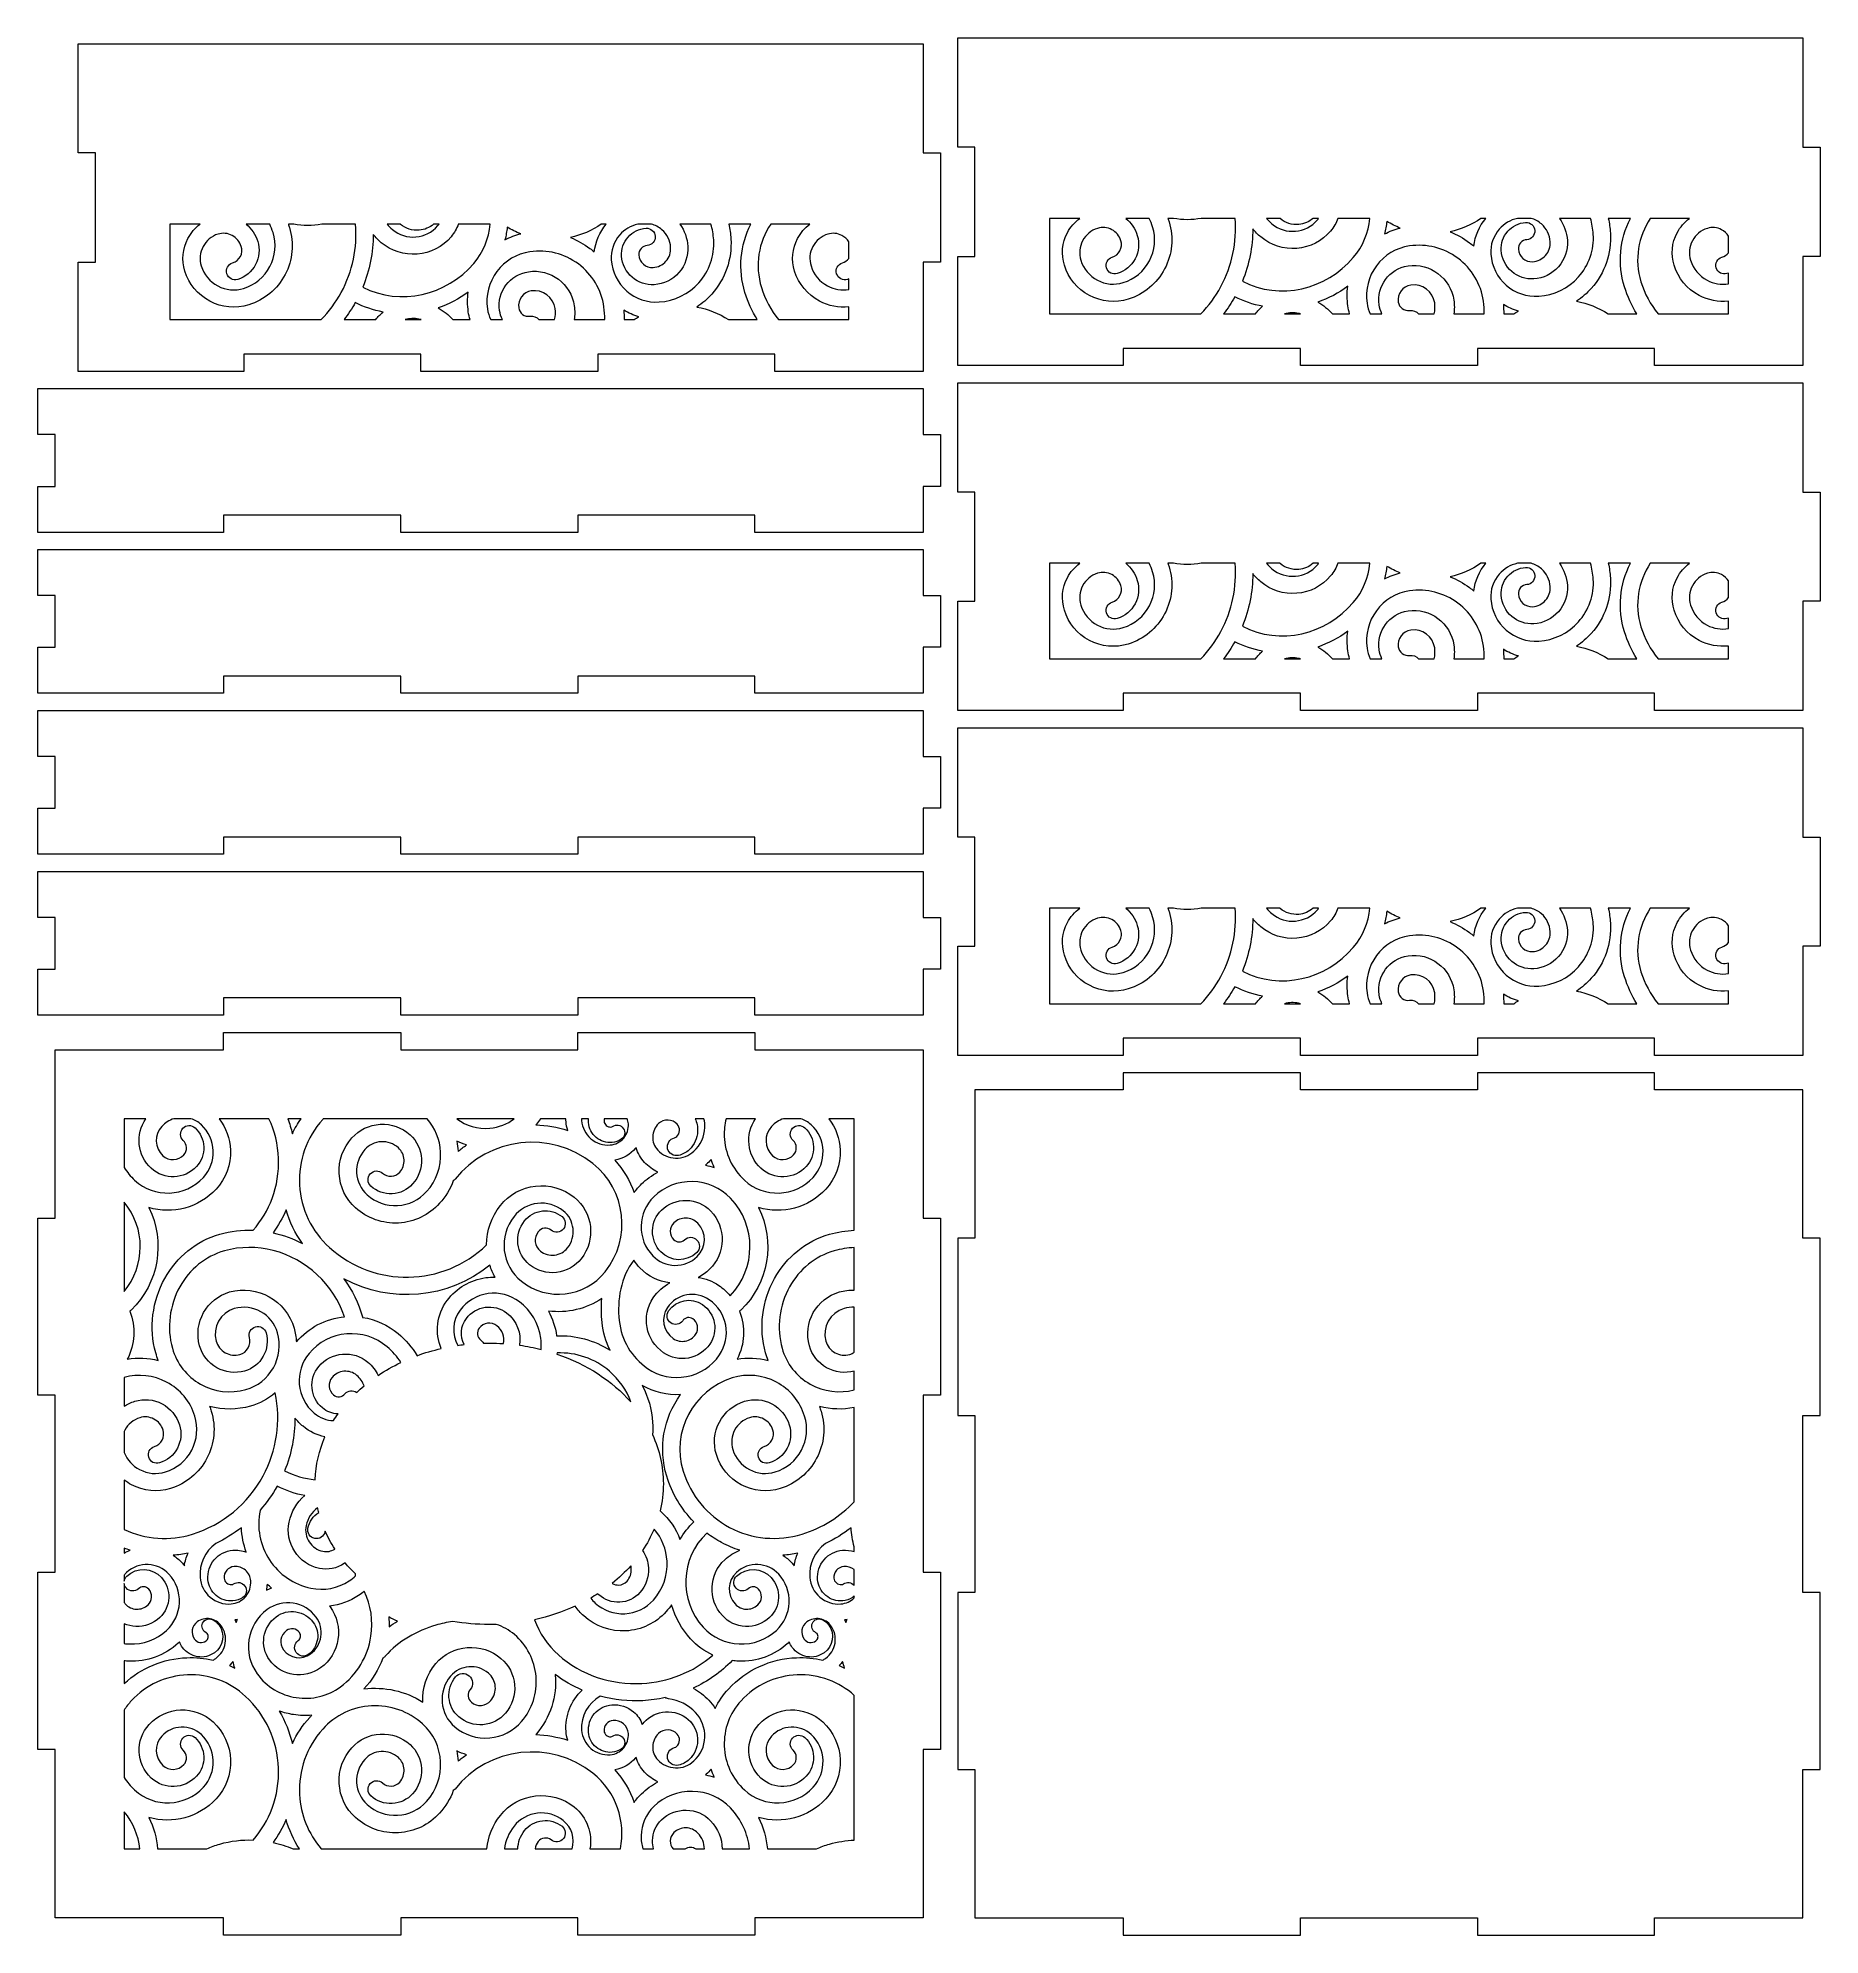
# Model space of a CAD drawing. Header units: millimetres. Extents: x 961 to 1271, y -165 to 165.
import ezdxf

# ---------------------------------------------------------------- set-up
doc = ezdxf.new("R2010")
doc.units = ezdxf.units.MM
doc.header["$MEASUREMENT"] = 0
doc.layers.add('Camada 1', color=7, linetype='Continuous')

msp = doc.modelspace()

# ---------------------------------------------------------------- linework, layer by layer
at = {"layer": 'Camada 1', "color": 250, "lineweight": 20}
for points, knots in [([(1180.3065, 108), (1180.3065, 108), (1211.1065, 108), (1211.1065, 108), (1211.1065, 108), (1211.1065, 108), (1211.1065, 111), (1211.1065, 111), (1211.1065, 111), (1211.1065, 111), (1241.9065, 111), (1241.9065, 111), (1241.9065, 111), (1241.9065, 111), (1241.9065, 108), (1241.9065, 108), (1241.9065, 108), (1241.9065, 108), (1267.7065, 108), (1267.7065, 108), (1267.7065, 108), (1267.7065, 108), (1267.7065, 127), (1267.7065, 127), (1267.7065, 127), (1267.7065, 127), (1270.7069, 127), (1270.7069, 127), (1270.7069, 127), (1270.7069, 127), (1270.7069, 146), (1270.7069, 146), (1270.7069, 146), (1270.7069, 146), (1267.7065, 146), (1267.7065, 146), (1267.7065, 146), (1267.7065, 146), (1267.7065, 165), (1267.7065, 165), (1267.7065, 165), (1267.7065, 165), (1120.7061, 165), (1120.7061, 165), (1120.7061, 165), (1120.7061, 165), (1120.7061, 146), (1120.7061, 146), (1120.7061, 146), (1120.7061, 146), (1123.7065, 146), (1123.7065, 146), (1123.7065, 146), (1123.7065, 146), (1123.7065, 127), (1123.7065, 127), (1123.7065, 127), (1123.7065, 127), (1120.7061, 127), (1120.7061, 127), (1120.7061, 127), (1120.7061, 127), (1120.7061, 108), (1120.7061, 108), (1120.7061, 108), (1120.7061, 108), (1149.5065, 108), (1149.5065, 108), (1149.5065, 108), (1149.5065, 108), (1149.5065, 111), (1149.5065, 111), (1149.5065, 111), (1149.5065, 111), (1180.3065, 111), (1180.3065, 111), (1180.3065, 111), (1180.3065, 111), (1180.3065, 108), (1180.3065, 108)], [0, 0, 0, 0, 0.04761905, 0.04761905, 0.04761905, 0.04761905, 0.0952381, 0.0952381, 0.0952381, 0.0952381, 0.14285714, 0.14285714, 0.14285714, 0.14285714, 0.19047619, 0.19047619, 0.19047619, 0.19047619, 0.23809524, 0.23809524, 0.23809524, 0.23809524, 0.28571429, 0.28571429, 0.28571429, 0.28571429, 0.33333333, 0.33333333, 0.33333333, 0.33333333, 0.38095238, 0.38095238, 0.38095238, 0.38095238, 0.42857143, 0.42857143, 0.42857143, 0.42857143, 0.47619048, 0.47619048, 0.47619048, 0.47619048, 0.52380952, 0.52380952, 0.52380952, 0.52380952, 0.57142857, 0.57142857, 0.57142857, 0.57142857, 0.61904762, 0.61904762, 0.61904762, 0.61904762, 0.66666667, 0.66666667, 0.66666667, 0.66666667, 0.71428571, 0.71428571, 0.71428571, 0.71428571, 0.76190476, 0.76190476, 0.76190476, 0.76190476, 0.80952381, 0.80952381, 0.80952381, 0.80952381, 0.85714286, 0.85714286, 0.85714286, 0.85714286, 0.9047619, 0.9047619, 0.9047619, 0.9047619, 1, 1, 1, 1]), ([(1088.9057, 107), (1088.9057, 107), (1114.7057, 107), (1114.7057, 107), (1114.7057, 107), (1114.7057, 107), (1114.7057, 126), (1114.7057, 126), (1114.7057, 126), (1114.7057, 126), (1117.7061, 126), (1117.7061, 126), (1117.7061, 126), (1117.7061, 126), (1117.7061, 145), (1117.7061, 145), (1117.7061, 145), (1117.7061, 145), (1114.7057, 145), (1114.7057, 145), (1114.7057, 145), (1114.7057, 145), (1114.7057, 164), (1114.7057, 164), (1114.7057, 164), (1114.7057, 164), (967.7053, 164), (967.7053, 164), (967.7053, 164), (967.7053, 164), (967.7053, 145), (967.7053, 145), (967.7053, 145), (967.7053, 145), (970.7057, 145), (970.7057, 145), (970.7057, 145), (970.7057, 145), (970.7057, 126), (970.7057, 126), (970.7057, 126), (970.7057, 126), (967.7053, 126), (967.7053, 126), (967.7053, 126), (967.7053, 126), (967.7053, 107), (967.7053, 107), (967.7053, 107), (967.7053, 107), (996.5057, 107), (996.5057, 107), (996.5057, 107), (996.5057, 107), (996.5057, 110), (996.5057, 110), (996.5057, 110), (996.5057, 110), (1027.3057, 110), (1027.3057, 110), (1027.3057, 110), (1027.3057, 110), (1027.3057, 107), (1027.3057, 107), (1027.3057, 107), (1027.3057, 107), (1058.1057, 107), (1058.1057, 107), (1058.1057, 107), (1058.1057, 107), (1058.1057, 110), (1058.1057, 110), (1058.1057, 110), (1058.1057, 110), (1088.9057, 110), (1088.9057, 110), (1088.9057, 110), (1088.9057, 110), (1088.9057, 107), (1088.9057, 107)], [0, 0, 0, 0, 0.04761905, 0.04761905, 0.04761905, 0.04761905, 0.0952381, 0.0952381, 0.0952381, 0.0952381, 0.14285714, 0.14285714, 0.14285714, 0.14285714, 0.19047619, 0.19047619, 0.19047619, 0.19047619, 0.23809524, 0.23809524, 0.23809524, 0.23809524, 0.28571429, 0.28571429, 0.28571429, 0.28571429, 0.33333333, 0.33333333, 0.33333333, 0.33333333, 0.38095238, 0.38095238, 0.38095238, 0.38095238, 0.42857143, 0.42857143, 0.42857143, 0.42857143, 0.47619048, 0.47619048, 0.47619048, 0.47619048, 0.52380952, 0.52380952, 0.52380952, 0.52380952, 0.57142857, 0.57142857, 0.57142857, 0.57142857, 0.61904762, 0.61904762, 0.61904762, 0.61904762, 0.66666667, 0.66666667, 0.66666667, 0.66666667, 0.71428571, 0.71428571, 0.71428571, 0.71428571, 0.76190476, 0.76190476, 0.76190476, 0.76190476, 0.80952381, 0.80952381, 0.80952381, 0.80952381, 0.85714286, 0.85714286, 0.85714286, 0.85714286, 0.9047619, 0.9047619, 0.9047619, 0.9047619, 1, 1, 1, 1]), ([(1005.2217, 132.6106), (1006.8201, 132.3132), (1008.4614, 132.3136), (1010.0668, 132.6106), (1010.0668, 132.6106), (1010.0668, 132.6106), (1015.9455, 132.6106), (1015.9455, 132.6106), (1015.9455, 132.6106), (1016.2975, 128.5232), (1015.4479, 124.3961), (1013.473, 120.7421), (1013.473, 120.7421), (1012.5248, 118.9877), (1011.3482, 117.3955), (1009.9834, 116), (1009.9834, 116), (1009.9834, 116), (983.6473, 116), (983.6473, 116), (983.6473, 116), (983.6473, 116), (983.6473, 132.6106), (983.6473, 132.6106), (983.6473, 132.6106), (983.6473, 132.6106), (988.9214, 132.6106), (988.9214, 132.6106), (988.9214, 132.6106), (988.0403, 131.9577), (987.3098, 131.1099), (986.7842, 130.1118), (986.7842, 130.1118), (985.8614, 128.3597), (985.6739, 126.3493), (986.2574, 124.4568), (986.2574, 124.4568), (986.9574, 122.1866), (988.4986, 120.3212), (990.5984, 119.2098), (990.5984, 119.2098), (992.6954, 118.0999), (995.1074, 117.8709), (997.3745, 118.5718), (997.3745, 118.5718), (1000.116, 119.4195), (1002.361, 121.2903), (1003.6982, 123.8284), (1003.6982, 123.8284), (1005.0353, 126.3665), (1005.3063, 129.2823), (1004.4602, 132.0233), (1004.4602, 132.0233), (1004.3993, 132.2205), (1004.334, 132.4164), (1004.2641, 132.6106), (1004.2641, 132.6106), (1004.2641, 132.6106), (1005.2217, 132.6106), (1005.2217, 132.6106)], [0, 0, 0, 0, 0.0625, 0.0625, 0.0625, 0.0625, 0.125, 0.125, 0.125, 0.125, 0.1875, 0.1875, 0.1875, 0.1875, 0.25, 0.25, 0.25, 0.25, 0.3125, 0.3125, 0.3125, 0.3125, 0.375, 0.375, 0.375, 0.375, 0.4375, 0.4375, 0.4375, 0.4375, 0.5, 0.5, 0.5, 0.5, 0.5625, 0.5625, 0.5625, 0.5625, 0.625, 0.625, 0.625, 0.625, 0.6875, 0.6875, 0.6875, 0.6875, 0.75, 0.75, 0.75, 0.75, 0.8125, 0.8125, 0.8125, 0.8125, 0.875, 0.875, 0.875, 0.875, 1, 1, 1, 1]), ([(1001.0187, 132.6106), (1001.2482, 132.1398), (1001.4429, 131.6481), (1001.6, 131.1382), (1001.6, 131.1382), (1002.2101, 129.158), (1002.0164, 127.059), (1001.0511, 125.2251), (1001.0511, 125.2251), (1000.0873, 123.394), (998.4662, 122.052), (996.4905, 121.4395), (996.4905, 121.4395), (994.9863, 120.9731), (993.3902, 121.1223), (991.9982, 121.8584), (991.9982, 121.8584), (990.6027, 122.5963), (989.5836, 123.8338), (989.1185, 125.3419), (989.1185, 125.3419), (988.7701, 126.4714), (988.8806, 127.6688), (989.4318, 128.7148), (989.4318, 128.7148), (989.9828, 129.7602), (990.905, 130.5229), (992.0332, 130.8728), (992.0332, 130.8728), (992.8587, 131.1289), (993.7334, 131.0466), (994.497, 130.6422), (994.497, 130.6422), (995.2632, 130.2363), (995.8222, 129.5598), (996.0784, 128.7315), (996.0784, 128.7315), (996.2589, 128.1478), (996.202, 127.5276), (995.9169, 126.9871), (995.9169, 126.9871), (995.6311, 126.4454), (995.1524, 126.0477), (994.5673, 125.8665), (994.5673, 125.8665), (993.7778, 125.6221), (993.3356, 124.7816), (993.5791, 123.9921), (993.5791, 123.9921), (993.8227, 123.2024), (994.6611, 122.7582), (995.4509, 123.0026), (995.4509, 123.0026), (996.8001, 123.4201), (997.9052, 124.3409), (998.5638, 125.5899), (998.5638, 125.5899), (999.2202, 126.8347), (999.3541, 128.2726), (998.9387, 129.6172), (998.9387, 129.6172), (998.571, 130.8073), (997.8729, 131.8401), (996.9278, 132.6106), (996.9278, 132.6106), (996.9278, 132.6106), (1001.0187, 132.6106), (1001.0187, 132.6106)], [0, 0, 0, 0, 0.05555556, 0.05555556, 0.05555556, 0.05555556, 0.11111111, 0.11111111, 0.11111111, 0.11111111, 0.16666667, 0.16666667, 0.16666667, 0.16666667, 0.22222222, 0.22222222, 0.22222222, 0.22222222, 0.27777778, 0.27777778, 0.27777778, 0.27777778, 0.33333333, 0.33333333, 0.33333333, 0.33333333, 0.38888889, 0.38888889, 0.38888889, 0.38888889, 0.44444444, 0.44444444, 0.44444444, 0.44444444, 0.5, 0.5, 0.5, 0.5, 0.55555556, 0.55555556, 0.55555556, 0.55555556, 0.61111111, 0.61111111, 0.61111111, 0.61111111, 0.66666667, 0.66666667, 0.66666667, 0.66666667, 0.72222222, 0.72222222, 0.72222222, 0.72222222, 0.77777778, 0.77777778, 0.77777778, 0.77777778, 0.83333333, 0.83333333, 0.83333333, 0.83333333, 0.88888889, 0.88888889, 0.88888889, 0.88888889, 1, 1, 1, 1]), ([(1033.8306, 132.6106), (1033.8306, 132.6106), (1039.3845, 132.6106), (1039.3845, 132.6106), (1039.3845, 132.6106), (1039.1528, 130.1125), (1038.1646, 127.7492), (1036.5112, 125.792), (1036.5112, 125.792), (1031.7943, 120.2082), (1023.7552, 118.2838), (1017.2174, 121.6648), (1017.2174, 121.6648), (1018.4037, 124.5644), (1019.0198, 127.6875), (1019.0195, 130.8182), (1019.0195, 130.8182), (1019.4409, 130.296), (1019.9129, 129.8149), (1020.4289, 129.3808), (1020.4289, 129.3808), (1022.1717, 127.9145), (1024.4062, 127.2065), (1026.6751, 127.391), (1026.6751, 127.391), (1028.9693, 127.5775), (1031.0808, 128.6585), (1032.567, 130.4176), (1032.567, 130.4176), (1033.1312, 131.0854), (1033.5511, 131.8295), (1033.8306, 132.6106)], [0, 0, 0, 0, 0.11111111, 0.11111111, 0.11111111, 0.11111111, 0.22222222, 0.22222222, 0.22222222, 0.22222222, 0.33333333, 0.33333333, 0.33333333, 0.33333333, 0.44444444, 0.44444444, 0.44444444, 0.44444444, 0.55555556, 0.55555556, 0.55555556, 0.55555556, 0.66666667, 0.66666667, 0.66666667, 0.66666667, 0.77777778, 0.77777778, 0.77777778, 0.77777778, 1, 1, 1, 1]), ([(1021.4301, 132.6106), (1021.4301, 132.6106), (1023.7474, 132.6106), (1023.7474, 132.6106), (1023.7474, 132.6106), (1023.7474, 132.6106), (1023.7935, 132.5708), (1023.7935, 132.5708), (1023.7935, 132.5708), (1024.6929, 131.8135), (1025.8389, 131.4512), (1027.0103, 131.5511), (1027.0103, 131.5511), (1027.9525, 131.6315), (1028.8265, 132.002), (1029.5277, 132.6106), (1029.5277, 132.6106), (1029.5277, 132.6106), (1030.4808, 132.6106), (1030.4808, 132.6106), (1030.4808, 132.6106), (1030.4165, 132.5207), (1030.3482, 132.4327), (1030.2758, 132.3469), (1030.2758, 132.3469), (1028.2896, 129.9941), (1024.7176, 129.6865), (1022.3614, 131.6703), (1022.3614, 131.6703), (1022.0175, 131.9598), (1021.7071, 132.275), (1021.4301, 132.6106)], [0, 0, 0, 0, 0.11111111, 0.11111111, 0.11111111, 0.11111111, 0.22222222, 0.22222222, 0.22222222, 0.22222222, 0.33333333, 0.33333333, 0.33333333, 0.33333333, 0.44444444, 0.44444444, 0.44444444, 0.44444444, 0.55555556, 0.55555556, 0.55555556, 0.55555556, 0.66666667, 0.66666667, 0.66666667, 0.66666667, 0.77777778, 0.77777778, 0.77777778, 0.77777778, 1, 1, 1, 1]), ([(1042.3425, 132.0837), (1043.0924, 131.6318), (1043.879, 131.247), (1044.6939, 130.9332), (1044.6939, 130.9332), (1043.7375, 130.7018), (1042.814, 130.3563), (1041.9426, 129.9014), (1041.9426, 129.9014), (1042.1287, 130.6179), (1042.2623, 131.3473), (1042.3425, 132.0837)], [0, 0, 0, 0, 0.25, 0.25, 0.25, 0.25, 0.5, 0.5, 0.5, 0.5, 1, 1, 1, 1]), ([(1058.7037, 132.6106), (1058.7037, 132.6106), (1059.5709, 132.6106), (1059.5709, 132.6106), (1059.5709, 132.6106), (1058.3958, 131.2331), (1057.6762, 129.5574), (1057.4838, 127.7782), (1057.4838, 127.7782), (1057.2362, 127.9891), (1056.9817, 128.192), (1056.7209, 128.3864), (1056.7209, 128.3864), (1055.676, 129.165), (1054.5391, 129.8017), (1053.336, 130.2796), (1053.336, 130.2796), (1055.2699, 130.7008), (1057.091, 131.4945), (1058.7037, 132.6106)], [0, 0, 0, 0, 0.16666667, 0.16666667, 0.16666667, 0.16666667, 0.33333333, 0.33333333, 0.33333333, 0.33333333, 0.5, 0.5, 0.5, 0.5, 0.66666667, 0.66666667, 0.66666667, 0.66666667, 1, 1, 1, 1]), ([(1065.0546, 132.6106), (1065.0546, 132.6106), (1067.4319, 132.6106), (1067.4319, 132.6106), (1067.4319, 132.6106), (1068.0974, 132.4356), (1068.7177, 132.1062), (1069.2498, 131.6377), (1069.2498, 131.6377), (1070.1493, 130.8457), (1070.6854, 129.7524), (1070.7629, 128.5567), (1070.7629, 128.5567), (1070.8198, 127.6806), (1070.5339, 126.8349), (1069.9548, 126.1748), (1069.9548, 126.1748), (1069.3765, 125.5157), (1068.5767, 125.1244), (1067.7019, 125.0692), (1067.7019, 125.0692), (1066.4251, 124.9887), (1065.3122, 125.971), (1065.2293, 127.2469), (1065.2293, 127.2469), (1065.2022, 127.6644), (1065.3409, 128.0647), (1065.617, 128.3786), (1065.617, 128.3786), (1065.8924, 128.6917), (1066.2684, 128.8795), (1066.685, 128.9057), (1066.685, 128.9057), (1067.5069, 128.9572), (1068.1371, 129.6729), (1068.0845, 130.4947), (1068.0845, 130.4947), (1068.0318, 131.3175), (1067.3183, 131.9489), (1066.4948, 131.897), (1066.4948, 131.897), (1065.2825, 131.8206), (1064.1687, 131.2746), (1063.3666, 130.3624), (1063.3666, 130.3624), (1062.5628, 129.4482), (1062.1629, 128.2705), (1062.2418, 127.0559), (1062.2418, 127.0559), (1062.3347, 125.6241), (1062.9961, 124.3008), (1064.0819, 123.3638), (1064.0819, 123.3638), (1065.1378, 122.4525), (1066.5013, 121.9906), (1067.8941, 122.079), (1067.8941, 122.079), (1069.5666, 122.1852), (1071.098, 122.9368), (1072.2046, 124.1956), (1072.2046, 124.1956), (1073.3116, 125.4548), (1073.8596, 127.0758), (1073.7516, 128.7485), (1073.7516, 128.7485), (1073.6604, 130.16), (1073.1831, 131.4873), (1072.3802, 132.6106), (1072.3802, 132.6106), (1072.3802, 132.6106), (1077.7818, 132.6106), (1077.7818, 132.6106), (1077.7818, 132.6106), (1078.0328, 131.726), (1078.1918, 130.8096), (1078.2524, 129.8742), (1078.2524, 129.8742), (1078.4298, 127.1368), (1077.5008, 124.4614), (1075.6695, 122.4202), (1075.6695, 122.4202), (1073.8894, 120.4361), (1071.4271, 119.2368), (1068.7656, 119.0687), (1068.7656, 119.0687), (1066.7041, 118.9385), (1064.6894, 119.6249), (1063.1306, 120.9786), (1063.1306, 120.9786), (1061.5402, 122.3597), (1060.5735, 124.3012), (1060.4374, 126.4042), (1060.4374, 126.4042), (1060.3343, 127.9967), (1060.8562, 129.5344), (1061.909, 130.734), (1061.909, 130.734), (1062.7462, 131.6879), (1063.8405, 132.3355), (1065.0546, 132.6106)], [0, 0, 0, 0, 0.03846154, 0.03846154, 0.03846154, 0.03846154, 0.07692308, 0.07692308, 0.07692308, 0.07692308, 0.11538462, 0.11538462, 0.11538462, 0.11538462, 0.15384615, 0.15384615, 0.15384615, 0.15384615, 0.19230769, 0.19230769, 0.19230769, 0.19230769, 0.23076923, 0.23076923, 0.23076923, 0.23076923, 0.26923077, 0.26923077, 0.26923077, 0.26923077, 0.30769231, 0.30769231, 0.30769231, 0.30769231, 0.34615385, 0.34615385, 0.34615385, 0.34615385, 0.38461538, 0.38461538, 0.38461538, 0.38461538, 0.42307692, 0.42307692, 0.42307692, 0.42307692, 0.46153846, 0.46153846, 0.46153846, 0.46153846, 0.5, 0.5, 0.5, 0.5, 0.53846154, 0.53846154, 0.53846154, 0.53846154, 0.57692308, 0.57692308, 0.57692308, 0.57692308, 0.61538462, 0.61538462, 0.61538462, 0.61538462, 0.65384615, 0.65384615, 0.65384615, 0.65384615, 0.69230769, 0.69230769, 0.69230769, 0.69230769, 0.73076923, 0.73076923, 0.73076923, 0.73076923, 0.76923077, 0.76923077, 0.76923077, 0.76923077, 0.80769231, 0.80769231, 0.80769231, 0.80769231, 0.84615385, 0.84615385, 0.84615385, 0.84615385, 0.88461538, 0.88461538, 0.88461538, 0.88461538, 0.92307692, 0.92307692, 0.92307692, 0.92307692, 1, 1, 1, 1]), ([(1080.8711, 132.6106), (1080.8711, 132.6106), (1084.7039, 132.6106), (1084.7039, 132.6106), (1084.7039, 132.6106), (1082.8613, 128.9651), (1082.4556, 124.703), (1083.6915, 120.6944), (1083.6915, 120.6944), (1084.2039, 119.0325), (1084.9269, 117.4556), (1085.8432, 116), (1085.8432, 116), (1085.8432, 116), (1080.832, 116), (1080.832, 116), (1080.832, 116), (1079.1602, 117.0936), (1077.2891, 117.8403), (1075.3162, 118.1971), (1075.3162, 118.1971), (1076.2727, 118.8252), (1077.1455, 119.5772), (1077.9105, 120.4323), (1077.9105, 120.4323), (1080.2716, 123.0713), (1081.4698, 126.5287), (1081.241, 130.0635), (1081.241, 130.0635), (1081.1851, 130.9262), (1081.061, 131.7775), (1080.8711, 132.6106)], [0, 0, 0, 0, 0.11111111, 0.11111111, 0.11111111, 0.11111111, 0.22222222, 0.22222222, 0.22222222, 0.22222222, 0.33333333, 0.33333333, 0.33333333, 0.33333333, 0.44444444, 0.44444444, 0.44444444, 0.44444444, 0.55555556, 0.55555556, 0.55555556, 0.55555556, 0.66666667, 0.66666667, 0.66666667, 0.66666667, 0.77777778, 0.77777778, 0.77777778, 0.77777778, 1, 1, 1, 1]), ([(1088.1662, 132.6106), (1088.1662, 132.6106), (1094.9869, 132.6106), (1094.9869, 132.6106), (1094.9869, 132.6106), (1094.1058, 131.9577), (1093.3753, 131.1099), (1092.8497, 130.1118), (1092.8497, 130.1118), (1091.927, 128.3597), (1091.7392, 126.3492), (1092.3226, 124.4568), (1092.3226, 124.4568), (1093.0226, 122.1864), (1094.564, 120.3212), (1096.6639, 119.2098), (1096.6639, 119.2098), (1098.25, 118.3703), (1100.0164, 118.0349), (1101.764, 118.2246), (1101.764, 118.2246), (1101.764, 118.2246), (1101.764, 116), (1101.764, 116), (1101.764, 116), (1101.764, 116), (1089.5219, 116), (1089.5219, 116), (1089.5219, 116), (1088.1995, 117.6293), (1087.1894, 119.5141), (1086.5528, 121.5793), (1086.5528, 121.5793), (1085.3591, 125.4517), (1086.0756, 129.4718), (1088.1662, 132.6106)], [0, 0, 0, 0, 0.1, 0.1, 0.1, 0.1, 0.2, 0.2, 0.2, 0.2, 0.3, 0.3, 0.3, 0.3, 0.4, 0.4, 0.4, 0.4, 0.5, 0.5, 0.5, 0.5, 0.6, 0.6, 0.6, 0.6, 0.7, 0.7, 0.7, 0.7, 0.8, 0.8, 0.8, 0.8, 1, 1, 1, 1]), ([(1157.2649, 133.6106), (1157.2649, 133.6106), (1158.2225, 133.6106), (1158.2225, 133.6106), (1158.2225, 133.6106), (1159.8209, 133.3132), (1161.4622, 133.3136), (1163.0676, 133.6106), (1163.0676, 133.6106), (1163.0676, 133.6106), (1168.9463, 133.6106), (1168.9463, 133.6106), (1168.9463, 133.6106), (1169.2983, 129.5232), (1168.4487, 125.3961), (1166.4738, 121.7421), (1166.4738, 121.7421), (1165.5256, 119.9877), (1164.349, 118.3955), (1162.9842, 117), (1162.9842, 117), (1162.9842, 117), (1136.6481, 117), (1136.6481, 117), (1136.6481, 117), (1136.6481, 117), (1136.6481, 133.6106), (1136.6481, 133.6106), (1136.6481, 133.6106), (1136.6481, 133.6106), (1141.9222, 133.6106), (1141.9222, 133.6106), (1141.9222, 133.6106), (1141.0411, 132.9577), (1140.3106, 132.1099), (1139.785, 131.1118), (1139.785, 131.1118), (1138.8622, 129.3597), (1138.6747, 127.3493), (1139.2582, 125.4568), (1139.2582, 125.4568), (1139.9582, 123.1866), (1141.4994, 121.3212), (1143.5992, 120.2098), (1143.5992, 120.2098), (1145.6962, 119.0999), (1148.1082, 118.8709), (1150.3753, 119.5718), (1150.3753, 119.5718), (1153.1168, 120.4195), (1155.3618, 122.2903), (1156.699, 124.8284), (1156.699, 124.8284), (1158.0361, 127.3665), (1158.3071, 130.2823), (1157.461, 133.0233), (1157.461, 133.0233), (1157.4001, 133.2205), (1157.3348, 133.4164), (1157.2649, 133.6106)], [0, 0, 0, 0, 0.0625, 0.0625, 0.0625, 0.0625, 0.125, 0.125, 0.125, 0.125, 0.1875, 0.1875, 0.1875, 0.1875, 0.25, 0.25, 0.25, 0.25, 0.3125, 0.3125, 0.3125, 0.3125, 0.375, 0.375, 0.375, 0.375, 0.4375, 0.4375, 0.4375, 0.4375, 0.5, 0.5, 0.5, 0.5, 0.5625, 0.5625, 0.5625, 0.5625, 0.625, 0.625, 0.625, 0.625, 0.6875, 0.6875, 0.6875, 0.6875, 0.75, 0.75, 0.75, 0.75, 0.8125, 0.8125, 0.8125, 0.8125, 0.875, 0.875, 0.875, 0.875, 1, 1, 1, 1]), ([(1154.0195, 133.6106), (1154.249, 133.1398), (1154.4437, 132.6481), (1154.6008, 132.1382), (1154.6008, 132.1382), (1155.2109, 130.158), (1155.0172, 128.059), (1154.0519, 126.2251), (1154.0519, 126.2251), (1153.0881, 124.394), (1151.467, 123.052), (1149.4913, 122.4395), (1149.4913, 122.4395), (1147.9871, 121.9731), (1146.391, 122.1223), (1144.999, 122.8584), (1144.999, 122.8584), (1143.6035, 123.5963), (1142.5844, 124.8338), (1142.1193, 126.3419), (1142.1193, 126.3419), (1141.7709, 127.4714), (1141.8814, 128.6688), (1142.4326, 129.7148), (1142.4326, 129.7148), (1142.9836, 130.7602), (1143.9058, 131.5229), (1145.034, 131.8728), (1145.034, 131.8728), (1145.8595, 132.1289), (1146.7342, 132.0466), (1147.4978, 131.6422), (1147.4978, 131.6422), (1148.264, 131.2363), (1148.823, 130.5598), (1149.0792, 129.7315), (1149.0792, 129.7315), (1149.2597, 129.1478), (1149.2028, 128.5276), (1148.9177, 127.9871), (1148.9177, 127.9871), (1148.6319, 127.4454), (1148.1532, 127.0477), (1147.5681, 126.8665), (1147.5681, 126.8665), (1146.7786, 126.6221), (1146.3364, 125.7816), (1146.5799, 124.9921), (1146.5799, 124.9921), (1146.8235, 124.2024), (1147.6619, 123.7582), (1148.4517, 124.0026), (1148.4517, 124.0026), (1149.8009, 124.4201), (1150.906, 125.3409), (1151.5646, 126.5899), (1151.5646, 126.5899), (1152.221, 127.8347), (1152.3549, 129.2726), (1151.9395, 130.6172), (1151.9395, 130.6172), (1151.5718, 131.8073), (1150.8737, 132.8401), (1149.9286, 133.6106), (1149.9286, 133.6106), (1149.9286, 133.6106), (1154.0195, 133.6106), (1154.0195, 133.6106)], [0, 0, 0, 0, 0.05555556, 0.05555556, 0.05555556, 0.05555556, 0.11111111, 0.11111111, 0.11111111, 0.11111111, 0.16666667, 0.16666667, 0.16666667, 0.16666667, 0.22222222, 0.22222222, 0.22222222, 0.22222222, 0.27777778, 0.27777778, 0.27777778, 0.27777778, 0.33333333, 0.33333333, 0.33333333, 0.33333333, 0.38888889, 0.38888889, 0.38888889, 0.38888889, 0.44444444, 0.44444444, 0.44444444, 0.44444444, 0.5, 0.5, 0.5, 0.5, 0.55555556, 0.55555556, 0.55555556, 0.55555556, 0.61111111, 0.61111111, 0.61111111, 0.61111111, 0.66666667, 0.66666667, 0.66666667, 0.66666667, 0.72222222, 0.72222222, 0.72222222, 0.72222222, 0.77777778, 0.77777778, 0.77777778, 0.77777778, 0.83333333, 0.83333333, 0.83333333, 0.83333333, 0.88888889, 0.88888889, 0.88888889, 0.88888889, 1, 1, 1, 1]), ([(1186.8314, 133.6106), (1186.8314, 133.6106), (1192.3853, 133.6106), (1192.3853, 133.6106), (1192.3853, 133.6106), (1192.1536, 131.1125), (1191.1654, 128.7492), (1189.512, 126.792), (1189.512, 126.792), (1184.7951, 121.2082), (1176.756, 119.2838), (1170.2182, 122.6648), (1170.2182, 122.6648), (1171.4045, 125.5644), (1172.0206, 128.6875), (1172.0203, 131.8182), (1172.0203, 131.8182), (1172.4417, 131.296), (1172.9137, 130.8149), (1173.4297, 130.3808), (1173.4297, 130.3808), (1175.1725, 128.9145), (1177.407, 128.2065), (1179.6759, 128.391), (1179.6759, 128.391), (1181.9701, 128.5775), (1184.0816, 129.6585), (1185.5678, 131.4176), (1185.5678, 131.4176), (1186.132, 132.0854), (1186.5519, 132.8295), (1186.8314, 133.6106)], [0, 0, 0, 0, 0.11111111, 0.11111111, 0.11111111, 0.11111111, 0.22222222, 0.22222222, 0.22222222, 0.22222222, 0.33333333, 0.33333333, 0.33333333, 0.33333333, 0.44444444, 0.44444444, 0.44444444, 0.44444444, 0.55555556, 0.55555556, 0.55555556, 0.55555556, 0.66666667, 0.66666667, 0.66666667, 0.66666667, 0.77777778, 0.77777778, 0.77777778, 0.77777778, 1, 1, 1, 1]), ([(1174.4309, 133.6106), (1174.4309, 133.6106), (1176.7482, 133.6106), (1176.7482, 133.6106), (1176.7482, 133.6106), (1176.7482, 133.6106), (1176.7943, 133.5708), (1176.7943, 133.5708), (1176.7943, 133.5708), (1177.6937, 132.8135), (1178.8397, 132.4512), (1180.0111, 132.5511), (1180.0111, 132.5511), (1180.9533, 132.6315), (1181.8273, 133.002), (1182.5285, 133.6106), (1182.5285, 133.6106), (1182.5285, 133.6106), (1183.4816, 133.6106), (1183.4816, 133.6106), (1183.4816, 133.6106), (1183.4173, 133.5207), (1183.349, 133.4327), (1183.2766, 133.3469), (1183.2766, 133.3469), (1181.2904, 130.9941), (1177.7184, 130.6865), (1175.3622, 132.6703), (1175.3622, 132.6703), (1175.0183, 132.9598), (1174.7079, 133.275), (1174.4309, 133.6106)], [0, 0, 0, 0, 0.11111111, 0.11111111, 0.11111111, 0.11111111, 0.22222222, 0.22222222, 0.22222222, 0.22222222, 0.33333333, 0.33333333, 0.33333333, 0.33333333, 0.44444444, 0.44444444, 0.44444444, 0.44444444, 0.55555556, 0.55555556, 0.55555556, 0.55555556, 0.66666667, 0.66666667, 0.66666667, 0.66666667, 0.77777778, 0.77777778, 0.77777778, 0.77777778, 1, 1, 1, 1]), ([(1194.9434, 130.9014), (1195.1295, 131.6179), (1195.2631, 132.3473), (1195.3433, 133.0837), (1195.3433, 133.0837), (1196.0932, 132.6318), (1196.8798, 132.247), (1197.6947, 131.9332), (1197.6947, 131.9332), (1196.7383, 131.7018), (1195.8148, 131.3563), (1194.9434, 130.9014)], [0, 0, 0, 0, 0.25, 0.25, 0.25, 0.25, 0.5, 0.5, 0.5, 0.5, 1, 1, 1, 1]), ([(1211.7045, 133.6106), (1211.7045, 133.6106), (1212.5717, 133.6106), (1212.5717, 133.6106), (1212.5717, 133.6106), (1211.3966, 132.2331), (1210.677, 130.5574), (1210.4846, 128.7782), (1210.4846, 128.7782), (1210.237, 128.9891), (1209.9825, 129.192), (1209.7217, 129.3864), (1209.7217, 129.3864), (1208.6768, 130.165), (1207.5399, 130.8017), (1206.3368, 131.2796), (1206.3368, 131.2796), (1208.2707, 131.7008), (1210.0918, 132.4945), (1211.7045, 133.6106)], [0, 0, 0, 0, 0.16666667, 0.16666667, 0.16666667, 0.16666667, 0.33333333, 0.33333333, 0.33333333, 0.33333333, 0.5, 0.5, 0.5, 0.5, 0.66666667, 0.66666667, 0.66666667, 0.66666667, 1, 1, 1, 1]), ([(1218.0554, 133.6106), (1218.0554, 133.6106), (1220.4327, 133.6106), (1220.4327, 133.6106), (1220.4327, 133.6106), (1221.0982, 133.4356), (1221.7185, 133.1062), (1222.2506, 132.6377), (1222.2506, 132.6377), (1223.1501, 131.8457), (1223.6862, 130.7524), (1223.7637, 129.5567), (1223.7637, 129.5567), (1223.8206, 128.6806), (1223.5347, 127.8349), (1222.9556, 127.1748), (1222.9556, 127.1748), (1222.3773, 126.5157), (1221.5775, 126.1244), (1220.7027, 126.0692), (1220.7027, 126.0692), (1219.4259, 125.9887), (1218.313, 126.971), (1218.2301, 128.2469), (1218.2301, 128.2469), (1218.203, 128.6644), (1218.3417, 129.0647), (1218.6178, 129.3786), (1218.6178, 129.3786), (1218.8932, 129.6917), (1219.2692, 129.8795), (1219.6858, 129.9057), (1219.6858, 129.9057), (1220.5077, 129.9572), (1221.1379, 130.6729), (1221.0853, 131.4947), (1221.0853, 131.4947), (1221.0326, 132.3175), (1220.3191, 132.9489), (1219.4956, 132.897), (1219.4956, 132.897), (1218.2833, 132.8206), (1217.1695, 132.2746), (1216.3674, 131.3624), (1216.3674, 131.3624), (1215.5636, 130.4482), (1215.1637, 129.2705), (1215.2426, 128.0559), (1215.2426, 128.0559), (1215.3355, 126.6241), (1215.9969, 125.3008), (1217.0827, 124.3638), (1217.0827, 124.3638), (1218.1386, 123.4525), (1219.5021, 122.9906), (1220.8949, 123.079), (1220.8949, 123.079), (1222.5674, 123.1852), (1224.0988, 123.9368), (1225.2054, 125.1956), (1225.2054, 125.1956), (1226.3124, 126.4548), (1226.8604, 128.0758), (1226.7524, 129.7485), (1226.7524, 129.7485), (1226.6612, 131.16), (1226.1839, 132.4873), (1225.381, 133.6106), (1225.381, 133.6106), (1225.381, 133.6106), (1230.7826, 133.6106), (1230.7826, 133.6106), (1230.7826, 133.6106), (1231.0336, 132.726), (1231.1926, 131.8096), (1231.2532, 130.8742), (1231.2532, 130.8742), (1231.4306, 128.1368), (1230.5016, 125.4614), (1228.6703, 123.4202), (1228.6703, 123.4202), (1226.8902, 121.4361), (1224.4279, 120.2368), (1221.7664, 120.0687), (1221.7664, 120.0687), (1219.7049, 119.9385), (1217.6902, 120.6249), (1216.1314, 121.9786), (1216.1314, 121.9786), (1214.541, 123.3597), (1213.5743, 125.3012), (1213.4382, 127.4042), (1213.4382, 127.4042), (1213.3351, 128.9967), (1213.857, 130.5344), (1214.9098, 131.734), (1214.9098, 131.734), (1215.747, 132.6879), (1216.8413, 133.3355), (1218.0554, 133.6106)], [0, 0, 0, 0, 0.03846154, 0.03846154, 0.03846154, 0.03846154, 0.07692308, 0.07692308, 0.07692308, 0.07692308, 0.11538462, 0.11538462, 0.11538462, 0.11538462, 0.15384615, 0.15384615, 0.15384615, 0.15384615, 0.19230769, 0.19230769, 0.19230769, 0.19230769, 0.23076923, 0.23076923, 0.23076923, 0.23076923, 0.26923077, 0.26923077, 0.26923077, 0.26923077, 0.30769231, 0.30769231, 0.30769231, 0.30769231, 0.34615385, 0.34615385, 0.34615385, 0.34615385, 0.38461538, 0.38461538, 0.38461538, 0.38461538, 0.42307692, 0.42307692, 0.42307692, 0.42307692, 0.46153846, 0.46153846, 0.46153846, 0.46153846, 0.5, 0.5, 0.5, 0.5, 0.53846154, 0.53846154, 0.53846154, 0.53846154, 0.57692308, 0.57692308, 0.57692308, 0.57692308, 0.61538462, 0.61538462, 0.61538462, 0.61538462, 0.65384615, 0.65384615, 0.65384615, 0.65384615, 0.69230769, 0.69230769, 0.69230769, 0.69230769, 0.73076923, 0.73076923, 0.73076923, 0.73076923, 0.76923077, 0.76923077, 0.76923077, 0.76923077, 0.80769231, 0.80769231, 0.80769231, 0.80769231, 0.84615385, 0.84615385, 0.84615385, 0.84615385, 0.88461538, 0.88461538, 0.88461538, 0.88461538, 0.92307692, 0.92307692, 0.92307692, 0.92307692, 1, 1, 1, 1]), ([(1233.8719, 133.6106), (1233.8719, 133.6106), (1237.7047, 133.6106), (1237.7047, 133.6106), (1237.7047, 133.6106), (1235.8621, 129.9651), (1235.4564, 125.703), (1236.6923, 121.6944), (1236.6923, 121.6944), (1237.2047, 120.0325), (1237.9277, 118.4556), (1238.844, 117), (1238.844, 117), (1238.844, 117), (1233.8328, 117), (1233.8328, 117), (1233.8328, 117), (1232.161, 118.0936), (1230.2899, 118.8403), (1228.317, 119.1971), (1228.317, 119.1971), (1229.2735, 119.8252), (1230.1463, 120.5772), (1230.9113, 121.4323), (1230.9113, 121.4323), (1233.2724, 124.0713), (1234.4706, 127.5287), (1234.2418, 131.0635), (1234.2418, 131.0635), (1234.1859, 131.9262), (1234.0618, 132.7775), (1233.8719, 133.6106)], [0, 0, 0, 0, 0.11111111, 0.11111111, 0.11111111, 0.11111111, 0.22222222, 0.22222222, 0.22222222, 0.22222222, 0.33333333, 0.33333333, 0.33333333, 0.33333333, 0.44444444, 0.44444444, 0.44444444, 0.44444444, 0.55555556, 0.55555556, 0.55555556, 0.55555556, 0.66666667, 0.66666667, 0.66666667, 0.66666667, 0.77777778, 0.77777778, 0.77777778, 0.77777778, 1, 1, 1, 1]), ([(1239.5536, 122.5793), (1238.3599, 126.4517), (1239.0764, 130.4718), (1241.167, 133.6106), (1241.167, 133.6106), (1241.167, 133.6106), (1247.9877, 133.6106), (1247.9877, 133.6106), (1247.9877, 133.6106), (1247.1066, 132.9577), (1246.3761, 132.1099), (1245.8505, 131.1118), (1245.8505, 131.1118), (1244.9278, 129.3597), (1244.74, 127.3492), (1245.3234, 125.4568), (1245.3234, 125.4568), (1246.0234, 123.1864), (1247.5648, 121.3212), (1249.6647, 120.2098), (1249.6647, 120.2098), (1251.2508, 119.3703), (1253.0172, 119.0349), (1254.7648, 119.2246), (1254.7648, 119.2246), (1254.7648, 119.2246), (1254.7648, 117), (1254.7648, 117), (1254.7648, 117), (1254.7648, 117), (1242.5227, 117), (1242.5227, 117), (1242.5227, 117), (1241.2003, 118.6293), (1240.1902, 120.5141), (1239.5536, 122.5793)], [0, 0, 0, 0, 0.1, 0.1, 0.1, 0.1, 0.2, 0.2, 0.2, 0.2, 0.3, 0.3, 0.3, 0.3, 0.4, 0.4, 0.4, 0.4, 0.5, 0.5, 0.5, 0.5, 0.6, 0.6, 0.6, 0.6, 0.7, 0.7, 0.7, 0.7, 0.8, 0.8, 0.8, 0.8, 1, 1, 1, 1]), ([(1248.4982, 129.7148), (1249.0493, 130.7602), (1249.9711, 131.5229), (1251.0994, 131.8728), (1251.0994, 131.8728), (1251.9249, 132.1289), (1252.7996, 132.0466), (1253.5633, 131.6421), (1253.5633, 131.6421), (1254.0593, 131.3794), (1254.4685, 131.0032), (1254.7648, 130.5459), (1254.7648, 130.5459), (1254.7648, 130.5459), (1254.7648, 127.6479), (1254.7648, 127.6479), (1254.7648, 127.6479), (1254.4791, 127.2792), (1254.0887, 127.0074), (1253.6336, 126.8665), (1253.6336, 126.8665), (1252.8439, 126.6221), (1252.4018, 125.7817), (1252.6454, 124.9921), (1252.6454, 124.9921), (1252.8891, 124.2023), (1253.7274, 123.7582), (1254.5173, 124.0026), (1254.5173, 124.0026), (1254.5173, 124.0026), (1254.7648, 124.0858), (1254.7648, 124.0858), (1254.7648, 124.0858), (1254.7648, 124.0858), (1254.7648, 122.2519), (1254.7648, 122.2519), (1254.7648, 122.2519), (1253.5034, 122.0429), (1252.2143, 122.2505), (1251.0646, 122.8584), (1251.0646, 122.8584), (1249.669, 123.5964), (1248.65, 124.8337), (1248.1848, 126.3419), (1248.1848, 126.3419), (1247.8364, 127.4715), (1247.9469, 128.6688), (1248.4982, 129.7148)], [0, 0, 0, 0, 0.07692308, 0.07692308, 0.07692308, 0.07692308, 0.15384615, 0.15384615, 0.15384615, 0.15384615, 0.23076923, 0.23076923, 0.23076923, 0.23076923, 0.30769231, 0.30769231, 0.30769231, 0.30769231, 0.38461538, 0.38461538, 0.38461538, 0.38461538, 0.46153846, 0.46153846, 0.46153846, 0.46153846, 0.53846154, 0.53846154, 0.53846154, 0.53846154, 0.61538462, 0.61538462, 0.61538462, 0.61538462, 0.69230769, 0.69230769, 0.69230769, 0.69230769, 0.76923077, 0.76923077, 0.76923077, 0.76923077, 0.84615385, 0.84615385, 0.84615385, 0.84615385, 1, 1, 1, 1]), ([(1100.5625, 130.6421), (1101.0585, 130.3794), (1101.4677, 130.0032), (1101.764, 129.5459), (1101.764, 129.5459), (1101.764, 129.5459), (1101.764, 126.6479), (1101.764, 126.6479), (1101.764, 126.6479), (1101.4783, 126.2792), (1101.0879, 126.0074), (1100.6328, 125.8665), (1100.6328, 125.8665), (1099.8431, 125.6221), (1099.401, 124.7817), (1099.6446, 123.9921), (1099.6446, 123.9921), (1099.8883, 123.2023), (1100.7266, 122.7582), (1101.5165, 123.0026), (1101.5165, 123.0026), (1101.5165, 123.0026), (1101.764, 123.0858), (1101.764, 123.0858), (1101.764, 123.0858), (1101.764, 123.0858), (1101.764, 121.2519), (1101.764, 121.2519), (1101.764, 121.2519), (1100.5026, 121.0429), (1099.2135, 121.2505), (1098.0638, 121.8584), (1098.0638, 121.8584), (1096.6682, 122.5964), (1095.6492, 123.8337), (1095.184, 125.3419), (1095.184, 125.3419), (1094.8356, 126.4715), (1094.9461, 127.6688), (1095.4974, 128.7148), (1095.4974, 128.7148), (1096.0485, 129.7602), (1096.9703, 130.5229), (1098.0986, 130.8728), (1098.0986, 130.8728), (1098.9241, 131.1289), (1099.7988, 131.0466), (1100.5625, 130.6421)], [0, 0, 0, 0, 0.07692308, 0.07692308, 0.07692308, 0.07692308, 0.15384615, 0.15384615, 0.15384615, 0.15384615, 0.23076923, 0.23076923, 0.23076923, 0.23076923, 0.30769231, 0.30769231, 0.30769231, 0.30769231, 0.38461538, 0.38461538, 0.38461538, 0.38461538, 0.46153846, 0.46153846, 0.46153846, 0.46153846, 0.53846154, 0.53846154, 0.53846154, 0.53846154, 0.61538462, 0.61538462, 0.61538462, 0.61538462, 0.69230769, 0.69230769, 0.69230769, 0.69230769, 0.76923077, 0.76923077, 0.76923077, 0.76923077, 0.84615385, 0.84615385, 0.84615385, 0.84615385, 1, 1, 1, 1]), ([(1193.5416, 125.3714), (1194.9365, 127.2481), (1196.9731, 128.471), (1199.2872, 128.8108), (1199.2872, 128.8108), (1202.2876, 129.2514), (1205.2786, 128.4929), (1207.7094, 126.68), (1207.7094, 126.68), (1210.1414, 124.8661), (1211.722, 122.2118), (1212.1609, 119.2098), (1212.1609, 119.2098), (1212.269, 118.4705), (1212.3156, 117.7324), (1212.3044, 117), (1212.3044, 117), (1212.3044, 117), (1207.007, 117), (1207.007, 117), (1207.007, 117), (1207.1187, 117.778), (1207.1219, 118.5843), (1207.0024, 119.4001), (1207.0024, 119.4001), (1206.4412, 123.2317), (1202.8701, 125.9047), (1199.0352, 125.3413), (1199.0352, 125.3413), (1195.7828, 124.8634), (1193.5306, 121.8244), (1194.0063, 118.5737), (1194.0063, 118.5737), (1194.0877, 118.0176), (1194.2563, 117.4878), (1194.5031, 117), (1194.5031, 117), (1194.5031, 117), (1192.4668, 117), (1192.4668, 117), (1192.4668, 117), (1192.1944, 117.579), (1192.0012, 118.2065), (1191.904, 118.8708), (1191.904, 118.8708), (1191.5655, 121.1841), (1192.1469, 123.4951), (1193.5416, 125.3714)], [0, 0, 0, 0, 0.07692308, 0.07692308, 0.07692308, 0.07692308, 0.15384615, 0.15384615, 0.15384615, 0.15384615, 0.23076923, 0.23076923, 0.23076923, 0.23076923, 0.30769231, 0.30769231, 0.30769231, 0.30769231, 0.38461538, 0.38461538, 0.38461538, 0.38461538, 0.46153846, 0.46153846, 0.46153846, 0.46153846, 0.53846154, 0.53846154, 0.53846154, 0.53846154, 0.61538462, 0.61538462, 0.61538462, 0.61538462, 0.69230769, 0.69230769, 0.69230769, 0.69230769, 0.76923077, 0.76923077, 0.76923077, 0.76923077, 0.84615385, 0.84615385, 0.84615385, 0.84615385, 1, 1, 1, 1]), ([(1059.1601, 118.2098), (1059.2682, 117.4705), (1059.3148, 116.7324), (1059.3036, 116), (1059.3036, 116), (1059.3036, 116), (1054.0062, 116), (1054.0062, 116), (1054.0062, 116), (1054.1179, 116.778), (1054.1211, 117.5843), (1054.0016, 118.4001), (1054.0016, 118.4001), (1053.4404, 122.2317), (1049.8693, 124.9047), (1046.0344, 124.3413), (1046.0344, 124.3413), (1042.782, 123.8634), (1040.5298, 120.8244), (1041.0055, 117.5737), (1041.0055, 117.5737), (1041.0869, 117.0176), (1041.2555, 116.4878), (1041.5023, 116), (1041.5023, 116), (1041.5023, 116), (1039.466, 116), (1039.466, 116), (1039.466, 116), (1039.1936, 116.579), (1039.0004, 117.2065), (1038.9032, 117.8708), (1038.9032, 117.8708), (1038.5647, 120.1841), (1039.1461, 122.4951), (1040.5408, 124.3714), (1040.5408, 124.3714), (1041.9357, 126.2481), (1043.9723, 127.471), (1046.2864, 127.8108), (1046.2864, 127.8108), (1049.2868, 128.2514), (1052.2778, 127.4929), (1054.7086, 125.68), (1054.7086, 125.68), (1057.1406, 123.8661), (1058.7212, 121.2118), (1059.1601, 118.2098)], [0, 0, 0, 0, 0.07692308, 0.07692308, 0.07692308, 0.07692308, 0.15384615, 0.15384615, 0.15384615, 0.15384615, 0.23076923, 0.23076923, 0.23076923, 0.23076923, 0.30769231, 0.30769231, 0.30769231, 0.30769231, 0.38461538, 0.38461538, 0.38461538, 0.38461538, 0.46153846, 0.46153846, 0.46153846, 0.46153846, 0.53846154, 0.53846154, 0.53846154, 0.53846154, 0.61538462, 0.61538462, 0.61538462, 0.61538462, 0.69230769, 0.69230769, 0.69230769, 0.69230769, 0.76923077, 0.76923077, 0.76923077, 0.76923077, 0.84615385, 0.84615385, 0.84615385, 0.84615385, 1, 1, 1, 1]), ([(1199.5241, 122.005), (1201.5193, 122.2977), (1203.3787, 120.9048), (1203.67, 118.9112), (1203.67, 118.9112), (1203.7659, 118.2549), (1203.7287, 117.6086), (1203.5793, 117), (1203.5793, 117), (1203.5793, 117), (1200.848, 117), (1200.848, 117), (1200.848, 117), (1200.4852, 117.4399), (1199.9084, 117.6847), (1199.3021, 117.5951), (1199.3021, 117.5951), (1198.8447, 117.5276), (1198.3906, 117.6438), (1198.0198, 117.9197), (1198.0198, 117.9197), (1197.6465, 118.1974), (1197.4068, 118.6023), (1197.3395, 119.0625), (1197.3395, 119.0625), (1197.1331, 120.4741), (1198.1108, 121.7977), (1199.5241, 122.005)], [0, 0, 0, 0, 0.125, 0.125, 0.125, 0.125, 0.25, 0.25, 0.25, 0.25, 0.375, 0.375, 0.375, 0.375, 0.5, 0.5, 0.5, 0.5, 0.625, 0.625, 0.625, 0.625, 0.75, 0.75, 0.75, 0.75, 1, 1, 1, 1]), ([(1020.74, 117.3202), (1020.2675, 116.926), (1019.8454, 116.4832), (1019.4786, 116), (1019.4786, 116), (1019.4786, 116), (1013.9473, 116), (1013.9473, 116), (1013.9473, 116), (1014.6741, 116.9392), (1015.3318, 117.9315), (1015.9137, 118.9673), (1015.9137, 118.9673), (1017.4376, 118.1889), (1019.0619, 117.6368), (1020.74, 117.3202)], [0, 0, 0, 0, 0.2, 0.2, 0.2, 0.2, 0.4, 0.4, 0.4, 0.4, 0.6, 0.6, 0.6, 0.6, 1, 1, 1, 1]), ([(1035.5711, 117.3827), (1035.6403, 116.9102), (1035.7422, 116.4485), (1035.8743, 116), (1035.8743, 116), (1035.8743, 116), (1032.892, 116), (1032.892, 116), (1032.892, 116), (1032.1567, 116.8238), (1031.2897, 117.5141), (1030.321, 118.0445), (1030.321, 118.0445), (1032.1954, 118.6905), (1033.9607, 119.6234), (1035.5516, 120.8063), (1035.5516, 120.8063), (1035.3971, 119.6722), (1035.4047, 118.5193), (1035.5711, 117.3827)], [0, 0, 0, 0, 0.16666667, 0.16666667, 0.16666667, 0.16666667, 0.33333333, 0.33333333, 0.33333333, 0.33333333, 0.5, 0.5, 0.5, 0.5, 0.66666667, 0.66666667, 0.66666667, 0.66666667, 1, 1, 1, 1]), ([(1050.6692, 117.9112), (1050.7651, 117.2549), (1050.7279, 116.6086), (1050.5785, 116), (1050.5785, 116), (1050.5785, 116), (1047.8472, 116), (1047.8472, 116), (1047.8472, 116), (1047.4844, 116.4399), (1046.9076, 116.6847), (1046.3013, 116.5951), (1046.3013, 116.5951), (1045.8439, 116.5276), (1045.3898, 116.6438), (1045.019, 116.9197), (1045.019, 116.9197), (1044.6457, 117.1974), (1044.406, 117.6023), (1044.3387, 118.0625), (1044.3387, 118.0625), (1044.1323, 119.4741), (1045.11, 120.7977), (1046.5233, 121.005), (1046.5233, 121.005), (1048.5185, 121.2977), (1050.3779, 119.9048), (1050.6692, 117.9112)], [0, 0, 0, 0, 0.125, 0.125, 0.125, 0.125, 0.25, 0.25, 0.25, 0.25, 0.375, 0.375, 0.375, 0.375, 0.5, 0.5, 0.5, 0.5, 0.625, 0.625, 0.625, 0.625, 0.75, 0.75, 0.75, 0.75, 1, 1, 1, 1]), ([(1168.9145, 119.9673), (1170.4384, 119.1889), (1172.0627, 118.6368), (1173.7408, 118.3202), (1173.7408, 118.3202), (1173.2683, 117.926), (1172.8462, 117.4832), (1172.4794, 117), (1172.4794, 117), (1172.4794, 117), (1166.9481, 117), (1166.9481, 117), (1166.9481, 117), (1167.6749, 117.9392), (1168.3326, 118.9315), (1168.9145, 119.9673)], [0, 0, 0, 0, 0.2, 0.2, 0.2, 0.2, 0.4, 0.4, 0.4, 0.4, 0.6, 0.6, 0.6, 0.6, 1, 1, 1, 1]), ([(1188.5524, 121.8063), (1188.3979, 120.6722), (1188.4055, 119.5193), (1188.5719, 118.3827), (1188.5719, 118.3827), (1188.6411, 117.9102), (1188.743, 117.4485), (1188.8751, 117), (1188.8751, 117), (1188.8751, 117), (1185.8928, 117), (1185.8928, 117), (1185.8928, 117), (1185.1575, 117.8238), (1184.2905, 118.5141), (1183.3218, 119.0445), (1183.3218, 119.0445), (1185.1962, 119.6905), (1186.9615, 120.6234), (1188.5524, 121.8063)], [0, 0, 0, 0, 0.16666667, 0.16666667, 0.16666667, 0.16666667, 0.33333333, 0.33333333, 0.33333333, 0.33333333, 0.5, 0.5, 0.5, 0.5, 0.66666667, 0.66666667, 0.66666667, 0.66666667, 1, 1, 1, 1]), ([(1024.5653, 116), (1025.3458, 116.2212), (1026.1746, 116.2534), (1026.9872, 116.0835), (1026.9872, 116.0835), (1027.1059, 116.0587), (1027.2235, 116.0308), (1027.3399, 116), (1027.3399, 116), (1027.3399, 116), (1024.5653, 116), (1024.5653, 116)], [0, 0, 0, 0, 0.25, 0.25, 0.25, 0.25, 0.5, 0.5, 0.5, 0.5, 1, 1, 1, 1]), ([(1062.6165, 117.6558), (1063.431, 117.1554), (1064.3075, 116.7645), (1065.2236, 116.4945), (1065.2236, 116.4945), (1064.9475, 116.3382), (1064.6767, 116.1733), (1064.4115, 116), (1064.4115, 116), (1064.4115, 116), (1062.6759, 116), (1062.6759, 116), (1062.6759, 116), (1062.6833, 116.5525), (1062.6639, 117.1052), (1062.6165, 117.6558)], [0, 0, 0, 0, 0.2, 0.2, 0.2, 0.2, 0.4, 0.4, 0.4, 0.4, 0.6, 0.6, 0.6, 0.6, 1, 1, 1, 1]), ([(1177.5661, 117), (1178.3466, 117.2212), (1179.1754, 117.2534), (1179.988, 117.0835), (1179.988, 117.0835), (1180.1067, 117.0587), (1180.2243, 117.0308), (1180.3407, 117), (1180.3407, 117), (1180.3407, 117), (1177.5661, 117), (1177.5661, 117)], [0, 0, 0, 0, 0.25, 0.25, 0.25, 0.25, 0.5, 0.5, 0.5, 0.5, 1, 1, 1, 1]), ([(1215.6767, 117), (1215.6841, 117.5525), (1215.6647, 118.1052), (1215.6173, 118.6558), (1215.6173, 118.6558), (1216.4318, 118.1554), (1217.3083, 117.7645), (1218.2244, 117.4945), (1218.2244, 117.4945), (1217.9483, 117.3382), (1217.6775, 117.1733), (1217.4123, 117), (1217.4123, 117), (1217.4123, 117), (1215.6767, 117), (1215.6767, 117)], [0, 0, 0, 0, 0.2, 0.2, 0.2, 0.2, 0.4, 0.4, 0.4, 0.4, 0.6, 0.6, 0.6, 0.6, 1, 1, 1, 1]), ([(960.7061, 79), (960.7061, 79), (993.0061, 79), (993.0061, 79), (993.0061, 79), (993.0061, 79), (993.0061, 82), (993.0061, 82), (993.0061, 82), (993.0061, 82), (1023.8061, 82), (1023.8061, 82), (1023.8061, 82), (1023.8061, 82), (1023.8061, 79), (1023.8061, 79), (1023.8061, 79), (1023.8061, 79), (1054.6061, 79), (1054.6061, 79), (1054.6061, 79), (1054.6061, 79), (1054.6061, 82), (1054.6061, 82), (1054.6061, 82), (1054.6061, 82), (1085.4061, 82), (1085.4061, 82), (1085.4061, 82), (1085.4061, 82), (1085.4061, 79), (1085.4061, 79), (1085.4061, 79), (1085.4061, 79), (1114.7061, 79), (1114.7061, 79), (1114.7061, 79), (1114.7061, 79), (1114.7061, 87), (1114.7061, 87), (1114.7061, 87), (1114.7061, 87), (1117.7061, 87), (1117.7061, 87), (1117.7061, 87), (1117.7061, 87), (1117.7061, 96), (1117.7061, 96), (1117.7061, 96), (1117.7061, 96), (1114.7061, 96), (1114.7061, 96), (1114.7061, 96), (1114.7061, 96), (1114.7061, 104), (1114.7061, 104), (1114.7061, 104), (1114.7061, 104), (960.7061, 104), (960.7061, 104), (960.7061, 104), (960.7061, 104), (960.7061, 96), (960.7061, 96), (960.7061, 96), (960.7061, 96), (963.7061, 96), (963.7061, 96), (963.7061, 96), (963.7061, 96), (963.7061, 87), (963.7061, 87), (963.7061, 87), (963.7061, 87), (960.7061, 87), (960.7061, 87), (960.7061, 87), (960.7061, 87), (960.7061, 79), (960.7061, 79)], [0, 0, 0, 0, 0.04761905, 0.04761905, 0.04761905, 0.04761905, 0.0952381, 0.0952381, 0.0952381, 0.0952381, 0.14285714, 0.14285714, 0.14285714, 0.14285714, 0.19047619, 0.19047619, 0.19047619, 0.19047619, 0.23809524, 0.23809524, 0.23809524, 0.23809524, 0.28571429, 0.28571429, 0.28571429, 0.28571429, 0.33333333, 0.33333333, 0.33333333, 0.33333333, 0.38095238, 0.38095238, 0.38095238, 0.38095238, 0.42857143, 0.42857143, 0.42857143, 0.42857143, 0.47619048, 0.47619048, 0.47619048, 0.47619048, 0.52380952, 0.52380952, 0.52380952, 0.52380952, 0.57142857, 0.57142857, 0.57142857, 0.57142857, 0.61904762, 0.61904762, 0.61904762, 0.61904762, 0.66666667, 0.66666667, 0.66666667, 0.66666667, 0.71428571, 0.71428571, 0.71428571, 0.71428571, 0.76190476, 0.76190476, 0.76190476, 0.76190476, 0.80952381, 0.80952381, 0.80952381, 0.80952381, 0.85714286, 0.85714286, 0.85714286, 0.85714286, 0.9047619, 0.9047619, 0.9047619, 0.9047619, 1, 1, 1, 1]), ([(1180.3065, 48), (1180.3065, 48), (1211.1065, 48), (1211.1065, 48), (1211.1065, 48), (1211.1065, 48), (1211.1065, 51), (1211.1065, 51), (1211.1065, 51), (1211.1065, 51), (1241.9065, 51), (1241.9065, 51), (1241.9065, 51), (1241.9065, 51), (1241.9065, 48), (1241.9065, 48), (1241.9065, 48), (1241.9065, 48), (1267.7065, 48), (1267.7065, 48), (1267.7065, 48), (1267.7065, 48), (1267.7065, 67), (1267.7065, 67), (1267.7065, 67), (1267.7065, 67), (1270.7069, 67), (1270.7069, 67), (1270.7069, 67), (1270.7069, 67), (1270.7069, 86), (1270.7069, 86), (1270.7069, 86), (1270.7069, 86), (1267.7065, 86), (1267.7065, 86), (1267.7065, 86), (1267.7065, 86), (1267.7065, 105), (1267.7065, 105), (1267.7065, 105), (1267.7065, 105), (1120.7061, 105), (1120.7061, 105), (1120.7061, 105), (1120.7061, 105), (1120.7061, 86), (1120.7061, 86), (1120.7061, 86), (1120.7061, 86), (1123.7065, 86), (1123.7065, 86), (1123.7065, 86), (1123.7065, 86), (1123.7065, 67), (1123.7065, 67), (1123.7065, 67), (1123.7065, 67), (1120.7061, 67), (1120.7061, 67), (1120.7061, 67), (1120.7061, 67), (1120.7061, 48), (1120.7061, 48), (1120.7061, 48), (1120.7061, 48), (1149.5065, 48), (1149.5065, 48), (1149.5065, 48), (1149.5065, 48), (1149.5065, 51), (1149.5065, 51), (1149.5065, 51), (1149.5065, 51), (1180.3065, 51), (1180.3065, 51), (1180.3065, 51), (1180.3065, 51), (1180.3065, 48), (1180.3065, 48)], [0, 0, 0, 0, 0.04761905, 0.04761905, 0.04761905, 0.04761905, 0.0952381, 0.0952381, 0.0952381, 0.0952381, 0.14285714, 0.14285714, 0.14285714, 0.14285714, 0.19047619, 0.19047619, 0.19047619, 0.19047619, 0.23809524, 0.23809524, 0.23809524, 0.23809524, 0.28571429, 0.28571429, 0.28571429, 0.28571429, 0.33333333, 0.33333333, 0.33333333, 0.33333333, 0.38095238, 0.38095238, 0.38095238, 0.38095238, 0.42857143, 0.42857143, 0.42857143, 0.42857143, 0.47619048, 0.47619048, 0.47619048, 0.47619048, 0.52380952, 0.52380952, 0.52380952, 0.52380952, 0.57142857, 0.57142857, 0.57142857, 0.57142857, 0.61904762, 0.61904762, 0.61904762, 0.61904762, 0.66666667, 0.66666667, 0.66666667, 0.66666667, 0.71428571, 0.71428571, 0.71428571, 0.71428571, 0.76190476, 0.76190476, 0.76190476, 0.76190476, 0.80952381, 0.80952381, 0.80952381, 0.80952381, 0.85714286, 0.85714286, 0.85714286, 0.85714286, 0.9047619, 0.9047619, 0.9047619, 0.9047619, 1, 1, 1, 1]), ([(960.7061, 51), (960.7061, 51), (993.0061, 51), (993.0061, 51), (993.0061, 51), (993.0061, 51), (993.0061, 54), (993.0061, 54), (993.0061, 54), (993.0061, 54), (1023.8061, 54), (1023.8061, 54), (1023.8061, 54), (1023.8061, 54), (1023.8061, 51), (1023.8061, 51), (1023.8061, 51), (1023.8061, 51), (1054.6061, 51), (1054.6061, 51), (1054.6061, 51), (1054.6061, 51), (1054.6061, 54), (1054.6061, 54), (1054.6061, 54), (1054.6061, 54), (1085.4061, 54), (1085.4061, 54), (1085.4061, 54), (1085.4061, 54), (1085.4061, 51), (1085.4061, 51), (1085.4061, 51), (1085.4061, 51), (1114.7061, 51), (1114.7061, 51), (1114.7061, 51), (1114.7061, 51), (1114.7061, 59), (1114.7061, 59), (1114.7061, 59), (1114.7061, 59), (1117.7061, 59), (1117.7061, 59), (1117.7061, 59), (1117.7061, 59), (1117.7061, 68), (1117.7061, 68), (1117.7061, 68), (1117.7061, 68), (1114.7061, 68), (1114.7061, 68), (1114.7061, 68), (1114.7061, 68), (1114.7061, 76), (1114.7061, 76), (1114.7061, 76), (1114.7061, 76), (960.7061, 76), (960.7061, 76), (960.7061, 76), (960.7061, 76), (960.7061, 68), (960.7061, 68), (960.7061, 68), (960.7061, 68), (963.7061, 68), (963.7061, 68), (963.7061, 68), (963.7061, 68), (963.7061, 59), (963.7061, 59), (963.7061, 59), (963.7061, 59), (960.7061, 59), (960.7061, 59), (960.7061, 59), (960.7061, 59), (960.7061, 51), (960.7061, 51)], [0, 0, 0, 0, 0.04761905, 0.04761905, 0.04761905, 0.04761905, 0.0952381, 0.0952381, 0.0952381, 0.0952381, 0.14285714, 0.14285714, 0.14285714, 0.14285714, 0.19047619, 0.19047619, 0.19047619, 0.19047619, 0.23809524, 0.23809524, 0.23809524, 0.23809524, 0.28571429, 0.28571429, 0.28571429, 0.28571429, 0.33333333, 0.33333333, 0.33333333, 0.33333333, 0.38095238, 0.38095238, 0.38095238, 0.38095238, 0.42857143, 0.42857143, 0.42857143, 0.42857143, 0.47619048, 0.47619048, 0.47619048, 0.47619048, 0.52380952, 0.52380952, 0.52380952, 0.52380952, 0.57142857, 0.57142857, 0.57142857, 0.57142857, 0.61904762, 0.61904762, 0.61904762, 0.61904762, 0.66666667, 0.66666667, 0.66666667, 0.66666667, 0.71428571, 0.71428571, 0.71428571, 0.71428571, 0.76190476, 0.76190476, 0.76190476, 0.76190476, 0.80952381, 0.80952381, 0.80952381, 0.80952381, 0.85714286, 0.85714286, 0.85714286, 0.85714286, 0.9047619, 0.9047619, 0.9047619, 0.9047619, 1, 1, 1, 1]), ([(1158.2225, 73.6106), (1159.8209, 73.3132), (1161.4622, 73.3136), (1163.0676, 73.6106), (1163.0676, 73.6106), (1163.0676, 73.6106), (1168.9463, 73.6106), (1168.9463, 73.6106), (1168.9463, 73.6106), (1169.2983, 69.5232), (1168.4487, 65.3961), (1166.4738, 61.7421), (1166.4738, 61.7421), (1165.5256, 59.9877), (1164.349, 58.3955), (1162.9842, 57), (1162.9842, 57), (1162.9842, 57), (1136.6481, 57), (1136.6481, 57), (1136.6481, 57), (1136.6481, 57), (1136.6481, 73.6106), (1136.6481, 73.6106), (1136.6481, 73.6106), (1136.6481, 73.6106), (1141.9222, 73.6106), (1141.9222, 73.6106), (1141.9222, 73.6106), (1141.0411, 72.9577), (1140.3106, 72.1099), (1139.785, 71.1118), (1139.785, 71.1118), (1138.8622, 69.3597), (1138.6747, 67.3493), (1139.2582, 65.4568), (1139.2582, 65.4568), (1139.9582, 63.1866), (1141.4994, 61.3212), (1143.5992, 60.2098), (1143.5992, 60.2098), (1145.6962, 59.0999), (1148.1082, 58.8709), (1150.3753, 59.5718), (1150.3753, 59.5718), (1153.1168, 60.4195), (1155.3618, 62.2903), (1156.699, 64.8284), (1156.699, 64.8284), (1158.0361, 67.3665), (1158.3071, 70.2823), (1157.461, 73.0233), (1157.461, 73.0233), (1157.4001, 73.2205), (1157.3348, 73.4164), (1157.2649, 73.6106), (1157.2649, 73.6106), (1157.2649, 73.6106), (1158.2225, 73.6106), (1158.2225, 73.6106)], [0, 0, 0, 0, 0.0625, 0.0625, 0.0625, 0.0625, 0.125, 0.125, 0.125, 0.125, 0.1875, 0.1875, 0.1875, 0.1875, 0.25, 0.25, 0.25, 0.25, 0.3125, 0.3125, 0.3125, 0.3125, 0.375, 0.375, 0.375, 0.375, 0.4375, 0.4375, 0.4375, 0.4375, 0.5, 0.5, 0.5, 0.5, 0.5625, 0.5625, 0.5625, 0.5625, 0.625, 0.625, 0.625, 0.625, 0.6875, 0.6875, 0.6875, 0.6875, 0.75, 0.75, 0.75, 0.75, 0.8125, 0.8125, 0.8125, 0.8125, 0.875, 0.875, 0.875, 0.875, 1, 1, 1, 1]), ([(1154.0195, 73.6106), (1154.249, 73.1398), (1154.4437, 72.6481), (1154.6008, 72.1382), (1154.6008, 72.1382), (1155.2109, 70.158), (1155.0172, 68.059), (1154.0519, 66.2251), (1154.0519, 66.2251), (1153.0881, 64.394), (1151.467, 63.052), (1149.4913, 62.4395), (1149.4913, 62.4395), (1147.9871, 61.9731), (1146.391, 62.1223), (1144.999, 62.8584), (1144.999, 62.8584), (1143.6035, 63.5963), (1142.5844, 64.8338), (1142.1193, 66.3419), (1142.1193, 66.3419), (1141.7709, 67.4714), (1141.8814, 68.6688), (1142.4326, 69.7148), (1142.4326, 69.7148), (1142.9836, 70.7602), (1143.9058, 71.5229), (1145.034, 71.8728), (1145.034, 71.8728), (1145.8595, 72.1289), (1146.7342, 72.0466), (1147.4978, 71.6422), (1147.4978, 71.6422), (1148.264, 71.2363), (1148.823, 70.5598), (1149.0792, 69.7315), (1149.0792, 69.7315), (1149.2597, 69.1478), (1149.2028, 68.5276), (1148.9177, 67.9871), (1148.9177, 67.9871), (1148.6319, 67.4454), (1148.1532, 67.0477), (1147.5681, 66.8665), (1147.5681, 66.8665), (1146.7786, 66.6221), (1146.3364, 65.7816), (1146.5799, 64.9921), (1146.5799, 64.9921), (1146.8235, 64.2024), (1147.6619, 63.7582), (1148.4517, 64.0026), (1148.4517, 64.0026), (1149.8009, 64.4201), (1150.906, 65.3409), (1151.5646, 66.5899), (1151.5646, 66.5899), (1152.221, 67.8347), (1152.3549, 69.2726), (1151.9395, 70.6172), (1151.9395, 70.6172), (1151.5718, 71.8073), (1150.8737, 72.8401), (1149.9286, 73.6106), (1149.9286, 73.6106), (1149.9286, 73.6106), (1154.0195, 73.6106), (1154.0195, 73.6106)], [0, 0, 0, 0, 0.05555556, 0.05555556, 0.05555556, 0.05555556, 0.11111111, 0.11111111, 0.11111111, 0.11111111, 0.16666667, 0.16666667, 0.16666667, 0.16666667, 0.22222222, 0.22222222, 0.22222222, 0.22222222, 0.27777778, 0.27777778, 0.27777778, 0.27777778, 0.33333333, 0.33333333, 0.33333333, 0.33333333, 0.38888889, 0.38888889, 0.38888889, 0.38888889, 0.44444444, 0.44444444, 0.44444444, 0.44444444, 0.5, 0.5, 0.5, 0.5, 0.55555556, 0.55555556, 0.55555556, 0.55555556, 0.61111111, 0.61111111, 0.61111111, 0.61111111, 0.66666667, 0.66666667, 0.66666667, 0.66666667, 0.72222222, 0.72222222, 0.72222222, 0.72222222, 0.77777778, 0.77777778, 0.77777778, 0.77777778, 0.83333333, 0.83333333, 0.83333333, 0.83333333, 0.88888889, 0.88888889, 0.88888889, 0.88888889, 1, 1, 1, 1]), ([(1186.8314, 73.6106), (1186.8314, 73.6106), (1192.3853, 73.6106), (1192.3853, 73.6106), (1192.3853, 73.6106), (1192.1536, 71.1125), (1191.1654, 68.7492), (1189.512, 66.792), (1189.512, 66.792), (1184.7951, 61.2082), (1176.756, 59.2838), (1170.2182, 62.6648), (1170.2182, 62.6648), (1171.4045, 65.5644), (1172.0206, 68.6875), (1172.0203, 71.8182), (1172.0203, 71.8182), (1172.4417, 71.296), (1172.9137, 70.8149), (1173.4297, 70.3808), (1173.4297, 70.3808), (1175.1725, 68.9145), (1177.407, 68.2065), (1179.6759, 68.391), (1179.6759, 68.391), (1181.9701, 68.5775), (1184.0816, 69.6585), (1185.5678, 71.4176), (1185.5678, 71.4176), (1186.132, 72.0854), (1186.5519, 72.8295), (1186.8314, 73.6106)], [0, 0, 0, 0, 0.11111111, 0.11111111, 0.11111111, 0.11111111, 0.22222222, 0.22222222, 0.22222222, 0.22222222, 0.33333333, 0.33333333, 0.33333333, 0.33333333, 0.44444444, 0.44444444, 0.44444444, 0.44444444, 0.55555556, 0.55555556, 0.55555556, 0.55555556, 0.66666667, 0.66666667, 0.66666667, 0.66666667, 0.77777778, 0.77777778, 0.77777778, 0.77777778, 1, 1, 1, 1]), ([(1174.4309, 73.6106), (1174.4309, 73.6106), (1176.7482, 73.6106), (1176.7482, 73.6106), (1176.7482, 73.6106), (1176.7482, 73.6106), (1176.7943, 73.5708), (1176.7943, 73.5708), (1176.7943, 73.5708), (1177.6937, 72.8135), (1178.8397, 72.4512), (1180.0111, 72.5511), (1180.0111, 72.5511), (1180.9533, 72.6315), (1181.8273, 73.002), (1182.5285, 73.6106), (1182.5285, 73.6106), (1182.5285, 73.6106), (1183.4816, 73.6106), (1183.4816, 73.6106), (1183.4816, 73.6106), (1183.4173, 73.5207), (1183.349, 73.4327), (1183.2766, 73.3469), (1183.2766, 73.3469), (1181.2904, 70.9941), (1177.7184, 70.6865), (1175.3622, 72.6703), (1175.3622, 72.6703), (1175.0183, 72.9598), (1174.7079, 73.275), (1174.4309, 73.6106)], [0, 0, 0, 0, 0.11111111, 0.11111111, 0.11111111, 0.11111111, 0.22222222, 0.22222222, 0.22222222, 0.22222222, 0.33333333, 0.33333333, 0.33333333, 0.33333333, 0.44444444, 0.44444444, 0.44444444, 0.44444444, 0.55555556, 0.55555556, 0.55555556, 0.55555556, 0.66666667, 0.66666667, 0.66666667, 0.66666667, 0.77777778, 0.77777778, 0.77777778, 0.77777778, 1, 1, 1, 1]), ([(1195.3433, 73.0837), (1196.0932, 72.6318), (1196.8798, 72.247), (1197.6947, 71.9332), (1197.6947, 71.9332), (1196.7383, 71.7018), (1195.8148, 71.3563), (1194.9434, 70.9014), (1194.9434, 70.9014), (1195.1295, 71.6179), (1195.2631, 72.3473), (1195.3433, 73.0837)], [0, 0, 0, 0, 0.25, 0.25, 0.25, 0.25, 0.5, 0.5, 0.5, 0.5, 1, 1, 1, 1]), ([(1206.3368, 71.2796), (1208.2707, 71.7008), (1210.0918, 72.4945), (1211.7045, 73.6106), (1211.7045, 73.6106), (1211.7045, 73.6106), (1212.5717, 73.6106), (1212.5717, 73.6106), (1212.5717, 73.6106), (1211.3966, 72.2331), (1210.677, 70.5574), (1210.4846, 68.7782), (1210.4846, 68.7782), (1210.237, 68.9891), (1209.9825, 69.192), (1209.7217, 69.3864), (1209.7217, 69.3864), (1208.6768, 70.165), (1207.5399, 70.8017), (1206.3368, 71.2796)], [0, 0, 0, 0, 0.16666667, 0.16666667, 0.16666667, 0.16666667, 0.33333333, 0.33333333, 0.33333333, 0.33333333, 0.5, 0.5, 0.5, 0.5, 0.66666667, 0.66666667, 0.66666667, 0.66666667, 1, 1, 1, 1]), ([(1218.0554, 73.6106), (1218.0554, 73.6106), (1220.4327, 73.6106), (1220.4327, 73.6106), (1220.4327, 73.6106), (1221.0982, 73.4356), (1221.7185, 73.1062), (1222.2506, 72.6377), (1222.2506, 72.6377), (1223.1501, 71.8457), (1223.6862, 70.7524), (1223.7637, 69.5567), (1223.7637, 69.5567), (1223.8206, 68.6806), (1223.5347, 67.8349), (1222.9556, 67.1748), (1222.9556, 67.1748), (1222.3773, 66.5157), (1221.5775, 66.1244), (1220.7027, 66.0692), (1220.7027, 66.0692), (1219.4259, 65.9887), (1218.313, 66.971), (1218.2301, 68.2469), (1218.2301, 68.2469), (1218.203, 68.6644), (1218.3417, 69.0647), (1218.6178, 69.3786), (1218.6178, 69.3786), (1218.8932, 69.6917), (1219.2692, 69.8795), (1219.6858, 69.9057), (1219.6858, 69.9057), (1220.5077, 69.9572), (1221.1379, 70.6729), (1221.0853, 71.4947), (1221.0853, 71.4947), (1221.0326, 72.3175), (1220.3191, 72.9489), (1219.4956, 72.897), (1219.4956, 72.897), (1218.2833, 72.8206), (1217.1695, 72.2746), (1216.3674, 71.3624), (1216.3674, 71.3624), (1215.5636, 70.4482), (1215.1637, 69.2705), (1215.2426, 68.0559), (1215.2426, 68.0559), (1215.3355, 66.6241), (1215.9969, 65.3008), (1217.0827, 64.3638), (1217.0827, 64.3638), (1218.1386, 63.4525), (1219.5021, 62.9906), (1220.8949, 63.079), (1220.8949, 63.079), (1222.5674, 63.1852), (1224.0988, 63.9368), (1225.2054, 65.1956), (1225.2054, 65.1956), (1226.3124, 66.4548), (1226.8604, 68.0758), (1226.7524, 69.7485), (1226.7524, 69.7485), (1226.6612, 71.16), (1226.1839, 72.4873), (1225.381, 73.6106), (1225.381, 73.6106), (1225.381, 73.6106), (1230.7826, 73.6106), (1230.7826, 73.6106), (1230.7826, 73.6106), (1231.0336, 72.726), (1231.1926, 71.8096), (1231.2532, 70.8742), (1231.2532, 70.8742), (1231.4306, 68.1368), (1230.5016, 65.4614), (1228.6703, 63.4202), (1228.6703, 63.4202), (1226.8902, 61.4361), (1224.4279, 60.2368), (1221.7664, 60.0687), (1221.7664, 60.0687), (1219.7049, 59.9385), (1217.6902, 60.6249), (1216.1314, 61.9786), (1216.1314, 61.9786), (1214.541, 63.3597), (1213.5743, 65.3012), (1213.4382, 67.4042), (1213.4382, 67.4042), (1213.3351, 68.9967), (1213.857, 70.5344), (1214.9098, 71.734), (1214.9098, 71.734), (1215.747, 72.6879), (1216.8413, 73.3355), (1218.0554, 73.6106)], [0, 0, 0, 0, 0.03846154, 0.03846154, 0.03846154, 0.03846154, 0.07692308, 0.07692308, 0.07692308, 0.07692308, 0.11538462, 0.11538462, 0.11538462, 0.11538462, 0.15384615, 0.15384615, 0.15384615, 0.15384615, 0.19230769, 0.19230769, 0.19230769, 0.19230769, 0.23076923, 0.23076923, 0.23076923, 0.23076923, 0.26923077, 0.26923077, 0.26923077, 0.26923077, 0.30769231, 0.30769231, 0.30769231, 0.30769231, 0.34615385, 0.34615385, 0.34615385, 0.34615385, 0.38461538, 0.38461538, 0.38461538, 0.38461538, 0.42307692, 0.42307692, 0.42307692, 0.42307692, 0.46153846, 0.46153846, 0.46153846, 0.46153846, 0.5, 0.5, 0.5, 0.5, 0.53846154, 0.53846154, 0.53846154, 0.53846154, 0.57692308, 0.57692308, 0.57692308, 0.57692308, 0.61538462, 0.61538462, 0.61538462, 0.61538462, 0.65384615, 0.65384615, 0.65384615, 0.65384615, 0.69230769, 0.69230769, 0.69230769, 0.69230769, 0.73076923, 0.73076923, 0.73076923, 0.73076923, 0.76923077, 0.76923077, 0.76923077, 0.76923077, 0.80769231, 0.80769231, 0.80769231, 0.80769231, 0.84615385, 0.84615385, 0.84615385, 0.84615385, 0.88461538, 0.88461538, 0.88461538, 0.88461538, 0.92307692, 0.92307692, 0.92307692, 0.92307692, 1, 1, 1, 1]), ([(1233.8719, 73.6106), (1233.8719, 73.6106), (1237.7047, 73.6106), (1237.7047, 73.6106), (1237.7047, 73.6106), (1235.8621, 69.9651), (1235.4564, 65.703), (1236.6923, 61.6944), (1236.6923, 61.6944), (1237.2047, 60.0325), (1237.9277, 58.4556), (1238.844, 57), (1238.844, 57), (1238.844, 57), (1233.8328, 57), (1233.8328, 57), (1233.8328, 57), (1232.161, 58.0936), (1230.2899, 58.8403), (1228.317, 59.1971), (1228.317, 59.1971), (1229.2735, 59.8252), (1230.1463, 60.5772), (1230.9113, 61.4323), (1230.9113, 61.4323), (1233.2724, 64.0713), (1234.4706, 67.5287), (1234.2418, 71.0635), (1234.2418, 71.0635), (1234.1859, 71.9262), (1234.0618, 72.7775), (1233.8719, 73.6106)], [0, 0, 0, 0, 0.11111111, 0.11111111, 0.11111111, 0.11111111, 0.22222222, 0.22222222, 0.22222222, 0.22222222, 0.33333333, 0.33333333, 0.33333333, 0.33333333, 0.44444444, 0.44444444, 0.44444444, 0.44444444, 0.55555556, 0.55555556, 0.55555556, 0.55555556, 0.66666667, 0.66666667, 0.66666667, 0.66666667, 0.77777778, 0.77777778, 0.77777778, 0.77777778, 1, 1, 1, 1]), ([(1239.5536, 62.5793), (1238.3599, 66.4517), (1239.0764, 70.4718), (1241.167, 73.6106), (1241.167, 73.6106), (1241.167, 73.6106), (1247.9877, 73.6106), (1247.9877, 73.6106), (1247.9877, 73.6106), (1247.1066, 72.9577), (1246.3761, 72.1099), (1245.8505, 71.1118), (1245.8505, 71.1118), (1244.9278, 69.3597), (1244.74, 67.3492), (1245.3234, 65.4568), (1245.3234, 65.4568), (1246.0234, 63.1864), (1247.5648, 61.3212), (1249.6647, 60.2098), (1249.6647, 60.2098), (1251.2508, 59.3703), (1253.0172, 59.0349), (1254.7648, 59.2246), (1254.7648, 59.2246), (1254.7648, 59.2246), (1254.7648, 57), (1254.7648, 57), (1254.7648, 57), (1254.7648, 57), (1242.5227, 57), (1242.5227, 57), (1242.5227, 57), (1241.2003, 58.6293), (1240.1902, 60.5141), (1239.5536, 62.5793)], [0, 0, 0, 0, 0.1, 0.1, 0.1, 0.1, 0.2, 0.2, 0.2, 0.2, 0.3, 0.3, 0.3, 0.3, 0.4, 0.4, 0.4, 0.4, 0.5, 0.5, 0.5, 0.5, 0.6, 0.6, 0.6, 0.6, 0.7, 0.7, 0.7, 0.7, 0.8, 0.8, 0.8, 0.8, 1, 1, 1, 1]), ([(1248.4982, 69.7148), (1249.0493, 70.7602), (1249.9711, 71.5229), (1251.0994, 71.8728), (1251.0994, 71.8728), (1251.9249, 72.1289), (1252.7996, 72.0466), (1253.5633, 71.6421), (1253.5633, 71.6421), (1254.0593, 71.3794), (1254.4685, 71.0032), (1254.7648, 70.5459), (1254.7648, 70.5459), (1254.7648, 70.5459), (1254.7648, 67.6479), (1254.7648, 67.6479), (1254.7648, 67.6479), (1254.4791, 67.2792), (1254.0887, 67.0074), (1253.6336, 66.8665), (1253.6336, 66.8665), (1252.8439, 66.6221), (1252.4018, 65.7817), (1252.6454, 64.9921), (1252.6454, 64.9921), (1252.8891, 64.2023), (1253.7274, 63.7582), (1254.5173, 64.0026), (1254.5173, 64.0026), (1254.5173, 64.0026), (1254.7648, 64.0858), (1254.7648, 64.0858), (1254.7648, 64.0858), (1254.7648, 64.0858), (1254.7648, 62.2519), (1254.7648, 62.2519), (1254.7648, 62.2519), (1253.5034, 62.0429), (1252.2143, 62.2505), (1251.0646, 62.8584), (1251.0646, 62.8584), (1249.669, 63.5964), (1248.65, 64.8337), (1248.1848, 66.3419), (1248.1848, 66.3419), (1247.8364, 67.4715), (1247.9469, 68.6688), (1248.4982, 69.7148)], [0, 0, 0, 0, 0.07692308, 0.07692308, 0.07692308, 0.07692308, 0.15384615, 0.15384615, 0.15384615, 0.15384615, 0.23076923, 0.23076923, 0.23076923, 0.23076923, 0.30769231, 0.30769231, 0.30769231, 0.30769231, 0.38461538, 0.38461538, 0.38461538, 0.38461538, 0.46153846, 0.46153846, 0.46153846, 0.46153846, 0.53846154, 0.53846154, 0.53846154, 0.53846154, 0.61538462, 0.61538462, 0.61538462, 0.61538462, 0.69230769, 0.69230769, 0.69230769, 0.69230769, 0.76923077, 0.76923077, 0.76923077, 0.76923077, 0.84615385, 0.84615385, 0.84615385, 0.84615385, 1, 1, 1, 1]), ([(1199.2872, 68.8108), (1202.2876, 69.2514), (1205.2786, 68.4929), (1207.7094, 66.68), (1207.7094, 66.68), (1210.1414, 64.8661), (1211.722, 62.2118), (1212.1609, 59.2098), (1212.1609, 59.2098), (1212.269, 58.4705), (1212.3156, 57.7324), (1212.3044, 57), (1212.3044, 57), (1212.3044, 57), (1207.007, 57), (1207.007, 57), (1207.007, 57), (1207.1187, 57.778), (1207.1219, 58.5843), (1207.0024, 59.4001), (1207.0024, 59.4001), (1206.4412, 63.2317), (1202.8701, 65.9047), (1199.0352, 65.3413), (1199.0352, 65.3413), (1195.7828, 64.8634), (1193.5306, 61.8244), (1194.0063, 58.5737), (1194.0063, 58.5737), (1194.0877, 58.0176), (1194.2563, 57.4878), (1194.5031, 57), (1194.5031, 57), (1194.5031, 57), (1192.4668, 57), (1192.4668, 57), (1192.4668, 57), (1192.1944, 57.579), (1192.0012, 58.2065), (1191.904, 58.8708), (1191.904, 58.8708), (1191.5655, 61.1841), (1192.1469, 63.4951), (1193.5416, 65.3714), (1193.5416, 65.3714), (1194.9365, 67.2481), (1196.9731, 68.471), (1199.2872, 68.8108)], [0, 0, 0, 0, 0.07692308, 0.07692308, 0.07692308, 0.07692308, 0.15384615, 0.15384615, 0.15384615, 0.15384615, 0.23076923, 0.23076923, 0.23076923, 0.23076923, 0.30769231, 0.30769231, 0.30769231, 0.30769231, 0.38461538, 0.38461538, 0.38461538, 0.38461538, 0.46153846, 0.46153846, 0.46153846, 0.46153846, 0.53846154, 0.53846154, 0.53846154, 0.53846154, 0.61538462, 0.61538462, 0.61538462, 0.61538462, 0.69230769, 0.69230769, 0.69230769, 0.69230769, 0.76923077, 0.76923077, 0.76923077, 0.76923077, 0.84615385, 0.84615385, 0.84615385, 0.84615385, 1, 1, 1, 1]), ([(1168.9145, 59.9673), (1170.4384, 59.1889), (1172.0627, 58.6368), (1173.7408, 58.3202), (1173.7408, 58.3202), (1173.2683, 57.926), (1172.8462, 57.4832), (1172.4794, 57), (1172.4794, 57), (1172.4794, 57), (1166.9481, 57), (1166.9481, 57), (1166.9481, 57), (1167.6749, 57.9392), (1168.3326, 58.9315), (1168.9145, 59.9673)], [0, 0, 0, 0, 0.2, 0.2, 0.2, 0.2, 0.4, 0.4, 0.4, 0.4, 0.6, 0.6, 0.6, 0.6, 1, 1, 1, 1]), ([(1188.5524, 61.8063), (1188.3979, 60.6722), (1188.4055, 59.5193), (1188.5719, 58.3827), (1188.5719, 58.3827), (1188.6411, 57.9102), (1188.743, 57.4485), (1188.8751, 57), (1188.8751, 57), (1188.8751, 57), (1185.8928, 57), (1185.8928, 57), (1185.8928, 57), (1185.1575, 57.8238), (1184.2905, 58.5141), (1183.3218, 59.0445), (1183.3218, 59.0445), (1185.1962, 59.6905), (1186.9615, 60.6234), (1188.5524, 61.8063)], [0, 0, 0, 0, 0.16666667, 0.16666667, 0.16666667, 0.16666667, 0.33333333, 0.33333333, 0.33333333, 0.33333333, 0.5, 0.5, 0.5, 0.5, 0.66666667, 0.66666667, 0.66666667, 0.66666667, 1, 1, 1, 1]), ([(1199.5241, 62.005), (1201.5193, 62.2977), (1203.3787, 60.9048), (1203.67, 58.9112), (1203.67, 58.9112), (1203.7659, 58.2549), (1203.7287, 57.6086), (1203.5793, 57), (1203.5793, 57), (1203.5793, 57), (1200.848, 57), (1200.848, 57), (1200.848, 57), (1200.4852, 57.4399), (1199.9084, 57.6847), (1199.3021, 57.5951), (1199.3021, 57.5951), (1198.8447, 57.5276), (1198.3906, 57.6438), (1198.0198, 57.9197), (1198.0198, 57.9197), (1197.6465, 58.1974), (1197.4068, 58.6023), (1197.3395, 59.0625), (1197.3395, 59.0625), (1197.1331, 60.4741), (1198.1108, 61.7977), (1199.5241, 62.005)], [0, 0, 0, 0, 0.125, 0.125, 0.125, 0.125, 0.25, 0.25, 0.25, 0.25, 0.375, 0.375, 0.375, 0.375, 0.5, 0.5, 0.5, 0.5, 0.625, 0.625, 0.625, 0.625, 0.75, 0.75, 0.75, 0.75, 1, 1, 1, 1]), ([(1177.5661, 57), (1178.3466, 57.2212), (1179.1754, 57.2534), (1179.988, 57.0835), (1179.988, 57.0835), (1180.1067, 57.0587), (1180.2243, 57.0308), (1180.3407, 57), (1180.3407, 57), (1180.3407, 57), (1177.5661, 57), (1177.5661, 57)], [0, 0, 0, 0, 0.25, 0.25, 0.25, 0.25, 0.5, 0.5, 0.5, 0.5, 1, 1, 1, 1]), ([(1215.6767, 57), (1215.6841, 57.5525), (1215.6647, 58.1052), (1215.6173, 58.6558), (1215.6173, 58.6558), (1216.4318, 58.1554), (1217.3083, 57.7645), (1218.2244, 57.4945), (1218.2244, 57.4945), (1217.9483, 57.3382), (1217.6775, 57.1733), (1217.4123, 57), (1217.4123, 57), (1217.4123, 57), (1215.6767, 57), (1215.6767, 57)], [0, 0, 0, 0, 0.2, 0.2, 0.2, 0.2, 0.4, 0.4, 0.4, 0.4, 0.6, 0.6, 0.6, 0.6, 1, 1, 1, 1]), ([(960.7061, 23), (960.7061, 23), (993.0061, 23), (993.0061, 23), (993.0061, 23), (993.0061, 23), (993.0061, 26), (993.0061, 26), (993.0061, 26), (993.0061, 26), (1023.8061, 26), (1023.8061, 26), (1023.8061, 26), (1023.8061, 26), (1023.8061, 23), (1023.8061, 23), (1023.8061, 23), (1023.8061, 23), (1054.6061, 23), (1054.6061, 23), (1054.6061, 23), (1054.6061, 23), (1054.6061, 26), (1054.6061, 26), (1054.6061, 26), (1054.6061, 26), (1085.4061, 26), (1085.4061, 26), (1085.4061, 26), (1085.4061, 26), (1085.4061, 23), (1085.4061, 23), (1085.4061, 23), (1085.4061, 23), (1114.7061, 23), (1114.7061, 23), (1114.7061, 23), (1114.7061, 23), (1114.7061, 31), (1114.7061, 31), (1114.7061, 31), (1114.7061, 31), (1117.7061, 31), (1117.7061, 31), (1117.7061, 31), (1117.7061, 31), (1117.7061, 40), (1117.7061, 40), (1117.7061, 40), (1117.7061, 40), (1114.7061, 40), (1114.7061, 40), (1114.7061, 40), (1114.7061, 40), (1114.7061, 48), (1114.7061, 48), (1114.7061, 48), (1114.7061, 48), (960.7061, 48), (960.7061, 48), (960.7061, 48), (960.7061, 48), (960.7061, 40), (960.7061, 40), (960.7061, 40), (960.7061, 40), (963.7061, 40), (963.7061, 40), (963.7061, 40), (963.7061, 40), (963.7061, 31), (963.7061, 31), (963.7061, 31), (963.7061, 31), (960.7061, 31), (960.7061, 31), (960.7061, 31), (960.7061, 31), (960.7061, 23), (960.7061, 23)], [0, 0, 0, 0, 0.04761905, 0.04761905, 0.04761905, 0.04761905, 0.0952381, 0.0952381, 0.0952381, 0.0952381, 0.14285714, 0.14285714, 0.14285714, 0.14285714, 0.19047619, 0.19047619, 0.19047619, 0.19047619, 0.23809524, 0.23809524, 0.23809524, 0.23809524, 0.28571429, 0.28571429, 0.28571429, 0.28571429, 0.33333333, 0.33333333, 0.33333333, 0.33333333, 0.38095238, 0.38095238, 0.38095238, 0.38095238, 0.42857143, 0.42857143, 0.42857143, 0.42857143, 0.47619048, 0.47619048, 0.47619048, 0.47619048, 0.52380952, 0.52380952, 0.52380952, 0.52380952, 0.57142857, 0.57142857, 0.57142857, 0.57142857, 0.61904762, 0.61904762, 0.61904762, 0.61904762, 0.66666667, 0.66666667, 0.66666667, 0.66666667, 0.71428571, 0.71428571, 0.71428571, 0.71428571, 0.76190476, 0.76190476, 0.76190476, 0.76190476, 0.80952381, 0.80952381, 0.80952381, 0.80952381, 0.85714286, 0.85714286, 0.85714286, 0.85714286, 0.9047619, 0.9047619, 0.9047619, 0.9047619, 1, 1, 1, 1]), ([(1211.1065, -9), (1211.1065, -9), (1241.9065, -9), (1241.9065, -9), (1241.9065, -9), (1241.9065, -9), (1241.9065, -12), (1241.9065, -12), (1241.9065, -12), (1241.9065, -12), (1267.7065, -12), (1267.7065, -12), (1267.7065, -12), (1267.7065, -12), (1267.7065, 7), (1267.7065, 7), (1267.7065, 7), (1267.7065, 7), (1270.7069, 7), (1270.7069, 7), (1270.7069, 7), (1270.7069, 7), (1270.7069, 26), (1270.7069, 26), (1270.7069, 26), (1270.7069, 26), (1267.7065, 26), (1267.7065, 26), (1267.7065, 26), (1267.7065, 26), (1267.7065, 45), (1267.7065, 45), (1267.7065, 45), (1267.7065, 45), (1120.7061, 45), (1120.7061, 45), (1120.7061, 45), (1120.7061, 45), (1120.7061, 26), (1120.7061, 26), (1120.7061, 26), (1120.7061, 26), (1123.7065, 26), (1123.7065, 26), (1123.7065, 26), (1123.7065, 26), (1123.7065, 7), (1123.7065, 7), (1123.7065, 7), (1123.7065, 7), (1120.7061, 7), (1120.7061, 7), (1120.7061, 7), (1120.7061, 7), (1120.7061, -12), (1120.7061, -12), (1120.7061, -12), (1120.7061, -12), (1149.5065, -12), (1149.5065, -12), (1149.5065, -12), (1149.5065, -12), (1149.5065, -9), (1149.5065, -9), (1149.5065, -9), (1149.5065, -9), (1180.3065, -9), (1180.3065, -9), (1180.3065, -9), (1180.3065, -9), (1180.3065, -12), (1180.3065, -12), (1180.3065, -12), (1180.3065, -12), (1211.1065, -12), (1211.1065, -12), (1211.1065, -12), (1211.1065, -12), (1211.1065, -9), (1211.1065, -9)], [0, 0, 0, 0, 0.04761905, 0.04761905, 0.04761905, 0.04761905, 0.0952381, 0.0952381, 0.0952381, 0.0952381, 0.14285714, 0.14285714, 0.14285714, 0.14285714, 0.19047619, 0.19047619, 0.19047619, 0.19047619, 0.23809524, 0.23809524, 0.23809524, 0.23809524, 0.28571429, 0.28571429, 0.28571429, 0.28571429, 0.33333333, 0.33333333, 0.33333333, 0.33333333, 0.38095238, 0.38095238, 0.38095238, 0.38095238, 0.42857143, 0.42857143, 0.42857143, 0.42857143, 0.47619048, 0.47619048, 0.47619048, 0.47619048, 0.52380952, 0.52380952, 0.52380952, 0.52380952, 0.57142857, 0.57142857, 0.57142857, 0.57142857, 0.61904762, 0.61904762, 0.61904762, 0.61904762, 0.66666667, 0.66666667, 0.66666667, 0.66666667, 0.71428571, 0.71428571, 0.71428571, 0.71428571, 0.76190476, 0.76190476, 0.76190476, 0.76190476, 0.80952381, 0.80952381, 0.80952381, 0.80952381, 0.85714286, 0.85714286, 0.85714286, 0.85714286, 0.9047619, 0.9047619, 0.9047619, 0.9047619, 1, 1, 1, 1]), ([(960.7061, -5), (960.7061, -5), (993.0061, -5), (993.0061, -5), (993.0061, -5), (993.0061, -5), (993.0061, -2), (993.0061, -2), (993.0061, -2), (993.0061, -2), (1023.8061, -2), (1023.8061, -2), (1023.8061, -2), (1023.8061, -2), (1023.8061, -5), (1023.8061, -5), (1023.8061, -5), (1023.8061, -5), (1054.6061, -5), (1054.6061, -5), (1054.6061, -5), (1054.6061, -5), (1054.6061, -2), (1054.6061, -2), (1054.6061, -2), (1054.6061, -2), (1085.4061, -2), (1085.4061, -2), (1085.4061, -2), (1085.4061, -2), (1085.4061, -5), (1085.4061, -5), (1085.4061, -5), (1085.4061, -5), (1114.7061, -5), (1114.7061, -5), (1114.7061, -5), (1114.7061, -5), (1114.7061, 3), (1114.7061, 3), (1114.7061, 3), (1114.7061, 3), (1117.7061, 3), (1117.7061, 3), (1117.7061, 3), (1117.7061, 3), (1117.7061, 12), (1117.7061, 12), (1117.7061, 12), (1117.7061, 12), (1114.7061, 12), (1114.7061, 12), (1114.7061, 12), (1114.7061, 12), (1114.7061, 20), (1114.7061, 20), (1114.7061, 20), (1114.7061, 20), (960.7061, 20), (960.7061, 20), (960.7061, 20), (960.7061, 20), (960.7061, 12), (960.7061, 12), (960.7061, 12), (960.7061, 12), (963.7061, 12), (963.7061, 12), (963.7061, 12), (963.7061, 12), (963.7061, 3), (963.7061, 3), (963.7061, 3), (963.7061, 3), (960.7061, 3), (960.7061, 3), (960.7061, 3), (960.7061, 3), (960.7061, -5), (960.7061, -5)], [0, 0, 0, 0, 0.04761905, 0.04761905, 0.04761905, 0.04761905, 0.0952381, 0.0952381, 0.0952381, 0.0952381, 0.14285714, 0.14285714, 0.14285714, 0.14285714, 0.19047619, 0.19047619, 0.19047619, 0.19047619, 0.23809524, 0.23809524, 0.23809524, 0.23809524, 0.28571429, 0.28571429, 0.28571429, 0.28571429, 0.33333333, 0.33333333, 0.33333333, 0.33333333, 0.38095238, 0.38095238, 0.38095238, 0.38095238, 0.42857143, 0.42857143, 0.42857143, 0.42857143, 0.47619048, 0.47619048, 0.47619048, 0.47619048, 0.52380952, 0.52380952, 0.52380952, 0.52380952, 0.57142857, 0.57142857, 0.57142857, 0.57142857, 0.61904762, 0.61904762, 0.61904762, 0.61904762, 0.66666667, 0.66666667, 0.66666667, 0.66666667, 0.71428571, 0.71428571, 0.71428571, 0.71428571, 0.76190476, 0.76190476, 0.76190476, 0.76190476, 0.80952381, 0.80952381, 0.80952381, 0.80952381, 0.85714286, 0.85714286, 0.85714286, 0.85714286, 0.9047619, 0.9047619, 0.9047619, 0.9047619, 1, 1, 1, 1]), ([(1157.2649, 13.6106), (1157.2649, 13.6106), (1158.2225, 13.6106), (1158.2225, 13.6106), (1158.2225, 13.6106), (1159.8209, 13.3132), (1161.4622, 13.3136), (1163.0676, 13.6106), (1163.0676, 13.6106), (1163.0676, 13.6106), (1168.9463, 13.6106), (1168.9463, 13.6106), (1168.9463, 13.6106), (1169.2983, 9.5232), (1168.4487, 5.3961), (1166.4738, 1.7421), (1166.4738, 1.7421), (1165.5256, -0.0123), (1164.349, -1.6045), (1162.9842, -3), (1162.9842, -3), (1162.9842, -3), (1136.6481, -3), (1136.6481, -3), (1136.6481, -3), (1136.6481, -3), (1136.6481, 13.6106), (1136.6481, 13.6106), (1136.6481, 13.6106), (1136.6481, 13.6106), (1141.9222, 13.6106), (1141.9222, 13.6106), (1141.9222, 13.6106), (1141.0411, 12.9577), (1140.3106, 12.1099), (1139.785, 11.1118), (1139.785, 11.1118), (1138.8622, 9.3597), (1138.6747, 7.3493), (1139.2582, 5.4568), (1139.2582, 5.4568), (1139.9582, 3.1866), (1141.4994, 1.3212), (1143.5992, 0.2098), (1143.5992, 0.2098), (1145.6962, -0.9001), (1148.1082, -1.1291), (1150.3753, -0.4282), (1150.3753, -0.4282), (1153.1168, 0.4195), (1155.3618, 2.2903), (1156.699, 4.8284), (1156.699, 4.8284), (1158.0361, 7.3665), (1158.3071, 10.2823), (1157.461, 13.0233), (1157.461, 13.0233), (1157.4001, 13.2205), (1157.3348, 13.4164), (1157.2649, 13.6106)], [0, 0, 0, 0, 0.0625, 0.0625, 0.0625, 0.0625, 0.125, 0.125, 0.125, 0.125, 0.1875, 0.1875, 0.1875, 0.1875, 0.25, 0.25, 0.25, 0.25, 0.3125, 0.3125, 0.3125, 0.3125, 0.375, 0.375, 0.375, 0.375, 0.4375, 0.4375, 0.4375, 0.4375, 0.5, 0.5, 0.5, 0.5, 0.5625, 0.5625, 0.5625, 0.5625, 0.625, 0.625, 0.625, 0.625, 0.6875, 0.6875, 0.6875, 0.6875, 0.75, 0.75, 0.75, 0.75, 0.8125, 0.8125, 0.8125, 0.8125, 0.875, 0.875, 0.875, 0.875, 1, 1, 1, 1]), ([(1154.0195, 13.6106), (1154.249, 13.1398), (1154.4437, 12.6481), (1154.6008, 12.1382), (1154.6008, 12.1382), (1155.2109, 10.158), (1155.0172, 8.059), (1154.0519, 6.2251), (1154.0519, 6.2251), (1153.0881, 4.394), (1151.467, 3.052), (1149.4913, 2.4395), (1149.4913, 2.4395), (1147.9871, 1.9731), (1146.391, 2.1223), (1144.999, 2.8584), (1144.999, 2.8584), (1143.6035, 3.5963), (1142.5844, 4.8338), (1142.1193, 6.3419), (1142.1193, 6.3419), (1141.7709, 7.4714), (1141.8814, 8.6688), (1142.4326, 9.7148), (1142.4326, 9.7148), (1142.9836, 10.7602), (1143.9058, 11.5229), (1145.034, 11.8728), (1145.034, 11.8728), (1145.8595, 12.1289), (1146.7342, 12.0466), (1147.4978, 11.6422), (1147.4978, 11.6422), (1148.264, 11.2363), (1148.823, 10.5598), (1149.0792, 9.7315), (1149.0792, 9.7315), (1149.2597, 9.1478), (1149.2028, 8.5276), (1148.9177, 7.9871), (1148.9177, 7.9871), (1148.6319, 7.4454), (1148.1532, 7.0477), (1147.5681, 6.8665), (1147.5681, 6.8665), (1146.7786, 6.6221), (1146.3364, 5.7816), (1146.5799, 4.9921), (1146.5799, 4.9921), (1146.8235, 4.2024), (1147.6619, 3.7582), (1148.4517, 4.0026), (1148.4517, 4.0026), (1149.8009, 4.4201), (1150.906, 5.3409), (1151.5646, 6.5899), (1151.5646, 6.5899), (1152.221, 7.8347), (1152.3549, 9.2726), (1151.9395, 10.6172), (1151.9395, 10.6172), (1151.5718, 11.8073), (1150.8737, 12.8401), (1149.9286, 13.6106), (1149.9286, 13.6106), (1149.9286, 13.6106), (1154.0195, 13.6106), (1154.0195, 13.6106)], [0, 0, 0, 0, 0.05555556, 0.05555556, 0.05555556, 0.05555556, 0.11111111, 0.11111111, 0.11111111, 0.11111111, 0.16666667, 0.16666667, 0.16666667, 0.16666667, 0.22222222, 0.22222222, 0.22222222, 0.22222222, 0.27777778, 0.27777778, 0.27777778, 0.27777778, 0.33333333, 0.33333333, 0.33333333, 0.33333333, 0.38888889, 0.38888889, 0.38888889, 0.38888889, 0.44444444, 0.44444444, 0.44444444, 0.44444444, 0.5, 0.5, 0.5, 0.5, 0.55555556, 0.55555556, 0.55555556, 0.55555556, 0.61111111, 0.61111111, 0.61111111, 0.61111111, 0.66666667, 0.66666667, 0.66666667, 0.66666667, 0.72222222, 0.72222222, 0.72222222, 0.72222222, 0.77777778, 0.77777778, 0.77777778, 0.77777778, 0.83333333, 0.83333333, 0.83333333, 0.83333333, 0.88888889, 0.88888889, 0.88888889, 0.88888889, 1, 1, 1, 1]), ([(1186.8314, 13.6106), (1186.8314, 13.6106), (1192.3853, 13.6106), (1192.3853, 13.6106), (1192.3853, 13.6106), (1192.1536, 11.1125), (1191.1654, 8.7492), (1189.512, 6.792), (1189.512, 6.792), (1184.7951, 1.2082), (1176.756, -0.7162), (1170.2182, 2.6648), (1170.2182, 2.6648), (1171.4045, 5.5644), (1172.0206, 8.6875), (1172.0203, 11.8182), (1172.0203, 11.8182), (1172.4417, 11.296), (1172.9137, 10.8149), (1173.4297, 10.3808), (1173.4297, 10.3808), (1175.1725, 8.9145), (1177.407, 8.2065), (1179.6759, 8.391), (1179.6759, 8.391), (1181.9701, 8.5775), (1184.0816, 9.6585), (1185.5678, 11.4176), (1185.5678, 11.4176), (1186.132, 12.0854), (1186.5519, 12.8295), (1186.8314, 13.6106)], [0, 0, 0, 0, 0.11111111, 0.11111111, 0.11111111, 0.11111111, 0.22222222, 0.22222222, 0.22222222, 0.22222222, 0.33333333, 0.33333333, 0.33333333, 0.33333333, 0.44444444, 0.44444444, 0.44444444, 0.44444444, 0.55555556, 0.55555556, 0.55555556, 0.55555556, 0.66666667, 0.66666667, 0.66666667, 0.66666667, 0.77777778, 0.77777778, 0.77777778, 0.77777778, 1, 1, 1, 1]), ([(1174.4309, 13.6106), (1174.4309, 13.6106), (1176.7482, 13.6106), (1176.7482, 13.6106), (1176.7482, 13.6106), (1176.7482, 13.6106), (1176.7943, 13.5708), (1176.7943, 13.5708), (1176.7943, 13.5708), (1177.6937, 12.8135), (1178.8397, 12.4512), (1180.0111, 12.5511), (1180.0111, 12.5511), (1180.9533, 12.6315), (1181.8273, 13.002), (1182.5285, 13.6106), (1182.5285, 13.6106), (1182.5285, 13.6106), (1183.4816, 13.6106), (1183.4816, 13.6106), (1183.4816, 13.6106), (1183.4173, 13.5207), (1183.349, 13.4327), (1183.2766, 13.3469), (1183.2766, 13.3469), (1181.2904, 10.9941), (1177.7184, 10.6865), (1175.3622, 12.6703), (1175.3622, 12.6703), (1175.0183, 12.9598), (1174.7079, 13.275), (1174.4309, 13.6106)], [0, 0, 0, 0, 0.11111111, 0.11111111, 0.11111111, 0.11111111, 0.22222222, 0.22222222, 0.22222222, 0.22222222, 0.33333333, 0.33333333, 0.33333333, 0.33333333, 0.44444444, 0.44444444, 0.44444444, 0.44444444, 0.55555556, 0.55555556, 0.55555556, 0.55555556, 0.66666667, 0.66666667, 0.66666667, 0.66666667, 0.77777778, 0.77777778, 0.77777778, 0.77777778, 1, 1, 1, 1]), ([(1206.3368, 11.2796), (1208.2707, 11.7008), (1210.0918, 12.4945), (1211.7045, 13.6106), (1211.7045, 13.6106), (1211.7045, 13.6106), (1212.5717, 13.6106), (1212.5717, 13.6106), (1212.5717, 13.6106), (1211.3966, 12.2331), (1210.677, 10.5574), (1210.4846, 8.7782), (1210.4846, 8.7782), (1210.237, 8.9891), (1209.9825, 9.192), (1209.7217, 9.3864), (1209.7217, 9.3864), (1208.6768, 10.165), (1207.5399, 10.8017), (1206.3368, 11.2796)], [0, 0, 0, 0, 0.16666667, 0.16666667, 0.16666667, 0.16666667, 0.33333333, 0.33333333, 0.33333333, 0.33333333, 0.5, 0.5, 0.5, 0.5, 0.66666667, 0.66666667, 0.66666667, 0.66666667, 1, 1, 1, 1]), ([(1218.0554, 13.6106), (1218.0554, 13.6106), (1220.4327, 13.6106), (1220.4327, 13.6106), (1220.4327, 13.6106), (1221.0982, 13.4356), (1221.7185, 13.1062), (1222.2506, 12.6377), (1222.2506, 12.6377), (1223.1501, 11.8457), (1223.6862, 10.7524), (1223.7637, 9.5567), (1223.7637, 9.5567), (1223.8206, 8.6806), (1223.5347, 7.8349), (1222.9556, 7.1748), (1222.9556, 7.1748), (1222.3773, 6.5157), (1221.5775, 6.1244), (1220.7027, 6.0692), (1220.7027, 6.0692), (1219.4259, 5.9887), (1218.313, 6.971), (1218.2301, 8.2469), (1218.2301, 8.2469), (1218.203, 8.6644), (1218.3417, 9.0647), (1218.6178, 9.3786), (1218.6178, 9.3786), (1218.8932, 9.6917), (1219.2692, 9.8795), (1219.6858, 9.9057), (1219.6858, 9.9057), (1220.5077, 9.9572), (1221.1379, 10.6729), (1221.0853, 11.4947), (1221.0853, 11.4947), (1221.0326, 12.3175), (1220.3191, 12.9489), (1219.4956, 12.897), (1219.4956, 12.897), (1218.2833, 12.8206), (1217.1695, 12.2746), (1216.3674, 11.3624), (1216.3674, 11.3624), (1215.5636, 10.4482), (1215.1637, 9.2705), (1215.2426, 8.0559), (1215.2426, 8.0559), (1215.3355, 6.6241), (1215.9969, 5.3008), (1217.0827, 4.3638), (1217.0827, 4.3638), (1218.1386, 3.4525), (1219.5021, 2.9906), (1220.8949, 3.079), (1220.8949, 3.079), (1222.5674, 3.1852), (1224.0988, 3.9368), (1225.2054, 5.1956), (1225.2054, 5.1956), (1226.3124, 6.4548), (1226.8604, 8.0758), (1226.7524, 9.7485), (1226.7524, 9.7485), (1226.6612, 11.16), (1226.1839, 12.4873), (1225.381, 13.6106), (1225.381, 13.6106), (1225.381, 13.6106), (1230.7826, 13.6106), (1230.7826, 13.6106), (1230.7826, 13.6106), (1231.0336, 12.726), (1231.1926, 11.8096), (1231.2532, 10.8742), (1231.2532, 10.8742), (1231.4306, 8.1368), (1230.5016, 5.4614), (1228.6703, 3.4202), (1228.6703, 3.4202), (1226.8902, 1.4361), (1224.4279, 0.2368), (1221.7664, 0.0687), (1221.7664, 0.0687), (1219.7049, -0.0615), (1217.6902, 0.6249), (1216.1314, 1.9786), (1216.1314, 1.9786), (1214.541, 3.3597), (1213.5743, 5.3012), (1213.4382, 7.4042), (1213.4382, 7.4042), (1213.3351, 8.9967), (1213.857, 10.5344), (1214.9098, 11.734), (1214.9098, 11.734), (1215.747, 12.6879), (1216.8413, 13.3355), (1218.0554, 13.6106)], [0, 0, 0, 0, 0.03846154, 0.03846154, 0.03846154, 0.03846154, 0.07692308, 0.07692308, 0.07692308, 0.07692308, 0.11538462, 0.11538462, 0.11538462, 0.11538462, 0.15384615, 0.15384615, 0.15384615, 0.15384615, 0.19230769, 0.19230769, 0.19230769, 0.19230769, 0.23076923, 0.23076923, 0.23076923, 0.23076923, 0.26923077, 0.26923077, 0.26923077, 0.26923077, 0.30769231, 0.30769231, 0.30769231, 0.30769231, 0.34615385, 0.34615385, 0.34615385, 0.34615385, 0.38461538, 0.38461538, 0.38461538, 0.38461538, 0.42307692, 0.42307692, 0.42307692, 0.42307692, 0.46153846, 0.46153846, 0.46153846, 0.46153846, 0.5, 0.5, 0.5, 0.5, 0.53846154, 0.53846154, 0.53846154, 0.53846154, 0.57692308, 0.57692308, 0.57692308, 0.57692308, 0.61538462, 0.61538462, 0.61538462, 0.61538462, 0.65384615, 0.65384615, 0.65384615, 0.65384615, 0.69230769, 0.69230769, 0.69230769, 0.69230769, 0.73076923, 0.73076923, 0.73076923, 0.73076923, 0.76923077, 0.76923077, 0.76923077, 0.76923077, 0.80769231, 0.80769231, 0.80769231, 0.80769231, 0.84615385, 0.84615385, 0.84615385, 0.84615385, 0.88461538, 0.88461538, 0.88461538, 0.88461538, 0.92307692, 0.92307692, 0.92307692, 0.92307692, 1, 1, 1, 1]), ([(1233.8719, 13.6106), (1233.8719, 13.6106), (1237.7047, 13.6106), (1237.7047, 13.6106), (1237.7047, 13.6106), (1235.8621, 9.9651), (1235.4564, 5.703), (1236.6923, 1.6944), (1236.6923, 1.6944), (1237.2047, 0.0325), (1237.9277, -1.5444), (1238.844, -3), (1238.844, -3), (1238.844, -3), (1233.8328, -3), (1233.8328, -3), (1233.8328, -3), (1232.161, -1.9064), (1230.2899, -1.1597), (1228.317, -0.8029), (1228.317, -0.8029), (1229.2735, -0.1748), (1230.1463, 0.5772), (1230.9113, 1.4323), (1230.9113, 1.4323), (1233.2724, 4.0713), (1234.4706, 7.5287), (1234.2418, 11.0635), (1234.2418, 11.0635), (1234.1859, 11.9262), (1234.0618, 12.7775), (1233.8719, 13.6106)], [0, 0, 0, 0, 0.11111111, 0.11111111, 0.11111111, 0.11111111, 0.22222222, 0.22222222, 0.22222222, 0.22222222, 0.33333333, 0.33333333, 0.33333333, 0.33333333, 0.44444444, 0.44444444, 0.44444444, 0.44444444, 0.55555556, 0.55555556, 0.55555556, 0.55555556, 0.66666667, 0.66666667, 0.66666667, 0.66666667, 0.77777778, 0.77777778, 0.77777778, 0.77777778, 1, 1, 1, 1]), ([(1239.5536, 2.5793), (1238.3599, 6.4517), (1239.0764, 10.4718), (1241.167, 13.6106), (1241.167, 13.6106), (1241.167, 13.6106), (1247.9877, 13.6106), (1247.9877, 13.6106), (1247.9877, 13.6106), (1247.1066, 12.9577), (1246.3761, 12.1099), (1245.8505, 11.1118), (1245.8505, 11.1118), (1244.9278, 9.3597), (1244.74, 7.3492), (1245.3234, 5.4568), (1245.3234, 5.4568), (1246.0234, 3.1864), (1247.5648, 1.3212), (1249.6647, 0.2098), (1249.6647, 0.2098), (1251.2508, -0.6297), (1253.0172, -0.9651), (1254.7648, -0.7754), (1254.7648, -0.7754), (1254.7648, -0.7754), (1254.7648, -3), (1254.7648, -3), (1254.7648, -3), (1254.7648, -3), (1242.5227, -3), (1242.5227, -3), (1242.5227, -3), (1241.2003, -1.3707), (1240.1902, 0.5141), (1239.5536, 2.5793)], [0, 0, 0, 0, 0.1, 0.1, 0.1, 0.1, 0.2, 0.2, 0.2, 0.2, 0.3, 0.3, 0.3, 0.3, 0.4, 0.4, 0.4, 0.4, 0.5, 0.5, 0.5, 0.5, 0.6, 0.6, 0.6, 0.6, 0.7, 0.7, 0.7, 0.7, 0.8, 0.8, 0.8, 0.8, 1, 1, 1, 1]), ([(1195.3433, 13.0837), (1196.0932, 12.6318), (1196.8798, 12.247), (1197.6947, 11.9332), (1197.6947, 11.9332), (1196.7383, 11.7018), (1195.8148, 11.3563), (1194.9434, 10.9014), (1194.9434, 10.9014), (1195.1295, 11.6179), (1195.2631, 12.3473), (1195.3433, 13.0837)], [0, 0, 0, 0, 0.25, 0.25, 0.25, 0.25, 0.5, 0.5, 0.5, 0.5, 1, 1, 1, 1]), ([(1248.4982, 9.7148), (1249.0493, 10.7602), (1249.9711, 11.5229), (1251.0994, 11.8728), (1251.0994, 11.8728), (1251.9249, 12.1289), (1252.7996, 12.0466), (1253.5633, 11.6421), (1253.5633, 11.6421), (1254.0593, 11.3794), (1254.4685, 11.0032), (1254.7648, 10.5459), (1254.7648, 10.5459), (1254.7648, 10.5459), (1254.7648, 7.6479), (1254.7648, 7.6479), (1254.7648, 7.6479), (1254.4791, 7.2792), (1254.0887, 7.0074), (1253.6336, 6.8665), (1253.6336, 6.8665), (1252.8439, 6.6221), (1252.4018, 5.7817), (1252.6454, 4.9921), (1252.6454, 4.9921), (1252.8891, 4.2023), (1253.7274, 3.7582), (1254.5173, 4.0026), (1254.5173, 4.0026), (1254.5173, 4.0026), (1254.7648, 4.0858), (1254.7648, 4.0858), (1254.7648, 4.0858), (1254.7648, 4.0858), (1254.7648, 2.2519), (1254.7648, 2.2519), (1254.7648, 2.2519), (1253.5034, 2.0429), (1252.2143, 2.2505), (1251.0646, 2.8584), (1251.0646, 2.8584), (1249.669, 3.5964), (1248.65, 4.8337), (1248.1848, 6.3419), (1248.1848, 6.3419), (1247.8364, 7.4715), (1247.9469, 8.6688), (1248.4982, 9.7148)], [0, 0, 0, 0, 0.07692308, 0.07692308, 0.07692308, 0.07692308, 0.15384615, 0.15384615, 0.15384615, 0.15384615, 0.23076923, 0.23076923, 0.23076923, 0.23076923, 0.30769231, 0.30769231, 0.30769231, 0.30769231, 0.38461538, 0.38461538, 0.38461538, 0.38461538, 0.46153846, 0.46153846, 0.46153846, 0.46153846, 0.53846154, 0.53846154, 0.53846154, 0.53846154, 0.61538462, 0.61538462, 0.61538462, 0.61538462, 0.69230769, 0.69230769, 0.69230769, 0.69230769, 0.76923077, 0.76923077, 0.76923077, 0.76923077, 0.84615385, 0.84615385, 0.84615385, 0.84615385, 1, 1, 1, 1]), ([(1199.2872, 8.8108), (1202.2876, 9.2514), (1205.2786, 8.4929), (1207.7094, 6.68), (1207.7094, 6.68), (1210.1414, 4.8661), (1211.722, 2.2118), (1212.1609, -0.7902), (1212.1609, -0.7902), (1212.269, -1.5295), (1212.3156, -2.2676), (1212.3044, -3), (1212.3044, -3), (1212.3044, -3), (1207.007, -3), (1207.007, -3), (1207.007, -3), (1207.1187, -2.222), (1207.1219, -1.4157), (1207.0024, -0.5999), (1207.0024, -0.5999), (1206.4412, 3.2317), (1202.8701, 5.9047), (1199.0352, 5.3413), (1199.0352, 5.3413), (1195.7828, 4.8634), (1193.5306, 1.8244), (1194.0063, -1.4263), (1194.0063, -1.4263), (1194.0877, -1.9824), (1194.2563, -2.5122), (1194.5031, -3), (1194.5031, -3), (1194.5031, -3), (1192.4668, -3), (1192.4668, -3), (1192.4668, -3), (1192.1944, -2.421), (1192.0012, -1.7935), (1191.904, -1.1292), (1191.904, -1.1292), (1191.5655, 1.1841), (1192.1469, 3.4951), (1193.5416, 5.3714), (1193.5416, 5.3714), (1194.9365, 7.2481), (1196.9731, 8.471), (1199.2872, 8.8108)], [0, 0, 0, 0, 0.07692308, 0.07692308, 0.07692308, 0.07692308, 0.15384615, 0.15384615, 0.15384615, 0.15384615, 0.23076923, 0.23076923, 0.23076923, 0.23076923, 0.30769231, 0.30769231, 0.30769231, 0.30769231, 0.38461538, 0.38461538, 0.38461538, 0.38461538, 0.46153846, 0.46153846, 0.46153846, 0.46153846, 0.53846154, 0.53846154, 0.53846154, 0.53846154, 0.61538462, 0.61538462, 0.61538462, 0.61538462, 0.69230769, 0.69230769, 0.69230769, 0.69230769, 0.76923077, 0.76923077, 0.76923077, 0.76923077, 0.84615385, 0.84615385, 0.84615385, 0.84615385, 1, 1, 1, 1]), ([(1188.5524, 1.8063), (1188.3979, 0.6722), (1188.4055, -0.4807), (1188.5719, -1.6173), (1188.5719, -1.6173), (1188.6411, -2.0898), (1188.743, -2.5515), (1188.8751, -3), (1188.8751, -3), (1188.8751, -3), (1185.8928, -3), (1185.8928, -3), (1185.8928, -3), (1185.1575, -2.1762), (1184.2905, -1.4859), (1183.3218, -0.9555), (1183.3218, -0.9555), (1185.1962, -0.3095), (1186.9615, 0.6234), (1188.5524, 1.8063)], [0, 0, 0, 0, 0.16666667, 0.16666667, 0.16666667, 0.16666667, 0.33333333, 0.33333333, 0.33333333, 0.33333333, 0.5, 0.5, 0.5, 0.5, 0.66666667, 0.66666667, 0.66666667, 0.66666667, 1, 1, 1, 1]), ([(1199.5241, 2.005), (1201.5193, 2.2977), (1203.3787, 0.9048), (1203.67, -1.0888), (1203.67, -1.0888), (1203.7659, -1.7451), (1203.7287, -2.3914), (1203.5793, -3), (1203.5793, -3), (1203.5793, -3), (1200.848, -3), (1200.848, -3), (1200.848, -3), (1200.4852, -2.5601), (1199.9084, -2.3153), (1199.3021, -2.4049), (1199.3021, -2.4049), (1198.8447, -2.4724), (1198.3906, -2.3562), (1198.0198, -2.0803), (1198.0198, -2.0803), (1197.6465, -1.8026), (1197.4068, -1.3977), (1197.3395, -0.9375), (1197.3395, -0.9375), (1197.1331, 0.4741), (1198.1108, 1.7977), (1199.5241, 2.005)], [0, 0, 0, 0, 0.125, 0.125, 0.125, 0.125, 0.25, 0.25, 0.25, 0.25, 0.375, 0.375, 0.375, 0.375, 0.5, 0.5, 0.5, 0.5, 0.625, 0.625, 0.625, 0.625, 0.75, 0.75, 0.75, 0.75, 1, 1, 1, 1]), ([(1168.9145, -0.0327), (1170.4384, -0.8111), (1172.0627, -1.3632), (1173.7408, -1.6798), (1173.7408, -1.6798), (1173.2683, -2.074), (1172.8462, -2.5168), (1172.4794, -3), (1172.4794, -3), (1172.4794, -3), (1166.9481, -3), (1166.9481, -3), (1166.9481, -3), (1167.6749, -2.0608), (1168.3326, -1.0685), (1168.9145, -0.0327)], [0, 0, 0, 0, 0.2, 0.2, 0.2, 0.2, 0.4, 0.4, 0.4, 0.4, 0.6, 0.6, 0.6, 0.6, 1, 1, 1, 1]), ([(1177.5661, -3), (1178.3466, -2.7788), (1179.1754, -2.7466), (1179.988, -2.9165), (1179.988, -2.9165), (1180.1067, -2.9413), (1180.2243, -2.9692), (1180.3407, -3), (1180.3407, -3), (1180.3407, -3), (1177.5661, -3), (1177.5661, -3)], [0, 0, 0, 0, 0.25, 0.25, 0.25, 0.25, 0.5, 0.5, 0.5, 0.5, 1, 1, 1, 1]), ([(1215.6767, -3), (1215.6841, -2.4475), (1215.6647, -1.8948), (1215.6173, -1.3442), (1215.6173, -1.3442), (1216.4318, -1.8446), (1217.3083, -2.2355), (1218.2244, -2.5055), (1218.2244, -2.5055), (1217.9483, -2.6618), (1217.6775, -2.8267), (1217.4123, -3), (1217.4123, -3), (1217.4123, -3), (1215.6767, -3), (1215.6767, -3)], [0, 0, 0, 0, 0.2, 0.2, 0.2, 0.2, 0.4, 0.4, 0.4, 0.4, 0.6, 0.6, 0.6, 0.6, 1, 1, 1, 1]), ([(1085.4061, -162), (1085.4061, -162), (1114.7061, -162), (1114.7061, -162), (1114.7061, -162), (1114.7061, -162), (1114.7061, -132.7), (1114.7061, -132.7), (1114.7061, -132.7), (1114.7061, -132.7), (1117.7061, -132.7), (1117.7061, -132.7), (1117.7061, -132.7), (1117.7061, -132.7), (1117.7061, -101.9), (1117.7061, -101.9), (1117.7061, -101.9), (1117.7061, -101.9), (1114.7061, -101.9), (1114.7061, -101.9), (1114.7061, -101.9), (1114.7061, -101.9), (1114.7061, -71.1), (1114.7061, -71.1), (1114.7061, -71.1), (1114.7061, -71.1), (1117.7061, -71.1), (1117.7061, -71.1), (1117.7061, -71.1), (1117.7061, -71.1), (1117.7061, -40.3), (1117.7061, -40.3), (1117.7061, -40.3), (1117.7061, -40.3), (1114.7061, -40.3), (1114.7061, -40.3), (1114.7061, -40.3), (1114.7061, -40.3), (1114.7061, -11), (1114.7061, -11), (1114.7061, -11), (1114.7061, -11), (1085.4061, -11), (1085.4061, -11), (1085.4061, -11), (1085.4061, -11), (1085.4061, -8), (1085.4061, -8), (1085.4061, -8), (1085.4061, -8), (1054.6061, -8), (1054.6061, -8), (1054.6061, -8), (1054.6061, -8), (1054.6061, -11), (1054.6061, -11), (1054.6061, -11), (1054.6061, -11), (1023.8061, -11), (1023.8061, -11), (1023.8061, -11), (1023.8061, -11), (1023.8061, -8), (1023.8061, -8), (1023.8061, -8), (1023.8061, -8), (993.0061, -8), (993.0061, -8), (993.0061, -8), (993.0061, -8), (993.0061, -11), (993.0061, -11), (993.0061, -11), (993.0061, -11), (963.7061, -11), (963.7061, -11), (963.7061, -11), (963.7061, -11), (963.7061, -40.3), (963.7061, -40.3), (963.7061, -40.3), (963.7061, -40.3), (960.7061, -40.3), (960.7061, -40.3), (960.7061, -40.3), (960.7061, -40.3), (960.7061, -71.1), (960.7061, -71.1), (960.7061, -71.1), (960.7061, -71.1), (963.7061, -71.1), (963.7061, -71.1), (963.7061, -71.1), (963.7061, -71.1), (963.7061, -101.9), (963.7061, -101.9), (963.7061, -101.9), (963.7061, -101.9), (960.7061, -101.9), (960.7061, -101.9), (960.7061, -101.9), (960.7061, -101.9), (960.7061, -132.7), (960.7061, -132.7), (960.7061, -132.7), (960.7061, -132.7), (963.7061, -132.7), (963.7061, -132.7), (963.7061, -132.7), (963.7061, -132.7), (963.7061, -162), (963.7061, -162), (963.7061, -162), (963.7061, -162), (993.0061, -162), (993.0061, -162), (993.0061, -162), (993.0061, -162), (993.0061, -165), (993.0061, -165), (993.0061, -165), (993.0061, -165), (1023.8061, -165), (1023.8061, -165), (1023.8061, -165), (1023.8061, -165), (1023.8061, -162), (1023.8061, -162), (1023.8061, -162), (1023.8061, -162), (1054.6061, -162), (1054.6061, -162), (1054.6061, -162), (1054.6061, -162), (1054.6061, -165), (1054.6061, -165), (1054.6061, -165), (1054.6061, -165), (1085.4061, -165), (1085.4061, -165), (1085.4061, -165), (1085.4061, -165), (1085.4061, -162), (1085.4061, -162)], [0, 0, 0, 0, 0.02702703, 0.02702703, 0.02702703, 0.02702703, 0.05405405, 0.05405405, 0.05405405, 0.05405405, 0.08108108, 0.08108108, 0.08108108, 0.08108108, 0.10810811, 0.10810811, 0.10810811, 0.10810811, 0.13513514, 0.13513514, 0.13513514, 0.13513514, 0.16216216, 0.16216216, 0.16216216, 0.16216216, 0.18918919, 0.18918919, 0.18918919, 0.18918919, 0.21621622, 0.21621622, 0.21621622, 0.21621622, 0.24324324, 0.24324324, 0.24324324, 0.24324324, 0.27027027, 0.27027027, 0.27027027, 0.27027027, 0.2972973, 0.2972973, 0.2972973, 0.2972973, 0.32432432, 0.32432432, 0.32432432, 0.32432432, 0.35135135, 0.35135135, 0.35135135, 0.35135135, 0.37837838, 0.37837838, 0.37837838, 0.37837838, 0.40540541, 0.40540541, 0.40540541, 0.40540541, 0.43243243, 0.43243243, 0.43243243, 0.43243243, 0.45945946, 0.45945946, 0.45945946, 0.45945946, 0.48648649, 0.48648649, 0.48648649, 0.48648649, 0.51351351, 0.51351351, 0.51351351, 0.51351351, 0.54054054, 0.54054054, 0.54054054, 0.54054054, 0.56756757, 0.56756757, 0.56756757, 0.56756757, 0.59459459, 0.59459459, 0.59459459, 0.59459459, 0.62162162, 0.62162162, 0.62162162, 0.62162162, 0.64864865, 0.64864865, 0.64864865, 0.64864865, 0.67567568, 0.67567568, 0.67567568, 0.67567568, 0.7027027, 0.7027027, 0.7027027, 0.7027027, 0.72972973, 0.72972973, 0.72972973, 0.72972973, 0.75675676, 0.75675676, 0.75675676, 0.75675676, 0.78378378, 0.78378378, 0.78378378, 0.78378378, 0.81081081, 0.81081081, 0.81081081, 0.81081081, 0.83783784, 0.83783784, 0.83783784, 0.83783784, 0.86486486, 0.86486486, 0.86486486, 0.86486486, 0.89189189, 0.89189189, 0.89189189, 0.89189189, 0.91891892, 0.91891892, 0.91891892, 0.91891892, 0.94594595, 0.94594595, 0.94594595, 0.94594595, 1, 1, 1, 1]), ([(1123.7061, -18), (1123.7061, -18), (1149.5061, -18), (1149.5061, -18), (1149.5061, -18), (1149.5061, -18), (1149.5061, -15), (1149.5061, -15), (1149.5061, -15), (1149.5061, -15), (1180.3061, -15), (1180.3061, -15), (1180.3061, -15), (1180.3061, -15), (1180.3061, -18), (1180.3061, -18), (1180.3061, -18), (1180.3061, -18), (1211.1061, -18), (1211.1061, -18), (1211.1061, -18), (1211.1061, -18), (1211.1061, -15), (1211.1061, -15), (1211.1061, -15), (1211.1061, -15), (1241.9061, -15), (1241.9061, -15), (1241.9061, -15), (1241.9061, -15), (1241.9061, -18), (1241.9061, -18), (1241.9061, -18), (1241.9061, -18), (1267.7061, -18), (1267.7061, -18), (1267.7061, -18), (1267.7061, -18), (1267.7061, -43.8), (1267.7061, -43.8), (1267.7061, -43.8), (1267.7061, -43.8), (1270.7061, -43.8), (1270.7061, -43.8), (1270.7061, -43.8), (1270.7061, -43.8), (1270.7061, -74.6), (1270.7061, -74.6), (1270.7061, -74.6), (1270.7061, -74.6), (1267.7061, -74.6), (1267.7061, -74.6), (1267.7061, -74.6), (1267.7061, -74.6), (1267.7061, -105.4), (1267.7061, -105.4), (1267.7061, -105.4), (1267.7061, -105.4), (1270.7061, -105.4), (1270.7061, -105.4), (1270.7061, -105.4), (1270.7061, -105.4), (1270.7061, -136.2), (1270.7061, -136.2), (1270.7061, -136.2), (1270.7061, -136.2), (1267.7061, -136.2), (1267.7061, -136.2), (1267.7061, -136.2), (1267.7061, -136.2), (1267.7061, -162), (1267.7061, -162), (1267.7061, -162), (1267.7061, -162), (1241.9061, -162), (1241.9061, -162), (1241.9061, -162), (1241.9061, -162), (1241.9061, -165), (1241.9061, -165), (1241.9061, -165), (1241.9061, -165), (1211.1061, -165), (1211.1061, -165), (1211.1061, -165), (1211.1061, -165), (1211.1061, -162), (1211.1061, -162), (1211.1061, -162), (1211.1061, -162), (1180.3061, -162), (1180.3061, -162), (1180.3061, -162), (1180.3061, -162), (1180.3061, -165), (1180.3061, -165), (1180.3061, -165), (1180.3061, -165), (1149.5061, -165), (1149.5061, -165), (1149.5061, -165), (1149.5061, -165), (1149.5061, -162), (1149.5061, -162), (1149.5061, -162), (1149.5061, -162), (1123.7061, -162), (1123.7061, -162), (1123.7061, -162), (1123.7061, -162), (1123.7061, -136.2), (1123.7061, -136.2), (1123.7061, -136.2), (1123.7061, -136.2), (1120.7061, -136.2), (1120.7061, -136.2), (1120.7061, -136.2), (1120.7061, -136.2), (1120.7061, -105.4), (1120.7061, -105.4), (1120.7061, -105.4), (1120.7061, -105.4), (1123.7061, -105.4), (1123.7061, -105.4), (1123.7061, -105.4), (1123.7061, -105.4), (1123.7061, -74.6), (1123.7061, -74.6), (1123.7061, -74.6), (1123.7061, -74.6), (1120.7061, -74.6), (1120.7061, -74.6), (1120.7061, -74.6), (1120.7061, -74.6), (1120.7061, -43.8), (1120.7061, -43.8), (1120.7061, -43.8), (1120.7061, -43.8), (1123.7061, -43.8), (1123.7061, -43.8), (1123.7061, -43.8), (1123.7061, -43.8), (1123.7061, -18), (1123.7061, -18)], [0, 0, 0, 0, 0.02702703, 0.02702703, 0.02702703, 0.02702703, 0.05405405, 0.05405405, 0.05405405, 0.05405405, 0.08108108, 0.08108108, 0.08108108, 0.08108108, 0.10810811, 0.10810811, 0.10810811, 0.10810811, 0.13513514, 0.13513514, 0.13513514, 0.13513514, 0.16216216, 0.16216216, 0.16216216, 0.16216216, 0.18918919, 0.18918919, 0.18918919, 0.18918919, 0.21621622, 0.21621622, 0.21621622, 0.21621622, 0.24324324, 0.24324324, 0.24324324, 0.24324324, 0.27027027, 0.27027027, 0.27027027, 0.27027027, 0.2972973, 0.2972973, 0.2972973, 0.2972973, 0.32432432, 0.32432432, 0.32432432, 0.32432432, 0.35135135, 0.35135135, 0.35135135, 0.35135135, 0.37837838, 0.37837838, 0.37837838, 0.37837838, 0.40540541, 0.40540541, 0.40540541, 0.40540541, 0.43243243, 0.43243243, 0.43243243, 0.43243243, 0.45945946, 0.45945946, 0.45945946, 0.45945946, 0.48648649, 0.48648649, 0.48648649, 0.48648649, 0.51351351, 0.51351351, 0.51351351, 0.51351351, 0.54054054, 0.54054054, 0.54054054, 0.54054054, 0.56756757, 0.56756757, 0.56756757, 0.56756757, 0.59459459, 0.59459459, 0.59459459, 0.59459459, 0.62162162, 0.62162162, 0.62162162, 0.62162162, 0.64864865, 0.64864865, 0.64864865, 0.64864865, 0.67567568, 0.67567568, 0.67567568, 0.67567568, 0.7027027, 0.7027027, 0.7027027, 0.7027027, 0.72972973, 0.72972973, 0.72972973, 0.72972973, 0.75675676, 0.75675676, 0.75675676, 0.75675676, 0.78378378, 0.78378378, 0.78378378, 0.78378378, 0.81081081, 0.81081081, 0.81081081, 0.81081081, 0.83783784, 0.83783784, 0.83783784, 0.83783784, 0.86486486, 0.86486486, 0.86486486, 0.86486486, 0.89189189, 0.89189189, 0.89189189, 0.89189189, 0.91891892, 0.91891892, 0.91891892, 0.91891892, 0.94594595, 0.94594595, 0.94594595, 0.94594595, 1, 1, 1, 1]), ([(991.2054, -28.5655), (991.2702, -30.2853), (990.6515, -31.9559), (989.4829, -33.2193), (989.4829, -33.2193), (986.3173, -36.6416), (980.9476, -36.8593), (977.5267, -33.6874), (977.5267, -33.6874), (976.8184, -33.0307), (976.209, -32.296), (975.7061, -31.5013), (975.7061, -31.5013), (975.7061, -31.5013), (975.7061, -23), (975.7061, -23), (975.7061, -23), (975.7061, -23), (979.4876, -23), (979.4876, -23), (979.4876, -23), (977.6296, -25.6578), (977.9614, -29.364), (980.4043, -31.6294), (980.4043, -31.6294), (982.6602, -33.7213), (986.1978, -33.5791), (988.2853, -31.3214), (988.2853, -31.3214), (989.1436, -30.3932), (989.5986, -29.1629), (989.5505, -27.8995), (989.5505, -27.8995), (989.5023, -26.6304), (988.9623, -25.4513), (988.0312, -24.5874), (988.0312, -24.5874), (987.4245, -24.0247), (986.4757, -24.0623), (985.9143, -24.6699), (985.9143, -24.6699), (985.3542, -25.2762), (985.389, -26.2258), (985.9944, -26.7875), (985.9944, -26.7875), (986.3407, -27.1089), (986.5411, -27.5438), (986.5588, -28.016), (986.5588, -28.016), (986.5763, -28.4854), (986.4084, -28.9424), (986.0892, -29.2872), (986.0892, -29.2872), (985.1235, -30.3304), (983.4845, -30.3985), (982.4408, -29.4312), (982.4408, -29.4312), (980.9828, -28.08), (980.9012, -25.7889), (982.2494, -24.3309), (982.2494, -24.3309), (982.8272, -23.706), (983.5401, -23.2535), (984.3278, -23), (984.3278, -23), (984.3278, -23), (987.3281, -23), (987.3281, -23), (987.3281, -23), (987.9948, -23.2156), (988.6132, -23.5752), (989.1379, -24.0619), (989.1379, -24.0619), (990.4069, -25.239), (991.1402, -26.8357), (991.2054, -28.5655)], [0, 0, 0, 0, 0.05, 0.05, 0.05, 0.05, 0.1, 0.1, 0.1, 0.1, 0.15, 0.15, 0.15, 0.15, 0.2, 0.2, 0.2, 0.2, 0.25, 0.25, 0.25, 0.25, 0.3, 0.3, 0.3, 0.3, 0.35, 0.35, 0.35, 0.35, 0.4, 0.4, 0.4, 0.4, 0.45, 0.45, 0.45, 0.45, 0.5, 0.5, 0.5, 0.5, 0.55, 0.55, 0.55, 0.55, 0.6, 0.6, 0.6, 0.6, 0.65, 0.65, 0.65, 0.65, 0.7, 0.7, 0.7, 0.7, 0.75, 0.75, 0.75, 0.75, 0.8, 0.8, 0.8, 0.8, 0.85, 0.85, 0.85, 0.85, 0.9, 0.9, 0.9, 0.9, 1, 1, 1, 1]), ([(1000.8952, -23), (1001.8899, -25.1406), (1002.4569, -27.4793), (1002.5484, -29.9091), (1002.5484, -29.9091), (1002.6373, -32.274), (1002.2704, -34.6287), (1001.4479, -36.8486), (1001.4479, -36.8486), (1000.6918, -38.8891), (999.5687, -40.7671), (998.141, -42.4066), (998.141, -42.4066), (996.1887, -42.3369), (994.2279, -42.5687), (992.3471, -43.0989), (992.3471, -43.0989), (988.2256, -44.2607), (984.8655, -47.042), (982.7803, -50.77), (982.7803, -50.77), (980.5939, -54.6791), (979.992, -59.4313), (981.2059, -63.7483), (981.2059, -63.7483), (981.3306, -64.1918), (981.4777, -64.6286), (981.6467, -65.0568), (981.6467, -65.0568), (979.8837, -64.5989), (978.0486, -64.5206), (976.2524, -64.8226), (976.2524, -64.8226), (977.6185, -62.2552), (977.7618, -59.1894), (976.6749, -56.4808), (976.6749, -56.4808), (976.7663, -56.4239), (976.8521, -56.3571), (976.9306, -56.2812), (976.9306, -56.2812), (981.7546, -51.6185), (982.9312, -44.3623), (979.9868, -38.4568), (979.9868, -38.4568), (984.1258, -39.6903), (988.6919, -38.4868), (991.68, -35.2561), (991.68, -35.2561), (993.3893, -33.4079), (994.2904, -30.9668), (994.1961, -28.4516), (994.1961, -28.4516), (994.1209, -26.4441), (993.4281, -24.5545), (992.2174, -23), (992.2174, -23), (992.2174, -23), (1000.8952, -23), (1000.8952, -23)], [0, 0, 0, 0, 0.0625, 0.0625, 0.0625, 0.0625, 0.125, 0.125, 0.125, 0.125, 0.1875, 0.1875, 0.1875, 0.1875, 0.25, 0.25, 0.25, 0.25, 0.3125, 0.3125, 0.3125, 0.3125, 0.375, 0.375, 0.375, 0.375, 0.4375, 0.4375, 0.4375, 0.4375, 0.5, 0.5, 0.5, 0.5, 0.5625, 0.5625, 0.5625, 0.5625, 0.625, 0.625, 0.625, 0.625, 0.6875, 0.6875, 0.6875, 0.6875, 0.75, 0.75, 0.75, 0.75, 0.8125, 0.8125, 0.8125, 0.8125, 0.875, 0.875, 0.875, 0.875, 1, 1, 1, 1]), ([(1006.4688, -23), (1005.8984, -23.8271), (1005.3948, -24.6985), (1004.9637, -25.6071), (1004.9637, -25.6071), (1004.7489, -24.7193), (1004.4766, -23.8487), (1004.1487, -23), (1004.1487, -23), (1004.1487, -23), (1006.4688, -23), (1006.4688, -23)], [0, 0, 0, 0, 0.25, 0.25, 0.25, 0.25, 0.5, 0.5, 0.5, 0.5, 1, 1, 1, 1]), ([(1010.3447, -23), (1010.3447, -23), (1028.3962, -23), (1028.3962, -23), (1028.3962, -23), (1029.807, -24.6059), (1030.631, -26.6257), (1030.7458, -28.7929), (1030.7458, -28.7929), (1030.8802, -31.3301), (1030.011, -33.7911), (1028.3144, -35.682), (1028.3144, -35.682), (1027.0061, -37.1399), (1025.2146, -37.9993), (1023.2585, -38.1046), (1023.2585, -38.1046), (1021.3094, -38.2096), (1019.4266, -37.5381), (1017.9758, -36.2337), (1017.9758, -36.2337), (1016.8695, -35.239), (1016.2197, -33.8743), (1016.141, -32.3888), (1016.141, -32.3888), (1016.0626, -30.9097), (1016.5699, -29.4767), (1017.5584, -28.3739), (1017.5584, -28.3739), (1018.2969, -27.55), (1019.309, -27.0613), (1020.4141, -27.0013), (1020.4141, -27.0013), (1021.5156, -26.9414), (1022.5836, -27.3214), (1023.4024, -28.0599), (1023.4024, -28.0599), (1024.0021, -28.6007), (1024.3541, -29.3376), (1024.397, -30.1442), (1024.397, -30.1442), (1024.4397, -30.9465), (1024.1653, -31.7228), (1023.6298, -32.3216), (1023.6298, -32.3216), (1023.2541, -32.7417), (1022.7413, -32.986), (1022.179, -33.0163), (1022.179, -33.0163), (1021.6183, -33.0466), (1021.0783, -32.8556), (1020.6618, -32.4787), (1020.6618, -32.4787), (1020.0408, -31.9169), (1019.0777, -31.968), (1018.5178, -32.5898), (1018.5178, -32.5898), (1017.9588, -33.2107), (1018.0083, -34.1784), (1018.6298, -34.7373), (1018.6298, -34.7373), (1019.6474, -35.6524), (1020.972, -36.1233), (1022.3389, -36.0509), (1022.3389, -36.0509), (1023.7087, -35.9784), (1024.9732, -35.3767), (1025.8887, -34.3546), (1025.8887, -34.3546), (1026.9635, -33.1546), (1027.5132, -31.5911), (1027.4282, -29.9826), (1027.4282, -29.9826), (1027.3429, -28.3696), (1026.6331, -26.8827), (1025.4336, -25.8013), (1025.4336, -25.8013), (1024.0128, -24.5205), (1022.1618, -23.8643), (1020.2514, -23.9686), (1020.2514, -23.9686), (1018.3391, -24.0731), (1016.5789, -24.915), (1015.2993, -26.3403), (1015.2993, -26.3403), (1013.7711, -28.0423), (1012.9881, -30.2669), (1013.1095, -32.5507), (1013.1095, -32.5507), (1013.2314, -34.8447), (1014.2385, -36.959), (1015.9456, -38.4965), (1015.9456, -38.4965), (1017.9937, -40.3413), (1020.6681, -41.2858), (1023.4204, -41.139), (1023.4204, -41.139), (1026.1837, -40.9916), (1028.7246, -39.7729), (1030.5732, -37.7142), (1030.5732, -37.7142), (1031.6009, -36.5697), (1032.4126, -35.2526), (1032.9638, -33.8175), (1032.9638, -33.8175), (1033.0737, -33.7371), (1033.1725, -33.642), (1033.2577, -33.5347), (1033.2577, -33.5347), (1039.1106, -26.164), (1049.8965, -24.9329), (1057.2568, -30.8005), (1057.2568, -30.8005), (1063.0149, -35.3908), (1063.9704, -43.8431), (1059.3924, -49.6087), (1059.3924, -49.6087), (1055.8333, -54.0911), (1049.2776, -54.842), (1044.8014, -51.2729), (1044.8014, -51.2729), (1043.1287, -49.9391), (1042.0742, -48.0349), (1041.8323, -45.909), (1041.8323, -45.909), (1041.5912, -43.7898), (1042.1963, -41.6746), (1043.5218, -40.0039), (1043.5218, -40.0039), (1044.5358, -38.7257), (1045.9834, -37.9182), (1047.6049, -37.7345), (1047.6049, -37.7345), (1049.2149, -37.5522), (1050.8257, -38.0137), (1052.0924, -39.0245), (1052.0924, -39.0245), (1054.0645, -40.5981), (1054.3923, -43.4961), (1052.8234, -45.4714), (1052.8234, -45.4714), (1052.2651, -46.1744), (1051.4678, -46.6183), (1050.5759, -46.7209), (1050.5759, -46.7209), (1049.6903, -46.8228), (1048.804, -46.5667), (1048.1065, -46.0123), (1048.1065, -46.0123), (1047.0752, -45.1925), (1046.9119, -43.6798), (1047.7279, -42.6496), (1047.7279, -42.6496), (1047.9928, -42.3152), (1048.3734, -42.1055), (1048.7971, -42.0572), (1048.7971, -42.0572), (1049.2215, -42.0088), (1049.6428, -42.1299), (1049.9764, -42.3967), (1049.9764, -42.3967), (1050.6304, -42.9196), (1051.5889, -42.8113), (1052.1102, -42.1564), (1052.1102, -42.1564), (1052.6315, -41.5014), (1052.5208, -40.5421), (1051.8668, -40.0207), (1051.8668, -40.0207), (1050.9026, -39.252), (1049.6792, -38.8988), (1048.4538, -39.0388), (1048.4538, -39.0388), (1047.2245, -39.1794), (1046.1211, -39.7903), (1045.3512, -40.7591), (1045.3512, -40.7591), (1043.4947, -43.0955), (1043.8818, -46.5258), (1046.2154, -48.3867), (1046.2154, -48.3867), (1047.5443, -49.4465), (1049.2307, -49.9308), (1050.9193, -49.739), (1050.9193, -49.739), (1052.6166, -49.5462), (1054.138, -48.6972), (1055.1999, -47.3601), (1055.1999, -47.3601), (1057.8077, -44.0765), (1057.2607, -39.2634), (1053.9827, -36.6485), (1053.9827, -36.6485), (1052.0868, -35.1361), (1049.6719, -34.4448), (1047.2626, -34.7182), (1047.2626, -34.7182), (1044.8388, -34.9932), (1042.662, -36.1981), (1041.1454, -38.1095), (1041.1454, -38.1095), (1039.5956, -40.0629), (1038.7531, -42.4536), (1038.7445, -44.941), (1038.7445, -44.941), (1031.1819, -52.2483), (1019.2511, -52.4591), (1011.4211, -45.407), (1011.4211, -45.407), (1008.291, -42.5878), (1006.4436, -38.7135), (1006.2201, -34.5071), (1006.2201, -34.5071), (1005.9971, -30.3106), (1007.4292, -26.2496), (1010.2345, -23.1212), (1010.2345, -23.1212), (1010.2345, -23.1212), (1010.3447, -23), (1010.3447, -23)], [0, 0, 0, 0, 0.01785714, 0.01785714, 0.01785714, 0.01785714, 0.03571429, 0.03571429, 0.03571429, 0.03571429, 0.05357143, 0.05357143, 0.05357143, 0.05357143, 0.07142857, 0.07142857, 0.07142857, 0.07142857, 0.08928571, 0.08928571, 0.08928571, 0.08928571, 0.10714286, 0.10714286, 0.10714286, 0.10714286, 0.125, 0.125, 0.125, 0.125, 0.14285714, 0.14285714, 0.14285714, 0.14285714, 0.16071429, 0.16071429, 0.16071429, 0.16071429, 0.17857143, 0.17857143, 0.17857143, 0.17857143, 0.19642857, 0.19642857, 0.19642857, 0.19642857, 0.21428571, 0.21428571, 0.21428571, 0.21428571, 0.23214286, 0.23214286, 0.23214286, 0.23214286, 0.25, 0.25, 0.25, 0.25, 0.26785714, 0.26785714, 0.26785714, 0.26785714, 0.28571429, 0.28571429, 0.28571429, 0.28571429, 0.30357143, 0.30357143, 0.30357143, 0.30357143, 0.32142857, 0.32142857, 0.32142857, 0.32142857, 0.33928571, 0.33928571, 0.33928571, 0.33928571, 0.35714286, 0.35714286, 0.35714286, 0.35714286, 0.375, 0.375, 0.375, 0.375, 0.39285714, 0.39285714, 0.39285714, 0.39285714, 0.41071429, 0.41071429, 0.41071429, 0.41071429, 0.42857143, 0.42857143, 0.42857143, 0.42857143, 0.44642857, 0.44642857, 0.44642857, 0.44642857, 0.46428571, 0.46428571, 0.46428571, 0.46428571, 0.48214286, 0.48214286, 0.48214286, 0.48214286, 0.5, 0.5, 0.5, 0.5, 0.51785714, 0.51785714, 0.51785714, 0.51785714, 0.53571429, 0.53571429, 0.53571429, 0.53571429, 0.55357143, 0.55357143, 0.55357143, 0.55357143, 0.57142857, 0.57142857, 0.57142857, 0.57142857, 0.58928571, 0.58928571, 0.58928571, 0.58928571, 0.60714286, 0.60714286, 0.60714286, 0.60714286, 0.625, 0.625, 0.625, 0.625, 0.64285714, 0.64285714, 0.64285714, 0.64285714, 0.66071429, 0.66071429, 0.66071429, 0.66071429, 0.67857143, 0.67857143, 0.67857143, 0.67857143, 0.69642857, 0.69642857, 0.69642857, 0.69642857, 0.71428571, 0.71428571, 0.71428571, 0.71428571, 0.73214286, 0.73214286, 0.73214286, 0.73214286, 0.75, 0.75, 0.75, 0.75, 0.76785714, 0.76785714, 0.76785714, 0.76785714, 0.78571429, 0.78571429, 0.78571429, 0.78571429, 0.80357143, 0.80357143, 0.80357143, 0.80357143, 0.82142857, 0.82142857, 0.82142857, 0.82142857, 0.83928571, 0.83928571, 0.83928571, 0.83928571, 0.85714286, 0.85714286, 0.85714286, 0.85714286, 0.875, 0.875, 0.875, 0.875, 0.89285714, 0.89285714, 0.89285714, 0.89285714, 0.91071429, 0.91071429, 0.91071429, 0.91071429, 0.92857143, 0.92857143, 0.92857143, 0.92857143, 0.94642857, 0.94642857, 0.94642857, 0.94642857, 0.96428571, 0.96428571, 0.96428571, 0.96428571, 1, 1, 1, 1]), ([(1043.5569, -23), (1042.3296, -23.9354), (1040.857, -24.5098), (1039.2907, -24.6491), (1039.2907, -24.6491), (1037.2301, -24.8324), (1035.194, -24.2451), (1033.5567, -23), (1033.5567, -23), (1033.5567, -23), (1043.5569, -23), (1043.5569, -23)], [0, 0, 0, 0, 0.25, 0.25, 0.25, 0.25, 0.5, 0.5, 0.5, 0.5, 1, 1, 1, 1]), ([(1052.5512, -23), (1052.5543, -23.1723), (1052.5626, -23.345), (1052.5762, -23.5179), (1052.5762, -23.5179), (1052.6165, -24.0309), (1052.709, -24.5372), (1052.8531, -25.0287), (1052.8531, -25.0287), (1051.0643, -24.4481), (1049.195, -24.1221), (1047.3155, -24.059), (1047.3155, -24.059), (1047.3155, -24.059), (1047.4024, -23.9579), (1047.4024, -23.9579), (1047.4024, -23.9579), (1047.6659, -23.6475), (1047.9146, -23.3278), (1048.1482, -23), (1048.1482, -23), (1048.1482, -23), (1052.5512, -23), (1052.5512, -23)], [0, 0, 0, 0, 0.14285714, 0.14285714, 0.14285714, 0.14285714, 0.28571429, 0.28571429, 0.28571429, 0.28571429, 0.42857143, 0.42857143, 0.42857143, 0.42857143, 0.57142857, 0.57142857, 0.57142857, 0.57142857, 0.71428571, 0.71428571, 0.71428571, 0.71428571, 1, 1, 1, 1]), ([(1056.4723, -23), (1056.4584, -23.2126), (1056.4598, -23.4276), (1056.4767, -23.6437), (1056.4767, -23.6437), (1056.5567, -24.6639), (1057.0401, -25.6021), (1057.8225, -26.2612), (1057.8225, -26.2612), (1058.589, -26.907), (1059.5711, -27.2244), (1060.5708, -27.1456), (1060.5708, -27.1456), (1061.148, -27.1), (1061.7066, -26.9026), (1062.1839, -26.5752), (1062.1839, -26.5752), (1062.8004, -26.1522), (1062.9569, -25.3063), (1062.5346, -24.6898), (1062.5346, -24.6898), (1062.1117, -24.0723), (1061.2677, -23.9162), (1060.6512, -24.3399), (1060.6512, -24.3399), (1060.563, -24.4005), (1060.4654, -24.4338), (1060.3587, -24.4419), (1060.3587, -24.4419), (1060.0649, -24.4643), (1059.7841, -24.3728), (1059.5603, -24.1809), (1059.5603, -24.1809), (1059.3362, -23.9886), (1059.2015, -23.7249), (1059.1783, -23.4304), (1059.1783, -23.4304), (1059.1668, -23.2848), (1059.1736, -23.1404), (1059.198, -23), (1059.198, -23), (1059.198, -23), (1063.1837, -23), (1063.1837, -23), (1063.1837, -23), (1063.3101, -23.2687), (1063.3878, -23.5611), (1063.4121, -23.8673), (1063.4121, -23.8673), (1063.4847, -24.7852), (1063.1967, -25.6721), (1062.5995, -26.3729), (1062.5995, -26.3729), (1062.0034, -27.0725), (1061.1753, -27.4976), (1060.2587, -27.5692), (1060.2587, -27.5692), (1059.0236, -27.6657), (1057.8277, -27.2774), (1056.8865, -26.4715), (1056.8865, -26.4715), (1055.9434, -25.6639), (1055.3752, -24.5423), (1055.2782, -23.3046), (1055.2782, -23.3046), (1055.2702, -23.2029), (1055.2652, -23.1013), (1055.2624, -23), (1055.2624, -23), (1055.2624, -23), (1056.4723, -23), (1056.4723, -23)], [0, 0, 0, 0, 0.05263158, 0.05263158, 0.05263158, 0.05263158, 0.10526316, 0.10526316, 0.10526316, 0.10526316, 0.15789474, 0.15789474, 0.15789474, 0.15789474, 0.21052632, 0.21052632, 0.21052632, 0.21052632, 0.26315789, 0.26315789, 0.26315789, 0.26315789, 0.31578947, 0.31578947, 0.31578947, 0.31578947, 0.36842105, 0.36842105, 0.36842105, 0.36842105, 0.42105263, 0.42105263, 0.42105263, 0.42105263, 0.47368421, 0.47368421, 0.47368421, 0.47368421, 0.52631579, 0.52631579, 0.52631579, 0.52631579, 0.57894737, 0.57894737, 0.57894737, 0.57894737, 0.63157895, 0.63157895, 0.63157895, 0.63157895, 0.68421053, 0.68421053, 0.68421053, 0.68421053, 0.73684211, 0.73684211, 0.73684211, 0.73684211, 0.78947368, 0.78947368, 0.78947368, 0.78947368, 0.84210526, 0.84210526, 0.84210526, 0.84210526, 0.89473684, 0.89473684, 0.89473684, 0.89473684, 1, 1, 1, 1]), ([(1076.5664, -23), (1076.6765, -23.4887), (1076.7253, -23.9938), (1076.7083, -24.5048), (1076.7083, -24.5048), (1076.6554, -26.0977), (1075.9827, -27.5686), (1074.8173, -28.655), (1074.8173, -28.655), (1073.9505, -29.463), (1072.8061, -29.8918), (1071.6217, -29.852), (1071.6217, -29.852), (1070.4307, -29.8119), (1069.3297, -29.3118), (1068.5156, -28.4418), (1068.5156, -28.4418), (1067.9265, -27.8124), (1067.6127, -26.9816), (1067.6422, -26.1198), (1067.6422, -26.1198), (1067.6719, -25.2531), (1068.0348, -24.4507), (1068.6698, -23.8597), (1068.6698, -23.8597), (1069.1148, -23.4456), (1069.7034, -23.2259), (1070.3108, -23.246), (1070.3108, -23.246), (1070.9205, -23.2662), (1071.485, -23.5219), (1071.9021, -23.9671), (1071.9021, -23.9671), (1072.1763, -24.2598), (1072.3223, -24.6467), (1072.3083, -25.0476), (1072.3083, -25.0476), (1072.2942, -25.4524), (1072.1247, -25.8233), (1071.8284, -26.0996), (1071.8284, -26.0996), (1071.7122, -26.208), (1071.5778, -26.2798), (1071.423, -26.316), (1071.423, -26.316), (1070.5784, -26.5137), (1070.0475, -27.3651), (1070.2469, -28.2102), (1070.2469, -28.2102), (1070.4457, -29.0532), (1071.2972, -29.5816), (1072.1407, -29.3838), (1072.1407, -29.3838), (1072.829, -29.2223), (1073.4671, -28.8848), (1073.9843, -28.4023), (1073.9843, -28.4023), (1074.8944, -27.5535), (1075.418, -26.398), (1075.4612, -25.1546), (1075.4612, -25.1546), (1075.4873, -24.4027), (1075.3311, -23.6655), (1075.0148, -23), (1075.0148, -23), (1075.0148, -23), (1076.5664, -23), (1076.5664, -23)], [0, 0, 0, 0, 0.05555556, 0.05555556, 0.05555556, 0.05555556, 0.11111111, 0.11111111, 0.11111111, 0.11111111, 0.16666667, 0.16666667, 0.16666667, 0.16666667, 0.22222222, 0.22222222, 0.22222222, 0.22222222, 0.27777778, 0.27777778, 0.27777778, 0.27777778, 0.33333333, 0.33333333, 0.33333333, 0.33333333, 0.38888889, 0.38888889, 0.38888889, 0.38888889, 0.44444444, 0.44444444, 0.44444444, 0.44444444, 0.5, 0.5, 0.5, 0.5, 0.55555556, 0.55555556, 0.55555556, 0.55555556, 0.61111111, 0.61111111, 0.61111111, 0.61111111, 0.66666667, 0.66666667, 0.66666667, 0.66666667, 0.72222222, 0.72222222, 0.72222222, 0.72222222, 0.77777778, 0.77777778, 0.77777778, 0.77777778, 0.83333333, 0.83333333, 0.83333333, 0.83333333, 0.88888889, 0.88888889, 0.88888889, 0.88888889, 1, 1, 1, 1]), ([(1097.2712, -28.5655), (1097.3358, -30.2853), (1096.7171, -31.956), (1095.5485, -33.2193), (1095.5485, -33.2193), (1092.3829, -36.6417), (1087.0131, -36.8595), (1083.5922, -33.6874), (1083.5922, -33.6874), (1081.4453, -31.6966), (1080.2054, -28.9902), (1080.0954, -26.0646), (1080.0954, -26.0646), (1080.0563, -25.0232), (1080.1652, -23.9925), (1080.4118, -23), (1080.4118, -23), (1080.4118, -23), (1085.5532, -23), (1085.5532, -23), (1085.5532, -23), (1083.6952, -25.6577), (1084.0268, -29.3639), (1086.4697, -31.6294), (1086.4697, -31.6294), (1088.7255, -33.7214), (1092.2632, -33.579), (1094.3506, -31.3214), (1094.3506, -31.3214), (1095.2089, -30.3932), (1095.664, -29.1629), (1095.6159, -27.8995), (1095.6159, -27.8995), (1095.5677, -26.6304), (1095.0279, -25.4513), (1094.0967, -24.5874), (1094.0967, -24.5874), (1093.49, -24.0247), (1092.5412, -24.0623), (1091.9799, -24.6699), (1091.9799, -24.6699), (1091.4197, -25.2761), (1091.4545, -26.2257), (1092.0598, -26.7875), (1092.0598, -26.7875), (1092.406, -27.1089), (1092.6066, -27.5437), (1092.6242, -28.016), (1092.6242, -28.016), (1092.6418, -28.4854), (1092.474, -28.9424), (1092.1548, -29.2872), (1092.1548, -29.2872), (1091.1891, -30.3303), (1089.5499, -30.3985), (1088.5062, -29.4312), (1088.5062, -29.4312), (1087.0483, -28.08), (1086.9667, -25.7888), (1088.3148, -24.3308), (1088.3148, -24.3308), (1088.8926, -23.706), (1089.6056, -23.2535), (1090.3934, -23), (1090.3934, -23), (1090.3934, -23), (1093.3937, -23), (1093.3937, -23), (1093.3937, -23), (1094.0605, -23.2156), (1094.6789, -23.5752), (1095.2035, -24.0619), (1095.2035, -24.0619), (1096.4724, -25.239), (1097.2061, -26.8357), (1097.2712, -28.5655)], [0, 0, 0, 0, 0.05, 0.05, 0.05, 0.05, 0.1, 0.1, 0.1, 0.1, 0.15, 0.15, 0.15, 0.15, 0.2, 0.2, 0.2, 0.2, 0.25, 0.25, 0.25, 0.25, 0.3, 0.3, 0.3, 0.3, 0.35, 0.35, 0.35, 0.35, 0.4, 0.4, 0.4, 0.4, 0.45, 0.45, 0.45, 0.45, 0.5, 0.5, 0.5, 0.5, 0.55, 0.55, 0.55, 0.55, 0.6, 0.6, 0.6, 0.6, 0.65, 0.65, 0.65, 0.65, 0.7, 0.7, 0.7, 0.7, 0.75, 0.75, 0.75, 0.75, 0.8, 0.8, 0.8, 0.8, 0.85, 0.85, 0.85, 0.85, 0.9, 0.9, 0.9, 0.9, 1, 1, 1, 1]), ([(1098.2829, -23), (1098.2829, -23), (1102.7061, -23), (1102.7061, -23), (1102.7061, -23), (1102.7061, -23), (1102.7061, -42.413), (1102.7061, -42.413), (1102.7061, -42.413), (1101.255, -42.4757), (1099.8117, -42.7045), (1098.4126, -43.0989), (1098.4126, -43.0989), (1094.291, -44.2606), (1090.931, -47.042), (1088.8458, -50.77), (1088.8458, -50.77), (1086.6594, -54.6791), (1086.0576, -59.4313), (1087.2715, -63.7483), (1087.2715, -63.7483), (1087.3962, -64.1918), (1087.5432, -64.6287), (1087.7122, -65.0569), (1087.7122, -65.0569), (1085.9489, -64.5989), (1084.1135, -64.5206), (1082.3169, -64.8229), (1082.3169, -64.8229), (1083.6821, -62.2548), (1083.8273, -59.1897), (1082.7404, -56.4807), (1082.7404, -56.4807), (1082.8318, -56.4238), (1082.9175, -56.3571), (1082.996, -56.2812), (1082.996, -56.2812), (1087.8201, -51.6185), (1088.9967, -44.3623), (1086.0521, -38.4568), (1086.0521, -38.4568), (1090.1912, -39.6903), (1094.7575, -38.487), (1097.7456, -35.2561), (1097.7456, -35.2561), (1099.453, -33.4099), (1100.3558, -30.964), (1100.2616, -28.4516), (1100.2616, -28.4516), (1100.1864, -26.4441), (1099.4936, -24.5545), (1098.2829, -23)], [0, 0, 0, 0, 0.07142857, 0.07142857, 0.07142857, 0.07142857, 0.14285714, 0.14285714, 0.14285714, 0.14285714, 0.21428571, 0.21428571, 0.21428571, 0.21428571, 0.28571429, 0.28571429, 0.28571429, 0.28571429, 0.35714286, 0.35714286, 0.35714286, 0.35714286, 0.42857143, 0.42857143, 0.42857143, 0.42857143, 0.5, 0.5, 0.5, 0.5, 0.57142857, 0.57142857, 0.57142857, 0.57142857, 0.64285714, 0.64285714, 0.64285714, 0.64285714, 0.71428571, 0.71428571, 0.71428571, 0.71428571, 0.78571429, 0.78571429, 0.78571429, 0.78571429, 0.85714286, 0.85714286, 0.85714286, 0.85714286, 1, 1, 1, 1]), ([(1035.2582, -27.5624), (1034.7484, -27.9117), (1034.2549, -28.2845), (1033.7795, -28.6795), (1033.7795, -28.6795), (1033.7795, -28.6795), (1033.7771, -28.6316), (1033.7771, -28.6316), (1033.7771, -28.6316), (1033.7466, -28.0558), (1033.6776, -27.4828), (1033.57, -26.917), (1033.57, -26.917), (1034.1151, -27.1759), (1034.6795, -27.3917), (1035.2582, -27.5624)], [0, 0, 0, 0, 0.2, 0.2, 0.2, 0.2, 0.4, 0.4, 0.4, 0.4, 0.6, 0.6, 0.6, 0.6, 1, 1, 1, 1]), ([(1065.6977, -34.3543), (1065.2212, -34.8144), (1064.79, -35.3179), (1064.4103, -35.8584), (1064.4103, -35.8584), (1063.683, -33.763), (1062.5419, -31.8401), (1061.0474, -30.2005), (1061.0474, -30.2005), (1062.4543, -29.9557), (1063.7224, -29.2338), (1064.6609, -28.1347), (1064.6609, -28.1347), (1064.6609, -28.1347), (1064.7438, -28.0354), (1064.7438, -28.0354), (1064.7438, -28.0354), (1065.0227, -28.9853), (1065.522, -29.8588), (1066.2114, -30.5943), (1066.2114, -30.5943), (1066.8783, -31.3058), (1067.6665, -31.88), (1068.5395, -32.2891), (1068.5395, -32.2891), (1067.5017, -32.8394), (1066.5462, -33.5349), (1065.6977, -34.3543)], [0, 0, 0, 0, 0.125, 0.125, 0.125, 0.125, 0.25, 0.25, 0.25, 0.25, 0.375, 0.375, 0.375, 0.375, 0.5, 0.5, 0.5, 0.5, 0.625, 0.625, 0.625, 0.625, 0.75, 0.75, 0.75, 0.75, 1, 1, 1, 1]), ([(1077.8037, -30.0706), (1077.964, -30.554), (1078.1509, -31.0281), (1078.3634, -31.4907), (1078.3634, -31.4907), (1077.8615, -31.3226), (1077.3493, -31.1869), (1076.8298, -31.0841), (1076.8298, -31.0841), (1076.8298, -31.0841), (1076.968, -30.9584), (1076.968, -30.9584), (1076.968, -30.9584), (1077.2658, -30.6808), (1077.5452, -30.3843), (1077.8037, -30.0706)], [0, 0, 0, 0, 0.2, 0.2, 0.2, 0.2, 0.4, 0.4, 0.4, 0.4, 0.6, 0.6, 0.6, 0.6, 1, 1, 1, 1]), ([(1081.165, -36.8193), (1085.7326, -41.5657), (1085.6844, -49.097), (1081.1258, -53.789), (1081.1258, -53.789), (1080.553, -53.1098), (1079.8905, -52.5113), (1079.1562, -52.0071), (1079.1562, -52.0071), (1078.0379, -51.2391), (1076.7951, -50.7875), (1075.5341, -50.6321), (1075.5341, -50.6321), (1076.2601, -50.2541), (1076.9354, -49.7693), (1077.5391, -49.1862), (1077.5391, -49.1862), (1080.3804, -46.4417), (1080.4575, -41.8945), (1077.7204, -39.0485), (1077.7204, -39.0485), (1076.604, -37.8878), (1075.0976, -37.2314), (1073.4876, -37.2027), (1073.4876, -37.2027), (1071.8803, -37.174), (1070.3458, -37.7765), (1069.1896, -38.894), (1069.1896, -38.894), (1068.2023, -39.8482), (1067.6449, -41.1322), (1067.6196, -42.5049), (1067.6196, -42.5049), (1067.5943, -43.8766), (1068.1073, -45.1814), (1069.0582, -46.1701), (1069.0582, -46.1701), (1070.7473, -47.9263), (1073.55, -47.9739), (1075.3027, -46.2831), (1075.3027, -46.2831), (1075.915, -45.6924), (1075.9328, -44.7154), (1075.3439, -44.1018), (1075.3439, -44.1018), (1074.7539, -43.487), (1073.7772, -43.4653), (1073.1637, -44.0578), (1073.1637, -44.0578), (1072.6348, -44.5686), (1071.7889, -44.5546), (1071.2786, -44.0249), (1071.2786, -44.0249), (1070.8977, -43.6296), (1070.6932, -43.1104), (1070.7033, -42.5615), (1070.7033, -42.5615), (1070.7134, -42.0109), (1070.9352, -41.5013), (1071.331, -41.1189), (1071.331, -41.1189), (1071.8984, -40.5707), (1072.643, -40.2767), (1073.4317, -40.2899), (1073.4317, -40.2899), (1074.2215, -40.3032), (1074.9533, -40.6245), (1075.5005, -41.1937), (1075.5005, -41.1937), (1077.0586, -42.8145), (1077.0134, -45.403), (1075.3967, -46.9662), (1075.3967, -46.9662), (1074.3453, -47.9828), (1072.9576, -48.5294), (1071.4954, -48.5032), (1071.4954, -48.5032), (1070.0306, -48.4769), (1068.6694, -47.8819), (1067.6539, -46.8258), (1067.6539, -46.8258), (1066.3141, -45.4325), (1065.5941, -43.5977), (1065.6289, -41.6649), (1065.6289, -41.6649), (1065.6638, -39.7288), (1066.4481, -37.9252), (1067.8399, -36.579), (1067.8399, -36.579), (1069.6485, -34.8297), (1072.0365, -33.8887), (1074.5521, -33.934), (1074.5521, -33.934), (1077.0716, -33.9795), (1079.4177, -35.0036), (1081.165, -36.8193)], [0, 0, 0, 0, 0.04, 0.04, 0.04, 0.04, 0.08, 0.08, 0.08, 0.08, 0.12, 0.12, 0.12, 0.12, 0.16, 0.16, 0.16, 0.16, 0.2, 0.2, 0.2, 0.2, 0.24, 0.24, 0.24, 0.24, 0.28, 0.28, 0.28, 0.28, 0.32, 0.32, 0.32, 0.32, 0.36, 0.36, 0.36, 0.36, 0.4, 0.4, 0.4, 0.4, 0.44, 0.44, 0.44, 0.44, 0.48, 0.48, 0.48, 0.48, 0.52, 0.52, 0.52, 0.52, 0.56, 0.56, 0.56, 0.56, 0.6, 0.6, 0.6, 0.6, 0.64, 0.64, 0.64, 0.64, 0.68, 0.68, 0.68, 0.68, 0.72, 0.72, 0.72, 0.72, 0.76, 0.76, 0.76, 0.76, 0.8, 0.8, 0.8, 0.8, 0.84, 0.84, 0.84, 0.84, 0.88, 0.88, 0.88, 0.88, 0.92, 0.92, 0.92, 0.92, 1, 1, 1, 1]), ([(975.7061, -37.4985), (979.4469, -42.0113), (979.4208, -48.5853), (975.7061, -53.0687), (975.7061, -53.0687), (975.7061, -53.0687), (975.7061, -37.4985), (975.7061, -37.4985)], [0, 0, 0, 0, 0.33333333, 0.33333333, 0.33333333, 0.33333333, 1, 1, 1, 1]), ([(1003.8787, -38.834), (1004.4776, -40.9518), (1005.4408, -42.933), (1006.7251, -44.7039), (1006.7251, -44.7039), (1005.1118, -43.8631), (1003.3907, -43.2331), (1001.6105, -42.8452), (1001.6105, -42.8452), (1002.5122, -41.5945), (1003.2733, -40.2499), (1003.8787, -38.834)], [0, 0, 0, 0, 0.25, 0.25, 0.25, 0.25, 0.5, 0.5, 0.5, 0.5, 1, 1, 1, 1]), ([(1001.6383, -45.9236), (1007.4167, -47.4188), (1012.1424, -51.8188), (1014.033, -57.4639), (1014.033, -57.4639), (1010.765, -57.7757), (1007.7943, -59.313), (1005.6546, -61.8038), (1005.6546, -61.8038), (1005.6084, -61.0023), (1005.4747, -60.2061), (1005.2572, -59.4326), (1005.2572, -59.4326), (1003.905, -54.6247), (998.8648, -51.784), (994.0541, -53.1409), (994.0541, -53.1409), (990.0494, -54.2704), (987.702, -58.4821), (988.827, -62.4845), (988.827, -62.4845), (989.2866, -64.12), (990.3534, -65.4805), (991.8346, -66.3128), (991.8346, -66.3128), (993.3049, -67.139), (995.0405, -67.3427), (996.6632, -66.885), (996.6632, -66.885), (998.0454, -66.4952), (999.1941, -65.5845), (999.8952, -64.3317), (999.8952, -64.3317), (1000.5936, -63.0838), (1000.7672, -61.6137), (1000.3791, -60.2372), (1000.3791, -60.2372), (1000.1556, -59.4445), (999.3244, -58.9782), (998.5316, -59.2022), (998.5316, -59.2022), (997.7366, -59.4268), (997.2725, -60.2568), (997.4964, -61.0518), (997.4964, -61.0518), (997.6693, -61.6656), (997.5933, -62.3108), (997.2829, -62.8678), (997.2829, -62.8678), (996.9716, -63.4265), (996.4627, -63.8259), (995.848, -64.0005), (995.848, -64.0005), (994.9882, -64.2448), (994.0775, -64.1375), (993.2981, -63.6998), (993.2981, -63.6998), (992.5147, -63.2599), (991.9513, -62.5401), (991.7084, -61.6754), (991.7084, -61.6754), (991.029, -59.2571), (992.4454, -56.7092), (994.8655, -56.0257), (994.8655, -56.0257), (998.0891, -55.1152), (1001.4685, -57.0211), (1002.3739, -60.2429), (1002.3739, -60.2429), (1002.9502, -62.2932), (1002.696, -64.4651), (1001.6559, -66.3242), (1001.6559, -66.3242), (1000.6147, -68.185), (998.911, -69.5278), (996.859, -70.1065), (996.859, -70.1065), (994.2071, -70.8543), (991.396, -70.5252), (988.9933, -69.1748), (988.9933, -69.1748), (986.5776, -67.8172), (984.838, -65.6056), (984.0877, -62.9378), (984.0877, -62.9378), (983.0862, -59.3767), (983.5894, -55.4583), (985.392, -52.2343), (985.392, -52.2343), (987.0852, -49.2061), (989.8034, -46.9307), (993.1594, -45.9838), (993.1594, -45.9838), (995.9371, -45.2), (998.8481, -45.2016), (1001.6383, -45.9236)], [0, 0, 0, 0, 0.04, 0.04, 0.04, 0.04, 0.08, 0.08, 0.08, 0.08, 0.12, 0.12, 0.12, 0.12, 0.16, 0.16, 0.16, 0.16, 0.2, 0.2, 0.2, 0.2, 0.24, 0.24, 0.24, 0.24, 0.28, 0.28, 0.28, 0.28, 0.32, 0.32, 0.32, 0.32, 0.36, 0.36, 0.36, 0.36, 0.4, 0.4, 0.4, 0.4, 0.44, 0.44, 0.44, 0.44, 0.48, 0.48, 0.48, 0.48, 0.52, 0.52, 0.52, 0.52, 0.56, 0.56, 0.56, 0.56, 0.6, 0.6, 0.6, 0.6, 0.64, 0.64, 0.64, 0.64, 0.68, 0.68, 0.68, 0.68, 0.72, 0.72, 0.72, 0.72, 0.76, 0.76, 0.76, 0.76, 0.8, 0.8, 0.8, 0.8, 0.84, 0.84, 0.84, 0.84, 0.88, 0.88, 0.88, 0.88, 0.92, 0.92, 0.92, 0.92, 1, 1, 1, 1]), ([(1097.9001, -66.3128), (1099.3635, -67.1352), (1101.0899, -67.3407), (1102.7061, -66.8912), (1102.7061, -66.8912), (1102.7061, -66.8912), (1102.7061, -70.1654), (1102.7061, -70.1654), (1102.7061, -70.1654), (1100.1188, -70.8353), (1097.3956, -70.4881), (1095.0587, -69.1748), (1095.0587, -69.1748), (1092.643, -67.8172), (1090.9034, -65.6056), (1090.1532, -62.9379), (1090.1532, -62.9379), (1089.1519, -59.3767), (1089.6549, -55.4583), (1091.4575, -52.2343), (1091.4575, -52.2343), (1093.1507, -49.2061), (1095.8689, -46.9308), (1099.2249, -45.9838), (1099.2249, -45.9838), (1100.3686, -45.6611), (1101.5349, -45.4716), (1102.7061, -45.4107), (1102.7061, -45.4107), (1102.7061, -45.4107), (1102.7061, -52.8037), (1102.7061, -52.8037), (1102.7061, -52.8037), (1101.8516, -52.79), (1100.982, -52.8977), (1100.1197, -53.1409), (1100.1197, -53.1409), (1096.115, -54.2704), (1093.7676, -58.4821), (1094.8926, -62.4845), (1094.8926, -62.4845), (1095.3522, -64.1199), (1096.4189, -65.4805), (1097.9001, -66.3128)], [0, 0, 0, 0, 0.08333333, 0.08333333, 0.08333333, 0.08333333, 0.16666667, 0.16666667, 0.16666667, 0.16666667, 0.25, 0.25, 0.25, 0.25, 0.33333333, 0.33333333, 0.33333333, 0.33333333, 0.41666667, 0.41666667, 0.41666667, 0.41666667, 0.5, 0.5, 0.5, 0.5, 0.58333333, 0.58333333, 0.58333333, 0.58333333, 0.66666667, 0.66666667, 0.66666667, 0.66666667, 0.75, 0.75, 0.75, 0.75, 0.83333333, 0.83333333, 0.83333333, 0.83333333, 1, 1, 1, 1]), ([(1013.9299, -50.8602), (1022.0002, -55.1984), (1032.044, -54.3659), (1039.3084, -48.4954), (1039.3084, -48.4954), (1039.5447, -49.2103), (1039.8535, -49.8984), (1040.2306, -50.5493), (1040.2306, -50.5493), (1039.6899, -50.5394), (1039.1484, -50.5724), (1038.6128, -50.6472), (1038.6128, -50.6472), (1035.9219, -51.0229), (1033.5393, -52.4284), (1031.9042, -54.5979), (1031.9042, -54.5979), (1030.0312, -57.0829), (1029.7451, -60.2808), (1030.874, -62.9637), (1030.874, -62.9637), (1029.4221, -63.2984), (1028.0149, -63.7189), (1026.6611, -64.2173), (1026.6611, -64.2173), (1025.7931, -62.7794), (1024.6822, -61.4795), (1023.3624, -60.3684), (1023.3624, -60.3684), (1021.5909, -58.8769), (1019.4676, -57.9055), (1017.1877, -57.5535), (1017.1877, -57.5535), (1017.1877, -57.5535), (1017.1639, -57.4565), (1017.1639, -57.4565), (1017.1639, -57.4565), (1016.4912, -55.0667), (1015.3902, -52.8383), (1013.9299, -50.8602)], [0, 0, 0, 0, 0.09090909, 0.09090909, 0.09090909, 0.09090909, 0.18181818, 0.18181818, 0.18181818, 0.18181818, 0.27272727, 0.27272727, 0.27272727, 0.27272727, 0.36363636, 0.36363636, 0.36363636, 0.36363636, 0.45454545, 0.45454545, 0.45454545, 0.45454545, 0.54545455, 0.54545455, 0.54545455, 0.54545455, 0.63636364, 0.63636364, 0.63636364, 0.63636364, 0.72727273, 0.72727273, 0.72727273, 0.72727273, 0.81818182, 0.81818182, 0.81818182, 0.81818182, 1, 1, 1, 1]), ([(1065.4338, -48.9661), (1066.8337, -50.4226), (1068.6618, -51.3225), (1070.6457, -51.5406), (1070.6457, -51.5406), (1069.516, -52.1431), (1068.5114, -53.0188), (1067.7406, -54.147), (1067.7406, -54.147), (1065.6033, -57.2751), (1066.4067, -61.5694), (1069.5313, -63.712), (1069.5313, -63.712), (1070.8045, -64.585), (1072.3533, -64.9167), (1073.8712, -64.6311), (1073.8712, -64.6311), (1075.3939, -64.3445), (1076.7122, -63.4801), (1077.5857, -62.2006), (1077.5857, -62.2006), (1079.1197, -59.9537), (1078.5446, -56.8715), (1076.3008, -55.3316), (1076.3008, -55.3316), (1074.3684, -54.0055), (1071.7173, -54.5012), (1070.3949, -56.4364), (1070.3949, -56.4364), (1069.9295, -57.1174), (1070.1047, -58.0496), (1070.783, -58.5178), (1070.783, -58.5178), (1071.4655, -58.9889), (1072.4, -58.8133), (1072.867, -58.1285), (1072.867, -58.1285), (1073.2561, -57.5579), (1074.0396, -57.4125), (1074.6086, -57.8033), (1074.6086, -57.8033), (1075.4904, -58.4089), (1075.7179, -59.6251), (1075.1149, -60.5086), (1075.1149, -60.5086), (1074.6919, -61.1285), (1074.056, -61.5446), (1073.3186, -61.6838), (1073.3186, -61.6838), (1072.5848, -61.8222), (1071.8385, -61.6616), (1071.2231, -61.2397), (1071.2231, -61.2397), (1069.4611, -60.0318), (1069.0069, -57.6031), (1070.2121, -55.8394), (1070.2121, -55.8394), (1071.8335, -53.4667), (1075.0926, -52.8517), (1077.4636, -54.4778), (1077.4636, -54.4778), (1080.5995, -56.6286), (1081.406, -60.9485), (1079.2625, -64.0884), (1079.2625, -64.0884), (1077.9069, -66.0742), (1075.8626, -67.4115), (1073.4994, -67.8549), (1073.4994, -67.8549), (1071.1441, -68.2968), (1068.7377, -67.7899), (1066.7616, -66.4338), (1066.7616, -66.4338), (1063.928, -64.4893), (1062.1872, -61.5336), (1061.8148, -58.1196), (1061.8148, -58.1196), (1061.4221, -54.5204), (1062.079, -50.5444), (1064.342, -47.6277), (1064.342, -47.6277), (1064.6682, -48.1028), (1065.0341, -48.5502), (1065.4338, -48.9661)], [0, 0, 0, 0, 0.04545455, 0.04545455, 0.04545455, 0.04545455, 0.09090909, 0.09090909, 0.09090909, 0.09090909, 0.13636364, 0.13636364, 0.13636364, 0.13636364, 0.18181818, 0.18181818, 0.18181818, 0.18181818, 0.22727273, 0.22727273, 0.22727273, 0.22727273, 0.27272727, 0.27272727, 0.27272727, 0.27272727, 0.31818182, 0.31818182, 0.31818182, 0.31818182, 0.36363636, 0.36363636, 0.36363636, 0.36363636, 0.40909091, 0.40909091, 0.40909091, 0.40909091, 0.45454545, 0.45454545, 0.45454545, 0.45454545, 0.5, 0.5, 0.5, 0.5, 0.54545455, 0.54545455, 0.54545455, 0.54545455, 0.59090909, 0.59090909, 0.59090909, 0.59090909, 0.63636364, 0.63636364, 0.63636364, 0.63636364, 0.68181818, 0.68181818, 0.68181818, 0.68181818, 0.72727273, 0.72727273, 0.72727273, 0.72727273, 0.77272727, 0.77272727, 0.77272727, 0.77272727, 0.81818182, 0.81818182, 0.81818182, 0.81818182, 0.86363636, 0.86363636, 0.86363636, 0.86363636, 0.90909091, 0.90909091, 0.90909091, 0.90909091, 1, 1, 1, 1]), ([(1044.4558, -54.8478), (1046.4952, -56.3897), (1047.8074, -58.6323), (1048.1607, -61.164), (1048.1607, -61.164), (1048.2527, -61.8231), (1048.2762, -62.4816), (1048.2337, -63.1312), (1048.2337, -63.1312), (1047.0166, -62.8246), (1045.7664, -62.5788), (1044.4886, -62.3976), (1044.4886, -62.3976), (1044.8137, -60.3154), (1044.0143, -58.1228), (1042.2208, -56.7658), (1042.2208, -56.7658), (1041.1587, -55.9622), (1039.841, -55.6196), (1038.522, -55.8045), (1038.522, -55.8045), (1037.2003, -55.9899), (1036.0283, -56.6784), (1035.2254, -57.745), (1035.2254, -57.745), (1034.2075, -59.0974), (1034.1135, -60.8643), (1034.8368, -62.2804), (1034.8368, -62.2804), (1034.4649, -62.3237), (1034.095, -62.372), (1033.7277, -62.4262), (1033.7277, -62.4262), (1032.676, -60.5376), (1032.7636, -58.1221), (1034.1444, -56.2903), (1034.1444, -56.2903), (1035.3289, -54.7188), (1037.05, -53.7009), (1038.9995, -53.4287), (1038.9995, -53.4287), (1040.9473, -53.1568), (1042.887, -53.6619), (1044.4558, -54.8478)], [0, 0, 0, 0, 0.08333333, 0.08333333, 0.08333333, 0.08333333, 0.16666667, 0.16666667, 0.16666667, 0.16666667, 0.25, 0.25, 0.25, 0.25, 0.33333333, 0.33333333, 0.33333333, 0.33333333, 0.41666667, 0.41666667, 0.41666667, 0.41666667, 0.5, 0.5, 0.5, 0.5, 0.58333333, 0.58333333, 0.58333333, 0.58333333, 0.66666667, 0.66666667, 0.66666667, 0.66666667, 0.75, 0.75, 0.75, 0.75, 0.83333333, 0.83333333, 0.83333333, 0.83333333, 1, 1, 1, 1]), ([(1049.5011, -56.4567), (1052.7521, -56.8823), (1056.0859, -56.099), (1058.8018, -54.2594), (1058.8018, -54.2594), (1058.6697, -55.6505), (1058.687, -57.0562), (1058.8386, -58.4446), (1058.8386, -58.4446), (1059.0228, -60.1316), (1059.4947, -61.7682), (1060.2309, -63.2825), (1060.2309, -63.2825), (1057.4793, -61.5181), (1054.2439, -60.6222), (1050.9371, -60.7527), (1050.9371, -60.7527), (1050.7235, -59.2394), (1050.2393, -57.785), (1049.5011, -56.4567)], [0, 0, 0, 0, 0.16666667, 0.16666667, 0.16666667, 0.16666667, 0.33333333, 0.33333333, 0.33333333, 0.33333333, 0.5, 0.5, 0.5, 0.5, 0.66666667, 0.66666667, 0.66666667, 0.66666667, 1, 1, 1, 1]), ([(1102.7061, -55.8001), (1102.7061, -55.8001), (1102.7061, -63.6079), (1102.7061, -63.6079), (1102.7061, -63.6079), (1102.4721, -63.7846), (1102.2047, -63.9178), (1101.9135, -64.0005), (1101.9135, -64.0005), (1101.0537, -64.2449), (1100.143, -64.1376), (1099.3636, -63.6999), (1099.3636, -63.6999), (1098.5803, -63.2599), (1098.0167, -62.54), (1097.7738, -61.6753), (1097.7738, -61.6753), (1097.0943, -59.2571), (1098.5109, -56.7092), (1100.931, -56.0257), (1100.931, -56.0257), (1101.5229, -55.8585), (1102.1199, -55.7867), (1102.7061, -55.8001)], [0, 0, 0, 0, 0.14285714, 0.14285714, 0.14285714, 0.14285714, 0.28571429, 0.28571429, 0.28571429, 0.28571429, 0.42857143, 0.42857143, 0.42857143, 0.42857143, 0.57142857, 0.57142857, 0.57142857, 0.57142857, 0.71428571, 0.71428571, 0.71428571, 0.71428571, 1, 1, 1, 1]), ([(1040.5308, -59.0071), (1041.5133, -59.7506), (1041.9257, -60.9738), (1041.691, -62.1084), (1041.691, -62.1084), (1040.8714, -62.0546), (1040.0429, -62.026), (1039.2061, -62.026), (1039.2061, -62.026), (1038.8644, -62.026), (1038.5245, -62.0322), (1038.1856, -62.0413), (1038.1856, -62.0413), (1038.0921, -61.8345), (1037.9472, -61.6476), (1037.7538, -61.5013), (1037.7538, -61.5013), (1037.1073, -61.0123), (1036.9783, -60.0846), (1037.4663, -59.4375), (1037.4663, -59.4375), (1037.8192, -58.9695), (1038.3295, -58.6669), (1038.9103, -58.5856), (1038.9103, -58.5856), (1039.4887, -58.5045), (1040.065, -58.6547), (1040.5308, -59.0071)], [0, 0, 0, 0, 0.125, 0.125, 0.125, 0.125, 0.25, 0.25, 0.25, 0.25, 0.375, 0.375, 0.375, 0.375, 0.5, 0.5, 0.5, 0.5, 0.625, 0.625, 0.625, 0.625, 0.75, 0.75, 0.75, 0.75, 1, 1, 1, 1]), ([(1012.903, -74.3496), (1012.6311, -74.7329), (1012.3729, -75.1234), (1012.1264, -75.5194), (1012.1264, -75.5194), (1010.9276, -75.4693), (1009.7374, -75.0409), (1008.7576, -74.2159), (1008.7576, -74.2159), (1005.6562, -71.6046), (1005.2574, -66.9146), (1007.8738, -63.8173), (1007.8738, -63.8173), (1009.5318, -61.8544), (1011.8538, -60.6538), (1014.414, -60.4355), (1014.414, -60.4355), (1016.9726, -60.2173), (1019.4648, -61.0043), (1021.43, -62.658), (1021.43, -62.658), (1022.3826, -63.4596), (1023.1961, -64.3827), (1023.8552, -65.3981), (1023.8552, -65.3981), (1022.4614, -66.0613), (1021.1381, -66.8111), (1019.8988, -67.64), (1019.8988, -67.64), (1019.4763, -66.7853), (1018.877, -66.003), (1018.1049, -65.3532), (1018.1049, -65.3532), (1016.8708, -64.3146), (1015.2985, -63.8169), (1013.6916, -63.9542), (1013.6916, -63.9542), (1012.0821, -64.0918), (1010.6187, -64.8476), (1009.5763, -66.0815), (1009.5763, -66.0815), (1007.7557, -68.2363), (1008.0315, -71.4983), (1010.1897, -73.3154), (1010.1897, -73.3154), (1010.9597, -73.9637), (1011.9103, -74.3225), (1012.903, -74.3496)], [0, 0, 0, 0, 0.07692308, 0.07692308, 0.07692308, 0.07692308, 0.15384615, 0.15384615, 0.15384615, 0.15384615, 0.23076923, 0.23076923, 0.23076923, 0.23076923, 0.30769231, 0.30769231, 0.30769231, 0.30769231, 0.38461538, 0.38461538, 0.38461538, 0.38461538, 0.46153846, 0.46153846, 0.46153846, 0.46153846, 0.53846154, 0.53846154, 0.53846154, 0.53846154, 0.61538462, 0.61538462, 0.61538462, 0.61538462, 0.69230769, 0.69230769, 0.69230769, 0.69230769, 0.76923077, 0.76923077, 0.76923077, 0.76923077, 0.84615385, 0.84615385, 0.84615385, 0.84615385, 1, 1, 1, 1]), ([(1060.1203, -66.9246), (1061.8076, -68.3809), (1063.0777, -70.2148), (1063.8427, -72.2559), (1063.8427, -72.2559), (1060.6064, -68.6088), (1056.1601, -65.7098), (1050.9779, -63.9426), (1050.9779, -63.9426), (1050.9779, -63.9426), (1050.9988, -63.7507), (1050.9988, -63.7507), (1050.9988, -63.7507), (1054.337, -63.6031), (1057.5865, -64.7376), (1060.1203, -66.9246)], [0, 0, 0, 0, 0.2, 0.2, 0.2, 0.2, 0.4, 0.4, 0.4, 0.4, 0.6, 0.6, 0.6, 0.6, 1, 1, 1, 1]), ([(987.9962, -74.748), (988.6063, -76.7282), (988.4126, -78.8272), (987.4473, -80.6611), (987.4473, -80.6611), (986.4835, -82.4922), (984.8624, -83.8342), (982.8867, -84.4467), (982.8867, -84.4467), (981.3825, -84.9131), (979.7864, -84.7639), (978.3944, -84.0278), (978.3944, -84.0278), (977.1666, -83.3786), (976.2302, -82.3425), (975.7061, -81.0757), (975.7061, -81.0757), (975.7061, -81.0757), (975.7061, -77.421), (975.7061, -77.421), (975.7061, -77.421), (975.744, -77.3369), (975.7846, -77.2537), (975.828, -77.1714), (975.828, -77.1714), (976.379, -76.126), (977.3012, -75.3633), (978.4294, -75.0134), (978.4294, -75.0134), (979.2549, -74.7573), (980.1296, -74.8396), (980.8932, -75.244), (980.8932, -75.244), (981.6594, -75.6499), (982.2184, -76.3264), (982.4746, -77.1547), (982.4746, -77.1547), (982.6551, -77.7384), (982.5982, -78.3586), (982.3131, -78.8991), (982.3131, -78.8991), (982.0273, -79.4408), (981.5486, -79.8385), (980.9635, -80.0197), (980.9635, -80.0197), (980.174, -80.2641), (979.7318, -81.1046), (979.9753, -81.8941), (979.9753, -81.8941), (980.2189, -82.6838), (981.0573, -83.128), (981.8471, -82.8836), (981.8471, -82.8836), (983.1963, -82.4661), (984.3014, -81.5453), (984.96, -80.2963), (984.96, -80.2963), (985.6164, -79.0515), (985.7503, -77.6136), (985.3349, -76.269), (985.3349, -76.269), (984.8437, -74.6791), (983.7627, -73.3696), (982.291, -72.5919), (982.291, -72.5919), (980.8219, -71.8156), (979.133, -71.6602), (977.5458, -72.1504), (977.5458, -72.1504), (976.8874, -72.3537), (976.2701, -72.6426), (975.7061, -73.0067), (975.7061, -73.0067), (975.7061, -73.0067), (975.7061, -68.0117), (975.7061, -68.0117), (975.7061, -68.0117), (978.1876, -67.3202), (980.8003, -67.6012), (983.0866, -68.8105), (983.0866, -68.8105), (985.4634, -70.0676), (987.2046, -72.1791), (987.9962, -74.748)], [0, 0, 0, 0, 0.04545455, 0.04545455, 0.04545455, 0.04545455, 0.09090909, 0.09090909, 0.09090909, 0.09090909, 0.13636364, 0.13636364, 0.13636364, 0.13636364, 0.18181818, 0.18181818, 0.18181818, 0.18181818, 0.22727273, 0.22727273, 0.22727273, 0.22727273, 0.27272727, 0.27272727, 0.27272727, 0.27272727, 0.31818182, 0.31818182, 0.31818182, 0.31818182, 0.36363636, 0.36363636, 0.36363636, 0.36363636, 0.40909091, 0.40909091, 0.40909091, 0.40909091, 0.45454545, 0.45454545, 0.45454545, 0.45454545, 0.5, 0.5, 0.5, 0.5, 0.54545455, 0.54545455, 0.54545455, 0.54545455, 0.59090909, 0.59090909, 0.59090909, 0.59090909, 0.63636364, 0.63636364, 0.63636364, 0.63636364, 0.68181818, 0.68181818, 0.68181818, 0.68181818, 0.72727273, 0.72727273, 0.72727273, 0.72727273, 0.77272727, 0.77272727, 0.77272727, 0.77272727, 0.81818182, 0.81818182, 0.81818182, 0.81818182, 0.86363636, 0.86363636, 0.86363636, 0.86363636, 0.90909091, 0.90909091, 0.90909091, 0.90909091, 1, 1, 1, 1]), ([(1017.4302, -69.4874), (1016.9918, -69.8535), (1016.5674, -70.2306), (1016.1578, -70.6183), (1016.1578, -70.6183), (1015.5289, -70.1497), (1014.6283, -70.2475), (1014.1162, -70.8541), (1014.1162, -70.8541), (1013.8718, -71.1435), (1013.5309, -71.3197), (1013.1535, -71.3519), (1013.1535, -71.3519), (1012.7761, -71.3842), (1012.4118, -71.2687), (1012.1219, -71.0248), (1012.1219, -71.0248), (1011.2225, -70.2684), (1011.1105, -68.9088), (1011.8676, -68.0117), (1011.8676, -68.0117), (1012.3951, -67.3867), (1013.1299, -67.007), (1013.9448, -66.9374), (1013.9448, -66.9374), (1014.7579, -66.8679), (1015.5483, -67.1187), (1016.173, -67.6439), (1016.173, -67.6439), (1016.7733, -68.1486), (1017.1945, -68.7908), (1017.4302, -69.4874)], [0, 0, 0, 0, 0.11111111, 0.11111111, 0.11111111, 0.11111111, 0.22222222, 0.22222222, 0.22222222, 0.22222222, 0.33333333, 0.33333333, 0.33333333, 0.33333333, 0.44444444, 0.44444444, 0.44444444, 0.44444444, 0.55555556, 0.55555556, 0.55555556, 0.55555556, 0.66666667, 0.66666667, 0.66666667, 0.66666667, 0.77777778, 0.77777778, 0.77777778, 0.77777778, 1, 1, 1, 1]), ([(1096.6372, -73.0365), (1098.6169, -73.5747), (1100.6924, -73.642), (1102.7061, -73.2415), (1102.7061, -73.2415), (1102.7061, -73.2415), (1102.7061, -89.6144), (1102.7061, -89.6144), (1102.7061, -89.6144), (1100.2456, -92.2224), (1097.142, -94.1752), (1093.6426, -95.2576), (1093.6426, -95.2576), (1089.4205, -96.5636), (1084.9386, -96.1453), (1081.0322, -94.0781), (1081.0322, -94.0781), (1077.1207, -92.0081), (1074.2524, -88.5354), (1072.949, -84.3069), (1072.949, -84.3069), (1070.8464, -77.4858), (1074.6684, -70.2051), (1081.4927, -68.0935), (1081.4927, -68.0935), (1084.0564, -67.3002), (1086.7801, -67.5558), (1089.1522, -68.8105), (1089.1522, -68.8105), (1091.5289, -70.0676), (1093.2701, -72.1792), (1094.0617, -74.748), (1094.0617, -74.748), (1094.6718, -76.7282), (1094.4782, -78.8272), (1093.5129, -80.6611), (1093.5129, -80.6611), (1092.549, -82.4922), (1090.9278, -83.8342), (1088.9521, -84.4467), (1088.9521, -84.4467), (1087.4481, -84.913), (1085.8519, -84.7638), (1084.46, -84.0278), (1084.46, -84.0278), (1083.0644, -83.2898), (1082.0454, -82.0525), (1081.5802, -80.5443), (1081.5802, -80.5443), (1081.2318, -79.4147), (1081.3423, -78.2174), (1081.8936, -77.1714), (1081.8936, -77.1714), (1082.4447, -76.126), (1083.3665, -75.3633), (1084.4948, -75.0134), (1084.4948, -75.0134), (1085.3203, -74.7573), (1086.195, -74.8396), (1086.9587, -75.2441), (1086.9587, -75.2441), (1087.7249, -75.6499), (1088.2839, -76.3264), (1088.54, -77.1547), (1088.54, -77.1547), (1088.7205, -77.7383), (1088.6637, -78.3586), (1088.3786, -78.8991), (1088.3786, -78.8991), (1088.0927, -79.4409), (1087.6142, -79.8385), (1087.029, -80.0197), (1087.029, -80.0197), (1086.2393, -80.2641), (1085.7972, -81.1045), (1086.0408, -81.8941), (1086.0408, -81.8941), (1086.2845, -82.6839), (1087.1228, -83.128), (1087.9127, -82.8836), (1087.9127, -82.8836), (1089.262, -82.4661), (1090.3668, -81.5453), (1091.0255, -80.2963), (1091.0255, -80.2963), (1091.682, -79.0515), (1091.8156, -77.6136), (1091.4001, -76.269), (1091.4001, -76.269), (1090.9089, -74.679), (1089.828, -73.3695), (1088.3563, -72.5919), (1088.3563, -72.5919), (1086.8872, -71.8157), (1085.1985, -71.6602), (1083.6113, -72.1504), (1083.6113, -72.1504), (1081.7205, -72.7343), (1080.1681, -74.0234), (1079.2459, -75.7744), (1079.2459, -75.7744), (1078.3232, -77.5265), (1078.1354, -79.537), (1078.7188, -81.4294), (1078.7188, -81.4294), (1079.4188, -83.6998), (1080.9602, -85.565), (1083.0601, -86.6764), (1083.0601, -86.6764), (1085.157, -87.7863), (1087.5692, -88.0153), (1089.8362, -87.3144), (1089.8362, -87.3144), (1092.5777, -86.4667), (1094.8225, -84.5958), (1096.1598, -82.0578), (1096.1598, -82.0578), (1097.497, -79.5197), (1097.768, -76.6039), (1096.9219, -73.8629), (1096.9219, -73.8629), (1096.8359, -73.5845), (1096.741, -73.3088), (1096.6372, -73.0365)], [0, 0, 0, 0, 0.03125, 0.03125, 0.03125, 0.03125, 0.0625, 0.0625, 0.0625, 0.0625, 0.09375, 0.09375, 0.09375, 0.09375, 0.125, 0.125, 0.125, 0.125, 0.15625, 0.15625, 0.15625, 0.15625, 0.1875, 0.1875, 0.1875, 0.1875, 0.21875, 0.21875, 0.21875, 0.21875, 0.25, 0.25, 0.25, 0.25, 0.28125, 0.28125, 0.28125, 0.28125, 0.3125, 0.3125, 0.3125, 0.3125, 0.34375, 0.34375, 0.34375, 0.34375, 0.375, 0.375, 0.375, 0.375, 0.40625, 0.40625, 0.40625, 0.40625, 0.4375, 0.4375, 0.4375, 0.4375, 0.46875, 0.46875, 0.46875, 0.46875, 0.5, 0.5, 0.5, 0.5, 0.53125, 0.53125, 0.53125, 0.53125, 0.5625, 0.5625, 0.5625, 0.5625, 0.59375, 0.59375, 0.59375, 0.59375, 0.625, 0.625, 0.625, 0.625, 0.65625, 0.65625, 0.65625, 0.65625, 0.6875, 0.6875, 0.6875, 0.6875, 0.71875, 0.71875, 0.71875, 0.71875, 0.75, 0.75, 0.75, 0.75, 0.78125, 0.78125, 0.78125, 0.78125, 0.8125, 0.8125, 0.8125, 0.8125, 0.84375, 0.84375, 0.84375, 0.84375, 0.875, 0.875, 0.875, 0.875, 0.90625, 0.90625, 0.90625, 0.90625, 0.9375, 0.9375, 0.9375, 0.9375, 1, 1, 1, 1]), ([(1001.9511, -70.6662), (1003.0056, -75.578), (1002.266, -80.7094), (999.8692, -85.1441), (999.8692, -85.1441), (997.2413, -90.0063), (992.8599, -93.6235), (987.5768, -95.2576), (987.5768, -95.2576), (983.6189, -96.4818), (979.4325, -96.191), (975.7061, -94.4466), (975.7061, -94.4466), (975.7061, -94.4466), (975.7061, -85.8473), (975.7061, -85.8473), (975.7061, -85.8473), (976.1073, -86.157), (976.5377, -86.4345), (976.9946, -86.6764), (976.9946, -86.6764), (979.0916, -87.7863), (981.5036, -88.0153), (983.7707, -87.3144), (983.7707, -87.3144), (986.5122, -86.4667), (988.7572, -84.5959), (990.0944, -82.0578), (990.0944, -82.0578), (991.4315, -79.5197), (991.7025, -76.6039), (990.8564, -73.8629), (990.8564, -73.8629), (990.7704, -73.5845), (990.6755, -73.3088), (990.5717, -73.0366), (990.5717, -73.0366), (992.8913, -73.6672), (995.3423, -73.6514), (997.6714, -72.9939), (997.6714, -72.9939), (999.2623, -72.5448), (1000.7209, -71.753), (1001.9511, -70.6662)], [0, 0, 0, 0, 0.08333333, 0.08333333, 0.08333333, 0.08333333, 0.16666667, 0.16666667, 0.16666667, 0.16666667, 0.25, 0.25, 0.25, 0.25, 0.33333333, 0.33333333, 0.33333333, 0.33333333, 0.41666667, 0.41666667, 0.41666667, 0.41666667, 0.5, 0.5, 0.5, 0.5, 0.58333333, 0.58333333, 0.58333333, 0.58333333, 0.66666667, 0.66666667, 0.66666667, 0.66666667, 0.75, 0.75, 0.75, 0.75, 0.83333333, 0.83333333, 0.83333333, 0.83333333, 1, 1, 1, 1]), ([(1072.505, -70.9918), (1069.5113, -75.0535), (1068.5828, -80.3107), (1070.0877, -85.1918), (1070.0877, -85.1918), (1071.0079, -88.1765), (1072.6072, -90.887), (1074.7865, -93.1136), (1074.7865, -93.1136), (1073.8511, -94.0299), (1073.0447, -95.0645), (1072.3872, -96.1934), (1072.3872, -96.1934), (1071.6977, -94.32), (1070.5613, -92.6479), (1069.0635, -91.2996), (1069.0635, -91.2996), (1069.0635, -91.2996), (1068.9424, -91.1919), (1068.9424, -91.1919), (1068.9424, -91.1919), (1069.3075, -89.6732), (1069.5009, -88.105), (1069.5009, -86.5), (1069.5009, -86.5), (1069.5009, -83.495), (1068.829, -80.617), (1067.6025, -77.9573), (1067.6025, -77.9573), (1067.6712, -77.2531), (1067.6836, -76.5395), (1067.6372, -75.8227), (1067.6372, -75.8227), (1067.4906, -73.5584), (1066.8741, -71.3731), (1065.832, -69.3881), (1065.832, -69.3881), (1067.8618, -70.5705), (1070.167, -71.1253), (1072.505, -70.9918)], [0, 0, 0, 0, 0.09090909, 0.09090909, 0.09090909, 0.09090909, 0.18181818, 0.18181818, 0.18181818, 0.18181818, 0.27272727, 0.27272727, 0.27272727, 0.27272727, 0.36363636, 0.36363636, 0.36363636, 0.36363636, 0.45454545, 0.45454545, 0.45454545, 0.45454545, 0.54545455, 0.54545455, 0.54545455, 0.54545455, 0.63636364, 0.63636364, 0.63636364, 0.63636364, 0.72727273, 0.72727273, 0.72727273, 0.72727273, 0.81818182, 0.81818182, 0.81818182, 0.81818182, 1, 1, 1, 1]), ([(1006.8251, -76.5054), (1007.9348, -77.4391), (1009.244, -78.0652), (1010.6344, -78.3493), (1010.6344, -78.3493), (1009.6096, -80.693), (1009.0134, -83.2001), (1008.9239, -85.8098), (1008.9239, -85.8098), (1007.1089, -85.6184), (1005.3107, -85.099), (1003.6136, -84.2214), (1003.6136, -84.2214), (1004.7999, -81.3218), (1005.416, -78.1987), (1005.4157, -75.068), (1005.4157, -75.068), (1005.8371, -75.5902), (1006.3091, -76.0713), (1006.8251, -76.5054)], [0, 0, 0, 0, 0.16666667, 0.16666667, 0.16666667, 0.16666667, 0.33333333, 0.33333333, 0.33333333, 0.33333333, 0.5, 0.5, 0.5, 0.5, 0.66666667, 0.66666667, 0.66666667, 0.66666667, 1, 1, 1, 1]), ([(1014.1576, -100.268), (1014.7142, -100.9277), (1015.3099, -101.564), (1015.9417, -102.1753), (1015.9417, -102.1753), (1015.9354, -102.2869), (1015.9417, -102.3997), (1015.9608, -102.5116), (1015.9608, -102.5116), (1015.6063, -102.8368), (1015.2252, -103.1324), (1014.8229, -103.3965), (1014.8229, -103.3965), (1012.8609, -104.6846), (1010.4928, -105.1357), (1008.1948, -104.6583), (1008.1948, -104.6583), (1005.2086, -104.0379), (1002.6508, -102.2927), (1000.9809, -99.7405), (1000.9809, -99.7405), (999.3165, -97.1969), (998.7345, -94.1278), (999.3507, -91.1512), (999.3507, -91.1512), (999.3507, -91.1512), (999.3651, -91.0708), (999.3651, -91.0708), (999.3651, -91.0708), (1000.4893, -89.7946), (1001.4771, -88.4013), (1002.3099, -86.9189), (1002.3099, -86.9189), (1003.8338, -87.6973), (1005.4581, -88.2494), (1007.1362, -88.566), (1007.1362, -88.566), (1005.7324, -89.7373), (1004.7718, -91.3368), (1004.3943, -93.1537), (1004.3943, -93.1537), (1004.0259, -94.9264), (1004.3741, -96.7572), (1005.3652, -98.2722), (1005.3652, -98.2722), (1006.3605, -99.7936), (1007.8877, -100.8394), (1009.6679, -101.2099), (1009.6679, -101.2099), (1011.166, -101.5217), (1012.7106, -101.2239), (1013.9886, -100.3834), (1013.9886, -100.3834), (1013.9886, -100.3834), (1014.1576, -100.268), (1014.1576, -100.268)], [0, 0, 0, 0, 0.06666667, 0.06666667, 0.06666667, 0.06666667, 0.13333333, 0.13333333, 0.13333333, 0.13333333, 0.2, 0.2, 0.2, 0.2, 0.26666667, 0.26666667, 0.26666667, 0.26666667, 0.33333333, 0.33333333, 0.33333333, 0.33333333, 0.4, 0.4, 0.4, 0.4, 0.46666667, 0.46666667, 0.46666667, 0.46666667, 0.53333333, 0.53333333, 0.53333333, 0.53333333, 0.6, 0.6, 0.6, 0.6, 0.66666667, 0.66666667, 0.66666667, 0.66666667, 0.73333333, 0.73333333, 0.73333333, 0.73333333, 0.8, 0.8, 0.8, 0.8, 0.86666667, 0.86666667, 0.86666667, 0.86666667, 1, 1, 1, 1]), ([(1010.6632, -94.7169), (1011.1386, -95.7946), (1011.7049, -96.8372), (1012.3544, -97.8392), (1012.3544, -97.8392), (1012.3544, -97.8392), (1012.3298, -97.8556), (1012.3298, -97.8556), (1012.3298, -97.8556), (1011.7232, -98.2541), (1010.9944, -98.3936), (1010.2838, -98.2454), (1010.2838, -98.2454), (1009.2934, -98.0389), (1008.4475, -97.4591), (1007.8937, -96.6128), (1007.8937, -96.6128), (1007.3424, -95.7705), (1007.1485, -94.7556), (1007.3533, -93.7699), (1007.3533, -93.7699), (1007.6147, -92.5112), (1008.3183, -91.4205), (1009.3513, -90.6702), (1009.3513, -90.6702), (1009.4116, -90.9536), (1009.477, -91.2357), (1009.5492, -91.5156), (1009.5492, -91.5156), (1008.6159, -92.1076), (1007.9136, -93.0621), (1007.6721, -94.2264), (1007.6721, -94.2264), (1007.5028, -95.043), (1008.0281, -95.843), (1008.8438, -96.0147), (1008.8438, -96.0147), (1009.6632, -96.1872), (1010.4614, -95.6566), (1010.6312, -94.8387), (1010.6312, -94.8387), (1010.6312, -94.8387), (1010.6632, -94.7169), (1010.6632, -94.7169)], [0, 0, 0, 0, 0.08333333, 0.08333333, 0.08333333, 0.08333333, 0.16666667, 0.16666667, 0.16666667, 0.16666667, 0.25, 0.25, 0.25, 0.25, 0.33333333, 0.33333333, 0.33333333, 0.33333333, 0.41666667, 0.41666667, 0.41666667, 0.41666667, 0.5, 0.5, 0.5, 0.5, 0.58333333, 0.58333333, 0.58333333, 0.58333333, 0.66666667, 0.66666667, 0.66666667, 0.66666667, 0.75, 0.75, 0.75, 0.75, 0.83333333, 0.83333333, 0.83333333, 0.83333333, 1, 1, 1, 1]), ([(996.1011, -94.143), (996.1668, -95.5913), (996.4525, -97.0258), (996.9456, -98.3885), (996.9456, -98.3885), (996.2028, -98.1143), (995.405, -98.0035), (994.5986, -98.0665), (994.5986, -98.0665), (993.3433, -98.1646), (992.2024, -98.7489), (991.3854, -99.7067), (991.3854, -99.7067), (990.5678, -100.6652), (990.172, -101.8872), (990.2702, -103.1432), (990.2702, -103.1432), (990.3551, -104.228), (990.8684, -105.2256), (991.6995, -105.9273), (991.6995, -105.9273), (992.5163, -106.6169), (993.5636, -106.956), (994.6298, -106.872), (994.6298, -106.872), (995.2434, -106.8236), (995.8374, -106.6137), (996.3448, -106.2656), (996.3448, -106.2656), (996.9902, -105.8227), (997.1542, -104.9369), (996.7121, -104.2913), (996.7121, -104.2913), (996.2694, -103.6448), (995.3856, -103.4815), (994.7401, -103.925), (994.7401, -103.925), (994.6399, -103.9939), (994.5288, -104.0319), (994.4076, -104.0411), (994.4076, -104.0411), (994.0821, -104.0658), (993.7705, -103.9643), (993.5227, -103.7516), (993.5227, -103.7516), (993.2744, -103.5386), (993.1246, -103.2462), (993.0988, -102.9199), (993.0988, -102.9199), (993.0594, -102.4196), (993.2177, -101.9325), (993.5435, -101.5509), (993.5435, -101.5509), (993.8694, -101.1692), (994.3208, -100.9398), (994.8211, -100.9012), (994.8211, -100.9012), (995.5411, -100.8457), (996.2368, -101.0674), (996.7856, -101.538), (996.7856, -101.538), (997.3354, -102.0095), (997.6658, -102.6614), (997.723, -103.3833), (997.723, -103.3833), (997.8018, -104.3795), (997.4891, -105.3426), (996.841, -106.1031), (996.841, -106.1031), (996.1941, -106.8623), (995.2951, -107.3241), (994.3003, -107.4018), (994.3003, -107.4018), (992.9631, -107.5063), (991.6681, -107.0858), (990.6492, -106.2132), (990.6492, -106.2132), (989.6283, -105.3389), (989.0132, -104.1244), (988.9082, -102.7846), (988.9082, -102.7846), (988.7288, -100.4966), (989.777, -98.2464), (991.6222, -96.8934), (991.6222, -96.8934), (993.2123, -96.1437), (994.7149, -95.2214), (996.1011, -94.143)], [0, 0, 0, 0, 0.04347826, 0.04347826, 0.04347826, 0.04347826, 0.08695652, 0.08695652, 0.08695652, 0.08695652, 0.13043478, 0.13043478, 0.13043478, 0.13043478, 0.17391304, 0.17391304, 0.17391304, 0.17391304, 0.2173913, 0.2173913, 0.2173913, 0.2173913, 0.26086957, 0.26086957, 0.26086957, 0.26086957, 0.30434783, 0.30434783, 0.30434783, 0.30434783, 0.34782609, 0.34782609, 0.34782609, 0.34782609, 0.39130435, 0.39130435, 0.39130435, 0.39130435, 0.43478261, 0.43478261, 0.43478261, 0.43478261, 0.47826087, 0.47826087, 0.47826087, 0.47826087, 0.52173913, 0.52173913, 0.52173913, 0.52173913, 0.56521739, 0.56521739, 0.56521739, 0.56521739, 0.60869565, 0.60869565, 0.60869565, 0.60869565, 0.65217391, 0.65217391, 0.65217391, 0.65217391, 0.69565217, 0.69565217, 0.69565217, 0.69565217, 0.73913043, 0.73913043, 0.73913043, 0.73913043, 0.7826087, 0.7826087, 0.7826087, 0.7826087, 0.82608696, 0.82608696, 0.82608696, 0.82608696, 0.86956522, 0.86956522, 0.86956522, 0.86956522, 0.91304348, 0.91304348, 0.91304348, 0.91304348, 1, 1, 1, 1]), ([(1067.8962, -94.3794), (1069.2435, -95.9405), (1070.0297, -97.8917), (1070.1404, -99.9847), (1070.1404, -99.9847), (1070.2719, -102.4706), (1069.4247, -104.8745), (1067.7623, -106.7273), (1067.7623, -106.7273), (1066.4831, -108.1529), (1064.7295, -108.9954), (1062.8166, -109.0982), (1062.8166, -109.0982), (1060.9101, -109.2007), (1059.0682, -108.5461), (1057.6498, -107.2689), (1057.6498, -107.2689), (1057.3524, -107.0012), (1057.0889, -106.7062), (1056.8613, -106.3892), (1056.8613, -106.3892), (1057.2829, -106.1444), (1057.6962, -105.8908), (1058.1013, -105.6293), (1058.1013, -105.6293), (1058.1534, -105.6955), (1058.2117, -105.7583), (1058.2764, -105.8166), (1058.2764, -105.8166), (1059.2742, -106.7155), (1060.5777, -107.1782), (1061.919, -107.1062), (1061.919, -107.1062), (1063.2639, -107.0339), (1064.5023, -106.4409), (1065.4014, -105.4378), (1065.4014, -105.4378), (1066.4557, -104.2617), (1066.9952, -102.7278), (1066.9116, -101.1506), (1066.9116, -101.1506), (1066.8529, -100.044), (1066.4954, -98.9983), (1065.8831, -98.1067), (1065.8831, -98.1067), (1066.676, -96.9197), (1067.352, -95.6741), (1067.8962, -94.3794)], [0, 0, 0, 0, 0.07692308, 0.07692308, 0.07692308, 0.07692308, 0.15384615, 0.15384615, 0.15384615, 0.15384615, 0.23076923, 0.23076923, 0.23076923, 0.23076923, 0.30769231, 0.30769231, 0.30769231, 0.30769231, 0.38461538, 0.38461538, 0.38461538, 0.38461538, 0.46153846, 0.46153846, 0.46153846, 0.46153846, 0.53846154, 0.53846154, 0.53846154, 0.53846154, 0.61538462, 0.61538462, 0.61538462, 0.61538462, 0.69230769, 0.69230769, 0.69230769, 0.69230769, 0.76923077, 0.76923077, 0.76923077, 0.76923077, 0.84615385, 0.84615385, 0.84615385, 0.84615385, 1, 1, 1, 1]), ([(1076.4483, -111.4627), (1072.1461, -106.7736), (1072.426, -99.443), (1077.0522, -95.0943), (1077.0522, -95.0943), (1077.8689, -95.704), (1078.7324, -96.2496), (1079.6334, -96.7265), (1079.6334, -96.7265), (1080.6576, -97.2686), (1081.7262, -97.72), (1082.8271, -98.0738), (1082.8271, -98.0738), (1081.8511, -98.4415), (1080.9499, -98.9951), (1080.1699, -99.7132), (1080.1699, -99.7132), (1077.3851, -102.277), (1077.2029, -106.6473), (1079.7603, -109.437), (1079.7603, -109.437), (1080.8068, -110.5784), (1082.2355, -111.2452), (1083.7827, -111.3105), (1083.7827, -111.3105), (1085.3219, -111.3754), (1086.8156, -110.8254), (1087.9485, -109.7821), (1087.9485, -109.7821), (1089.9483, -107.9404), (1090.0817, -104.8011), (1088.2432, -102.7978), (1088.2432, -102.7978), (1086.66, -101.0728), (1083.9639, -100.9595), (1082.2408, -102.5444), (1082.2408, -102.5444), (1081.6326, -103.1038), (1081.5915, -104.0524), (1082.1504, -104.6614), (1082.1504, -104.6614), (1082.7093, -105.2703), (1083.6571, -105.3113), (1084.2656, -104.7517), (1084.2656, -104.7517), (1084.774, -104.2841), (1085.5703, -104.3171), (1086.0375, -104.8263), (1086.0375, -104.8263), (1086.3872, -105.2073), (1086.5701, -105.7084), (1086.5484, -106.2251), (1086.5484, -106.2251), (1086.5266, -106.7467), (1086.3045, -107.2234), (1085.9209, -107.5773), (1085.9209, -107.5773), (1085.3743, -108.0817), (1084.6515, -108.3446), (1083.9087, -108.3137), (1083.9087, -108.3137), (1083.1598, -108.2826), (1082.472, -107.9615), (1081.9656, -107.409), (1081.9656, -107.409), (1080.5233, -105.8353), (1080.6232, -103.3672), (1082.195, -101.9207), (1082.195, -101.9207), (1084.3106, -99.9738), (1087.6243, -100.1114), (1089.568, -102.2312), (1089.568, -102.2312), (1090.8079, -103.5835), (1091.4574, -105.3669), (1091.3812, -107.1997), (1091.3812, -107.1997), (1091.3046, -109.044), (1090.5154, -110.7486), (1089.1577, -111.9994), (1089.1577, -111.9994), (1087.4005, -113.6182), (1085.0786, -114.4687), (1082.6915, -114.3685), (1082.6915, -114.3685), (1080.2887, -114.2677), (1078.0739, -113.2344), (1076.4483, -111.4627)], [0, 0, 0, 0, 0.04347826, 0.04347826, 0.04347826, 0.04347826, 0.08695652, 0.08695652, 0.08695652, 0.08695652, 0.13043478, 0.13043478, 0.13043478, 0.13043478, 0.17391304, 0.17391304, 0.17391304, 0.17391304, 0.2173913, 0.2173913, 0.2173913, 0.2173913, 0.26086957, 0.26086957, 0.26086957, 0.26086957, 0.30434783, 0.30434783, 0.30434783, 0.30434783, 0.34782609, 0.34782609, 0.34782609, 0.34782609, 0.39130435, 0.39130435, 0.39130435, 0.39130435, 0.43478261, 0.43478261, 0.43478261, 0.43478261, 0.47826087, 0.47826087, 0.47826087, 0.47826087, 0.52173913, 0.52173913, 0.52173913, 0.52173913, 0.56521739, 0.56521739, 0.56521739, 0.56521739, 0.60869565, 0.60869565, 0.60869565, 0.60869565, 0.65217391, 0.65217391, 0.65217391, 0.65217391, 0.69565217, 0.69565217, 0.69565217, 0.69565217, 0.73913043, 0.73913043, 0.73913043, 0.73913043, 0.7826087, 0.7826087, 0.7826087, 0.7826087, 0.82608696, 0.82608696, 0.82608696, 0.82608696, 0.86956522, 0.86956522, 0.86956522, 0.86956522, 0.91304348, 0.91304348, 0.91304348, 0.91304348, 1, 1, 1, 1]), ([(1102.1665, -94.143), (1102.2173, -95.2607), (1102.3991, -96.3702), (1102.7061, -97.4448), (1102.7061, -97.4448), (1102.7061, -97.4448), (1102.7061, -98.2861), (1102.7061, -98.2861), (1102.7061, -98.2861), (1102.0518, -98.0874), (1101.3611, -98.012), (1100.664, -98.0665), (1100.664, -98.0665), (1099.4088, -98.1646), (1098.2678, -98.7489), (1097.4509, -99.7067), (1097.4509, -99.7067), (1096.6334, -100.6653), (1096.2375, -101.8873), (1096.3358, -103.1432), (1096.3358, -103.1432), (1096.4208, -104.2287), (1096.9346, -105.2269), (1097.7666, -105.9287), (1097.7666, -105.9287), (1098.5832, -106.6174), (1099.6297, -106.956), (1100.6951, -106.872), (1100.6951, -106.872), (1101.3087, -106.8236), (1101.903, -106.6138), (1102.4103, -106.2655), (1102.4103, -106.2655), (1102.5241, -106.1874), (1102.6229, -106.0954), (1102.7061, -105.9935), (1102.7061, -105.9935), (1102.7061, -105.9935), (1102.7061, -106.3207), (1102.7061, -106.3207), (1102.7061, -106.3207), (1102.0797, -106.9504), (1101.2616, -107.3318), (1100.3657, -107.4018), (1100.3657, -107.4018), (1099.0285, -107.5063), (1097.7333, -107.0858), (1096.7144, -106.2132), (1096.7144, -106.2132), (1095.6935, -105.339), (1095.0787, -104.1243), (1094.9737, -102.7846), (1094.9737, -102.7846), (1094.7946, -100.4997), (1095.8398, -98.2518), (1097.6811, -96.8984), (1097.6811, -96.8984), (1099.2739, -96.1479), (1100.7784, -95.2234), (1102.1665, -94.143)], [0, 0, 0, 0, 0.0625, 0.0625, 0.0625, 0.0625, 0.125, 0.125, 0.125, 0.125, 0.1875, 0.1875, 0.1875, 0.1875, 0.25, 0.25, 0.25, 0.25, 0.3125, 0.3125, 0.3125, 0.3125, 0.375, 0.375, 0.375, 0.375, 0.4375, 0.4375, 0.4375, 0.4375, 0.5, 0.5, 0.5, 0.5, 0.5625, 0.5625, 0.5625, 0.5625, 0.625, 0.625, 0.625, 0.625, 0.6875, 0.6875, 0.6875, 0.6875, 0.75, 0.75, 0.75, 0.75, 0.8125, 0.8125, 0.8125, 0.8125, 0.875, 0.875, 0.875, 0.875, 1, 1, 1, 1]), ([(975.7061, -97.7009), (976.0543, -97.8352), (976.4063, -97.9596), (976.7616, -98.0738), (976.7616, -98.0738), (976.3986, -98.2105), (976.046, -98.3731), (975.7061, -98.5601), (975.7061, -98.5601), (975.7061, -98.5601), (975.7061, -97.7009), (975.7061, -97.7009)], [0, 0, 0, 0, 0.25, 0.25, 0.25, 0.25, 0.5, 0.5, 0.5, 0.5, 1, 1, 1, 1]), ([(984.2373, -98.938), (985.1049, -98.8674), (985.9675, -98.7386), (986.8183, -98.5534), (986.8183, -98.5534), (986.5168, -99.2578), (986.3006, -99.9958), (986.176, -100.7509), (986.176, -100.7509), (986.0267, -100.5628), (985.8707, -100.3801), (985.7082, -100.203), (985.7082, -100.203), (985.267, -99.7221), (984.7735, -99.2981), (984.2373, -98.938)], [0, 0, 0, 0, 0.2, 0.2, 0.2, 0.2, 0.4, 0.4, 0.4, 0.4, 0.6, 0.6, 0.6, 0.6, 1, 1, 1, 1]), ([(1090.3029, -98.938), (1091.1702, -98.8674), (1092.0327, -98.7387), (1092.8832, -98.5537), (1092.8832, -98.5537), (1092.5819, -99.2579), (1092.3659, -99.9958), (1092.2414, -100.7508), (1092.2414, -100.7508), (1092.0922, -100.5628), (1091.9362, -100.38), (1091.7737, -100.203), (1091.7737, -100.203), (1091.3325, -99.722), (1090.839, -99.2981), (1090.3029, -98.938)], [0, 0, 0, 0, 0.2, 0.2, 0.2, 0.2, 0.4, 0.4, 0.4, 0.4, 0.6, 0.6, 0.6, 0.6, 1, 1, 1, 1]), ([(985.3158, -107.1997), (985.2391, -109.0441), (984.4499, -110.7486), (983.0922, -111.9994), (983.0922, -111.9994), (981.335, -113.6182), (979.0131, -114.4687), (976.6261, -114.3685), (976.6261, -114.3685), (976.316, -114.3555), (976.0091, -114.3269), (975.7061, -114.2832), (975.7061, -114.2832), (975.7061, -114.2832), (975.7061, -110.8607), (975.7061, -110.8607), (975.7061, -110.8607), (976.3355, -111.1269), (977.0141, -111.2808), (977.7172, -111.3105), (977.7172, -111.3105), (979.2564, -111.3754), (980.75, -110.8254), (981.883, -109.7821), (981.883, -109.7821), (983.8828, -107.9405), (984.0164, -104.8011), (982.1779, -102.7978), (982.1779, -102.7978), (980.5947, -101.0727), (977.8982, -100.9593), (976.1752, -102.5444), (976.1752, -102.5444), (975.9102, -102.7881), (975.753, -103.1058), (975.7061, -103.4371), (975.7061, -103.4371), (975.7061, -103.4371), (975.7061, -102.379), (975.7061, -102.379), (975.7061, -102.379), (975.8329, -102.2175), (975.9739, -102.064), (976.1296, -101.9207), (976.1296, -101.9207), (978.2452, -99.9738), (981.5586, -100.1115), (983.5023, -102.2312), (983.5023, -102.2312), (984.7423, -103.5836), (985.3921, -105.3668), (985.3158, -107.1997)], [0, 0, 0, 0, 0.07142857, 0.07142857, 0.07142857, 0.07142857, 0.14285714, 0.14285714, 0.14285714, 0.14285714, 0.21428571, 0.21428571, 0.21428571, 0.21428571, 0.28571429, 0.28571429, 0.28571429, 0.28571429, 0.35714286, 0.35714286, 0.35714286, 0.35714286, 0.42857143, 0.42857143, 0.42857143, 0.42857143, 0.5, 0.5, 0.5, 0.5, 0.57142857, 0.57142857, 0.57142857, 0.57142857, 0.64285714, 0.64285714, 0.64285714, 0.64285714, 0.71428571, 0.71428571, 0.71428571, 0.71428571, 0.78571429, 0.78571429, 0.78571429, 0.78571429, 0.85714286, 0.85714286, 0.85714286, 0.85714286, 1, 1, 1, 1]), ([(1060.6009, -103.827), (1061.7815, -102.8758), (1062.8646, -101.8459), (1063.8387, -100.7485), (1063.8387, -100.7485), (1063.884, -100.931), (1063.9124, -101.1194), (1063.9225, -101.3116), (1063.9225, -101.3116), (1063.9638, -102.0946), (1063.6974, -102.8526), (1063.1737, -103.4364), (1063.1737, -103.4364), (1062.8079, -103.8443), (1062.3063, -104.084), (1061.7592, -104.1135), (1061.7592, -104.1135), (1061.3474, -104.1357), (1060.9472, -104.0347), (1060.6009, -103.827)], [0, 0, 0, 0, 0.16666667, 0.16666667, 0.16666667, 0.16666667, 0.33333333, 0.33333333, 0.33333333, 0.33333333, 0.5, 0.5, 0.5, 0.5, 0.66666667, 0.66666667, 0.66666667, 0.66666667, 1, 1, 1, 1]), ([(1100.8866, -100.9012), (1101.5447, -100.8505), (1102.1822, -101.0313), (1102.7061, -101.4221), (1102.7061, -101.4221), (1102.7061, -101.4221), (1102.7061, -104.1961), (1102.7061, -104.1961), (1102.7061, -104.1961), (1102.245, -103.6299), (1101.418, -103.5041), (1100.8057, -103.9251), (1100.8057, -103.9251), (1100.7055, -103.9939), (1100.5942, -104.032), (1100.4731, -104.0411), (1100.4731, -104.0411), (1100.1475, -104.0658), (1099.836, -103.9642), (1099.588, -103.7515), (1099.588, -103.7515), (1099.3397, -103.5387), (1099.19, -103.2462), (1099.1644, -102.92), (1099.1644, -102.92), (1099.125, -102.4197), (1099.2831, -101.9326), (1099.609, -101.5509), (1099.609, -101.5509), (1099.9349, -101.1692), (1100.3863, -100.9398), (1100.8866, -100.9012)], [0, 0, 0, 0, 0.11111111, 0.11111111, 0.11111111, 0.11111111, 0.22222222, 0.22222222, 0.22222222, 0.22222222, 0.33333333, 0.33333333, 0.33333333, 0.33333333, 0.44444444, 0.44444444, 0.44444444, 0.44444444, 0.55555556, 0.55555556, 0.55555556, 0.55555556, 0.66666667, 0.66666667, 0.66666667, 0.66666667, 0.77777778, 0.77777778, 0.77777778, 0.77777778, 1, 1, 1, 1]), ([(975.7061, -103.8605), (975.747, -104.1499), (975.8726, -104.4302), (976.0848, -104.6614), (976.0848, -104.6614), (976.6437, -105.2704), (977.5917, -105.3114), (978.2002, -104.7517), (978.2002, -104.7517), (978.7086, -104.2841), (979.505, -104.3171), (979.9721, -104.8262), (979.9721, -104.8262), (980.3217, -105.2073), (980.5042, -105.7085), (980.4826, -106.2251), (980.4826, -106.2251), (980.4608, -106.7467), (980.2389, -107.2234), (979.8553, -107.5773), (979.8553, -107.5773), (979.308, -108.0824), (978.5867, -108.3446), (977.843, -108.3137), (977.843, -108.3137), (977.0941, -108.2826), (976.4065, -107.9615), (975.9001, -107.409), (975.9001, -107.409), (975.832, -107.3347), (975.7673, -107.2584), (975.7061, -107.1803), (975.7061, -107.1803), (975.7061, -107.1803), (975.7061, -103.8605), (975.7061, -103.8605)], [0, 0, 0, 0, 0.1, 0.1, 0.1, 0.1, 0.2, 0.2, 0.2, 0.2, 0.3, 0.3, 0.3, 0.3, 0.4, 0.4, 0.4, 0.4, 0.5, 0.5, 0.5, 0.5, 0.6, 0.6, 0.6, 0.6, 0.7, 0.7, 0.7, 0.7, 0.8, 0.8, 0.8, 0.8, 1, 1, 1, 1]), ([(1016.4815, -105.9265), (1016.822, -105.7028), (1017.1512, -105.4621), (1017.4673, -105.2052), (1017.4673, -105.2052), (1018.638, -107.6264), (1019.0462, -110.371), (1018.6412, -113.0352), (1018.6412, -113.0352), (1018.1058, -116.5572), (1016.2138, -119.6997), (1013.3402, -121.8087), (1013.3402, -121.8087), (1011.1062, -123.4482), (1008.3702, -124.1185), (1005.6316, -123.6961), (1005.6316, -123.6961), (1002.8946, -123.2741), (1000.4909, -121.8112), (998.8566, -119.5756), (998.8566, -119.5756), (996.2529, -116.0139), (997.0311, -110.9914), (1000.587, -108.381), (1000.587, -108.381), (1001.9004, -107.4167), (1003.5105, -107.0235), (1005.1206, -107.2727), (1005.1206, -107.2727), (1006.7294, -107.5217), (1008.1438, -108.3811), (1009.1041, -109.6961), (1009.1041, -109.6961), (1009.8268, -110.6857), (1010.1212, -111.8935), (1009.9341, -113.1046), (1009.9341, -113.1046), (1009.7468, -114.3164), (1009.1016, -115.3811), (1008.1131, -116.1066), (1008.1131, -116.1066), (1006.6177, -117.2041), (1004.5092, -116.8788), (1003.4143, -115.3816), (1003.4143, -115.3816), (1002.6345, -114.3153), (1002.8708, -112.8141), (1003.934, -112.0326), (1003.934, -112.0326), (1004.2825, -111.7764), (1004.7058, -111.6737), (1005.1332, -111.7391), (1005.1332, -111.7391), (1005.5594, -111.8042), (1005.931, -112.0317), (1006.185, -112.3798), (1006.185, -112.3798), (1006.342, -112.5949), (1006.4067, -112.8545), (1006.3662, -113.1179), (1006.3662, -113.1179), (1006.3257, -113.3814), (1006.1863, -113.6102), (1005.9713, -113.7675), (1005.9713, -113.7675), (1005.304, -114.256), (1005.1598, -115.195), (1005.6472, -115.8624), (1005.6472, -115.8624), (1006.1356, -116.5311), (1007.072, -116.6772), (1007.7397, -116.1868), (1007.7397, -116.1868), (1008.5978, -115.5565), (1009.1621, -114.6278), (1009.3242, -113.5754), (1009.3242, -113.5754), (1009.4861, -112.5239), (1009.2311, -111.4672), (1008.6028, -110.6082), (1008.6028, -110.6082), (1007.8765, -109.6153), (1006.8049, -108.9656), (1005.5893, -108.7779), (1005.5893, -108.7779), (1004.3738, -108.5901), (1003.1553, -108.8891), (1002.164, -109.617), (1002.164, -109.617), (999.7699, -111.3749), (999.2463, -114.7533), (1000.999, -117.1518), (1000.999, -117.1518), (1003.0688, -119.9843), (1007.0539, -120.5981), (1009.8816, -118.5224), (1009.8816, -118.5224), (1011.5129, -117.3248), (1012.5832, -115.5622), (1012.8921, -113.5622), (1012.8921, -113.5622), (1013.2011, -111.5624), (1012.7145, -109.5594), (1011.5217, -107.9249), (1011.5217, -107.9249), (1011.5217, -107.9249), (1011.4208, -107.7894), (1011.4208, -107.7894), (1011.4208, -107.7894), (1013.2258, -107.5703), (1014.9504, -106.9328), (1016.4815, -105.9265)], [0, 0, 0, 0, 0.03448276, 0.03448276, 0.03448276, 0.03448276, 0.06896552, 0.06896552, 0.06896552, 0.06896552, 0.10344828, 0.10344828, 0.10344828, 0.10344828, 0.13793103, 0.13793103, 0.13793103, 0.13793103, 0.17241379, 0.17241379, 0.17241379, 0.17241379, 0.20689655, 0.20689655, 0.20689655, 0.20689655, 0.24137931, 0.24137931, 0.24137931, 0.24137931, 0.27586207, 0.27586207, 0.27586207, 0.27586207, 0.31034483, 0.31034483, 0.31034483, 0.31034483, 0.34482759, 0.34482759, 0.34482759, 0.34482759, 0.37931034, 0.37931034, 0.37931034, 0.37931034, 0.4137931, 0.4137931, 0.4137931, 0.4137931, 0.44827586, 0.44827586, 0.44827586, 0.44827586, 0.48275862, 0.48275862, 0.48275862, 0.48275862, 0.51724138, 0.51724138, 0.51724138, 0.51724138, 0.55172414, 0.55172414, 0.55172414, 0.55172414, 0.5862069, 0.5862069, 0.5862069, 0.5862069, 0.62068966, 0.62068966, 0.62068966, 0.62068966, 0.65517241, 0.65517241, 0.65517241, 0.65517241, 0.68965517, 0.68965517, 0.68965517, 0.68965517, 0.72413793, 0.72413793, 0.72413793, 0.72413793, 0.75862069, 0.75862069, 0.75862069, 0.75862069, 0.79310345, 0.79310345, 0.79310345, 0.79310345, 0.82758621, 0.82758621, 0.82758621, 0.82758621, 0.86206897, 0.86206897, 0.86206897, 0.86206897, 0.89655172, 0.89655172, 0.89655172, 0.89655172, 0.93103448, 0.93103448, 0.93103448, 0.93103448, 1, 1, 1, 1]), ([(1000.567, -103.9455), (1000.8232, -104.1908), (1001.0885, -104.4265), (1001.3623, -104.6521), (1001.3623, -104.6521), (1001.0473, -104.7558), (1000.7384, -104.8769), (1000.4367, -105.0146), (1000.4367, -105.0146), (1000.5091, -104.6626), (1000.5526, -104.305), (1000.567, -103.9455)], [0, 0, 0, 0, 0.25, 0.25, 0.25, 0.25, 0.5, 0.5, 0.5, 0.5, 1, 1, 1, 1]), ([(1047.0749, -110.1384), (1049.5884, -109.5935), (1051.9736, -108.7952), (1054.184, -107.7774), (1054.184, -107.7774), (1054.5875, -108.4062), (1055.0775, -108.9847), (1055.6471, -109.4979), (1055.6471, -109.4979), (1057.6558, -111.3074), (1060.2765, -112.2353), (1062.9762, -112.0911), (1062.9762, -112.0911), (1065.6848, -111.9464), (1068.1774, -110.7519), (1069.989, -108.7333), (1069.989, -108.7333), (1070.3289, -108.3545), (1070.6455, -107.9556), (1070.9366, -107.5388), (1070.9366, -107.5388), (1071.5525, -109.7527), (1072.6799, -111.7861), (1074.2441, -113.4914), (1074.2441, -113.4914), (1075.3392, -114.6852), (1076.6541, -115.6436), (1078.1223, -116.3097), (1078.1223, -116.3097), (1074.7087, -119.2856), (1070.2884, -120.9934), (1065.7709, -121.234), (1065.7709, -121.234), (1060.5217, -121.5135), (1055.1553, -119.786), (1051.2293, -116.2507), (1051.2293, -116.2507), (1049.3404, -114.5499), (1047.9304, -112.4575), (1047.0749, -110.1384)], [0, 0, 0, 0, 0.09090909, 0.09090909, 0.09090909, 0.09090909, 0.18181818, 0.18181818, 0.18181818, 0.18181818, 0.27272727, 0.27272727, 0.27272727, 0.27272727, 0.36363636, 0.36363636, 0.36363636, 0.36363636, 0.45454545, 0.45454545, 0.45454545, 0.45454545, 0.54545455, 0.54545455, 0.54545455, 0.54545455, 0.63636364, 0.63636364, 0.63636364, 0.63636364, 0.72727273, 0.72727273, 0.72727273, 0.72727273, 0.81818182, 0.81818182, 0.81818182, 0.81818182, 1, 1, 1, 1]), ([(992.5897, -111.2054), (993.2203, -112.0875), (993.4695, -113.1594), (993.2908, -114.229), (993.2908, -114.229), (993.1118, -115.3008), (992.5281, -116.2336), (991.6441, -116.8652), (991.6441, -116.8652), (991.4909, -116.9746), (991.335, -117.0805), (991.1762, -117.1818), (991.1762, -117.1818), (989.6827, -116.8331), (988.143, -116.6895), (986.6105, -116.7489), (986.6105, -116.7489), (982.5099, -116.9078), (978.6857, -118.5026), (975.7061, -121.2607), (975.7061, -121.2607), (975.7061, -121.2607), (975.7061, -117.3041), (975.7061, -117.3041), (975.7061, -117.3041), (975.97, -117.3326), (976.2348, -117.3525), (976.5, -117.3638), (976.5, -117.3638), (979.6838, -117.4989), (982.7746, -116.3638), (985.1189, -114.206), (985.1189, -114.206), (985.1189, -114.206), (985.3285, -114.0074), (985.3285, -114.0074), (985.3285, -114.0074), (985.4666, -114.3485), (985.6453, -114.673), (985.8609, -114.9747), (985.8609, -114.9747), (986.479, -115.8393), (987.3992, -116.4096), (988.4476, -116.5827), (988.4476, -116.5827), (989.4967, -116.7559), (990.5532, -116.5093), (991.4181, -115.891), (991.4181, -115.891), (992.9594, -114.7891), (993.3197, -112.6383), (992.2162, -111.097), (992.2162, -111.097), (991.9115, -110.6714), (991.4978, -110.3307), (991.0214, -110.114), (991.0214, -110.114), (990.3907, -109.8273), (989.6404, -110.1092), (989.3532, -110.7393), (989.3532, -110.7393), (989.0652, -111.3712), (989.3465, -112.1185), (989.9785, -112.4054), (989.9785, -112.4054), (990.0558, -112.4405), (990.1183, -112.4928), (990.1675, -112.562), (990.1675, -112.562), (990.3103, -112.7627), (990.3659, -113.0033), (990.3251, -113.2464), (990.3251, -113.2464), (990.2842, -113.49), (990.1537, -113.7005), (989.9527, -113.8444), (989.9527, -113.8444), (989.6346, -114.0722), (989.246, -114.1624), (988.86, -114.0985), (988.86, -114.0985), (988.4741, -114.0346), (988.1397, -113.8258), (987.9125, -113.5074), (987.9125, -113.5074), (987.5797, -113.0408), (987.4454, -112.4774), (987.5404, -111.9116), (987.5404, -111.9116), (987.6356, -111.3446), (987.943, -110.8533), (988.4104, -110.5186), (988.4104, -110.5186), (989.0625, -110.0517), (989.8534, -109.8673), (990.6448, -109.9977), (990.6448, -109.9977), (991.4346, -110.1277), (992.1241, -110.5539), (992.5897, -111.2054)], [0, 0, 0, 0, 0.03846154, 0.03846154, 0.03846154, 0.03846154, 0.07692308, 0.07692308, 0.07692308, 0.07692308, 0.11538462, 0.11538462, 0.11538462, 0.11538462, 0.15384615, 0.15384615, 0.15384615, 0.15384615, 0.19230769, 0.19230769, 0.19230769, 0.19230769, 0.23076923, 0.23076923, 0.23076923, 0.23076923, 0.26923077, 0.26923077, 0.26923077, 0.26923077, 0.30769231, 0.30769231, 0.30769231, 0.30769231, 0.34615385, 0.34615385, 0.34615385, 0.34615385, 0.38461538, 0.38461538, 0.38461538, 0.38461538, 0.42307692, 0.42307692, 0.42307692, 0.42307692, 0.46153846, 0.46153846, 0.46153846, 0.46153846, 0.5, 0.5, 0.5, 0.5, 0.53846154, 0.53846154, 0.53846154, 0.53846154, 0.57692308, 0.57692308, 0.57692308, 0.57692308, 0.61538462, 0.61538462, 0.61538462, 0.61538462, 0.65384615, 0.65384615, 0.65384615, 0.65384615, 0.69230769, 0.69230769, 0.69230769, 0.69230769, 0.73076923, 0.73076923, 0.73076923, 0.73076923, 0.76923077, 0.76923077, 0.76923077, 0.76923077, 0.80769231, 0.80769231, 0.80769231, 0.80769231, 0.84615385, 0.84615385, 0.84615385, 0.84615385, 0.88461538, 0.88461538, 0.88461538, 0.88461538, 0.92307692, 0.92307692, 0.92307692, 0.92307692, 1, 1, 1, 1]), ([(994.9335, -110.1877), (995.0885, -110.1657), (995.2427, -110.1382), (995.3955, -110.1053), (995.3955, -110.1053), (995.3158, -110.2732), (995.2404, -110.4431), (995.1692, -110.6148), (995.1692, -110.6148), (995.096, -110.4697), (995.0174, -110.3272), (994.9335, -110.1877)], [0, 0, 0, 0, 0.25, 0.25, 0.25, 0.25, 0.5, 0.5, 0.5, 0.5, 1, 1, 1, 1]), ([(1039.2061, -110.974), (1039.6203, -110.974), (1040.032, -110.9654), (1040.4422, -110.9521), (1040.4422, -110.9521), (1041.5864, -111.3531), (1042.6549, -111.9323), (1043.5909, -112.7267), (1043.5909, -112.7267), (1045.7781, -114.5831), (1047.1135, -117.1745), (1047.3506, -120.0337), (1047.3506, -120.0337), (1047.5874, -122.8901), (1046.6967, -125.6638), (1044.8408, -127.8477), (1044.8408, -127.8477), (1043.4351, -129.5019), (1041.4522, -130.5223), (1039.2912, -130.7146), (1039.2912, -130.7146), (1037.0818, -130.9113), (1034.9004, -130.2221), (1033.2088, -128.786), (1033.2088, -128.786), (1030.5857, -126.5592), (1030.2479, -122.5847), (1032.4787, -119.9596), (1032.4787, -119.9596), (1034.1437, -118.0003), (1037.1142, -117.7665), (1039.0726, -119.429), (1039.0726, -119.429), (1039.7658, -120.0175), (1040.1887, -120.8403), (1040.2634, -121.7465), (1040.2634, -121.7465), (1040.3381, -122.6536), (1040.0563, -123.529), (1039.4676, -124.2228), (1039.4676, -124.2228), (1039.0537, -124.7104), (1038.48, -125.0055), (1037.8423, -125.0573), (1037.8423, -125.0573), (1037.2057, -125.1091), (1036.5886, -124.9102), (1036.1016, -124.4969), (1036.1016, -124.4969), (1035.4414, -123.9368), (1035.357, -122.938), (1035.9176, -122.2772), (1035.9176, -122.2772), (1036.5144, -121.5739), (1036.4257, -120.5068), (1035.7227, -119.9103), (1035.7227, -119.9103), (1035.0174, -119.312), (1033.9535, -119.3972), (1033.3547, -120.1026), (1033.3547, -120.1026), (1031.6016, -122.168), (1031.8631, -125.3025), (1033.9277, -127.0544), (1033.9277, -127.0544), (1035.0983, -128.0478), (1036.5885, -128.529), (1038.1188, -128.4052), (1038.1188, -128.4052), (1039.6472, -128.2815), (1041.0398, -127.5676), (1042.0317, -126.3982), (1042.0317, -126.3982), (1043.1978, -125.0234), (1043.7587, -123.2722), (1043.6103, -121.4754), (1043.6103, -121.4754), (1043.4616, -119.6757), (1042.6194, -118.0388), (1041.2425, -116.8703), (1041.2425, -116.8703), (1039.6066, -115.4819), (1037.5253, -114.8106), (1035.3866, -114.9835), (1035.3866, -114.9835), (1033.2495, -115.1563), (1031.3053, -116.1497), (1029.917, -117.7839), (1029.917, -117.7839), (1028.3192, -119.6645), (1027.5256, -122.0586), (1027.651, -124.4879), (1027.651, -124.4879), (1024.6072, -122.5339), (1020.9649, -121.7318), (1017.3936, -122.1966), (1017.3936, -122.1966), (1018.8416, -120.6448), (1019.9723, -118.8238), (1020.7256, -116.8269), (1020.7256, -116.8269), (1020.8734, -116.735), (1021.0061, -116.6202), (1021.1196, -116.4866), (1021.1196, -116.4866), (1023.3266, -113.889), (1026.6975, -112.0615), (1029.9292, -111.0948), (1029.9292, -111.0948), (1030.8599, -110.8164), (1031.8518, -110.59), (1032.8717, -110.4365), (1032.8717, -110.4365), (1034.9147, -110.7878), (1037.0334, -110.974), (1039.2061, -110.974)], [0, 0, 0, 0, 0.03333333, 0.03333333, 0.03333333, 0.03333333, 0.06666667, 0.06666667, 0.06666667, 0.06666667, 0.1, 0.1, 0.1, 0.1, 0.13333333, 0.13333333, 0.13333333, 0.13333333, 0.16666667, 0.16666667, 0.16666667, 0.16666667, 0.2, 0.2, 0.2, 0.2, 0.23333333, 0.23333333, 0.23333333, 0.23333333, 0.26666667, 0.26666667, 0.26666667, 0.26666667, 0.3, 0.3, 0.3, 0.3, 0.33333333, 0.33333333, 0.33333333, 0.33333333, 0.36666667, 0.36666667, 0.36666667, 0.36666667, 0.4, 0.4, 0.4, 0.4, 0.43333333, 0.43333333, 0.43333333, 0.43333333, 0.46666667, 0.46666667, 0.46666667, 0.46666667, 0.5, 0.5, 0.5, 0.5, 0.53333333, 0.53333333, 0.53333333, 0.53333333, 0.56666667, 0.56666667, 0.56666667, 0.56666667, 0.6, 0.6, 0.6, 0.6, 0.63333333, 0.63333333, 0.63333333, 0.63333333, 0.66666667, 0.66666667, 0.66666667, 0.66666667, 0.7, 0.7, 0.7, 0.7, 0.73333333, 0.73333333, 0.73333333, 0.73333333, 0.76666667, 0.76666667, 0.76666667, 0.76666667, 0.8, 0.8, 0.8, 0.8, 0.83333333, 0.83333333, 0.83333333, 0.83333333, 0.86666667, 0.86666667, 0.86666667, 0.86666667, 0.9, 0.9, 0.9, 0.9, 0.93333333, 0.93333333, 0.93333333, 0.93333333, 1, 1, 1, 1]), ([(1021.7327, -109.6633), (1022.2123, -109.9631), (1022.7236, -110.2071), (1023.258, -110.3918), (1023.258, -110.3918), (1022.7536, -110.6967), (1022.2609, -111.0216), (1021.7831, -111.3666), (1021.7831, -111.3666), (1021.7957, -110.7985), (1021.7789, -110.2297), (1021.7327, -109.6633)], [0, 0, 0, 0, 0.25, 0.25, 0.25, 0.25, 0.5, 0.5, 0.5, 0.5, 1, 1, 1, 1]), ([(1096.7103, -109.9977), (1097.5002, -110.1277), (1098.1896, -110.5538), (1098.6553, -111.2054), (1098.6553, -111.2054), (1099.2858, -112.0875), (1099.535, -113.1594), (1099.3562, -114.229), (1099.3562, -114.229), (1099.1771, -115.3007), (1098.5935, -116.2335), (1097.7095, -116.8652), (1097.7095, -116.8652), (1097.5563, -116.9746), (1097.4005, -117.0805), (1097.2418, -117.1818), (1097.2418, -117.1818), (1095.7483, -116.833), (1094.2085, -116.6895), (1092.676, -116.7489), (1092.676, -116.7489), (1088.1215, -116.9254), (1083.9077, -118.8729), (1080.8137, -122.2189), (1080.8137, -122.2189), (1079.8839, -123.2245), (1079.105, -124.3558), (1078.5047, -125.582), (1078.5047, -125.582), (1078.1867, -125.0718), (1077.8183, -124.5937), (1077.406, -124.1536), (1077.406, -124.1536), (1076.6206, -123.3152), (1075.7075, -122.6054), (1074.7056, -122.05), (1074.7056, -122.05), (1077.2245, -120.8811), (1079.5302, -119.2683), (1081.4594, -117.2662), (1081.4594, -117.2662), (1081.8263, -117.3155), (1082.1955, -117.348), (1082.5654, -117.3638), (1082.5654, -117.3638), (1085.7493, -117.4989), (1088.8399, -116.3637), (1091.1843, -114.206), (1091.1843, -114.206), (1091.1843, -114.206), (1091.394, -114.0074), (1091.394, -114.0074), (1091.394, -114.0074), (1091.5322, -114.3485), (1091.7109, -114.673), (1091.9267, -114.9747), (1091.9267, -114.9747), (1092.5448, -115.8392), (1093.4648, -116.4096), (1094.5131, -116.5827), (1094.5131, -116.5827), (1095.5622, -116.7559), (1096.6187, -116.5092), (1097.4836, -115.891), (1097.4836, -115.891), (1099.0249, -114.7891), (1099.3851, -112.6384), (1098.2818, -111.0971), (1098.2818, -111.0971), (1097.977, -110.6713), (1097.5633, -110.3306), (1097.0868, -110.114), (1097.0868, -110.114), (1096.4562, -109.8274), (1095.7061, -110.1092), (1095.4188, -110.7393), (1095.4188, -110.7393), (1095.1307, -111.3712), (1095.4119, -112.1186), (1096.0441, -112.4054), (1096.0441, -112.4054), (1096.1215, -112.4405), (1096.1837, -112.4929), (1096.233, -112.5621), (1096.233, -112.5621), (1096.3759, -112.7628), (1096.4313, -113.0034), (1096.3905, -113.2464), (1096.3905, -113.2464), (1096.3496, -113.4901), (1096.2193, -113.7005), (1096.0182, -113.8444), (1096.0182, -113.8444), (1095.7001, -114.0721), (1095.3115, -114.1624), (1094.9255, -114.0985), (1094.9255, -114.0985), (1094.5395, -114.0346), (1094.2052, -113.8258), (1093.978, -113.5074), (1093.978, -113.5074), (1093.6451, -113.0409), (1093.5108, -112.4775), (1093.6058, -111.9116), (1093.6058, -111.9116), (1093.701, -111.3446), (1094.0086, -110.8533), (1094.4759, -110.5186), (1094.4759, -110.5186), (1095.128, -110.0516), (1095.919, -109.8674), (1096.7103, -109.9977)], [0, 0, 0, 0, 0.03448276, 0.03448276, 0.03448276, 0.03448276, 0.06896552, 0.06896552, 0.06896552, 0.06896552, 0.10344828, 0.10344828, 0.10344828, 0.10344828, 0.13793103, 0.13793103, 0.13793103, 0.13793103, 0.17241379, 0.17241379, 0.17241379, 0.17241379, 0.20689655, 0.20689655, 0.20689655, 0.20689655, 0.24137931, 0.24137931, 0.24137931, 0.24137931, 0.27586207, 0.27586207, 0.27586207, 0.27586207, 0.31034483, 0.31034483, 0.31034483, 0.31034483, 0.34482759, 0.34482759, 0.34482759, 0.34482759, 0.37931034, 0.37931034, 0.37931034, 0.37931034, 0.4137931, 0.4137931, 0.4137931, 0.4137931, 0.44827586, 0.44827586, 0.44827586, 0.44827586, 0.48275862, 0.48275862, 0.48275862, 0.48275862, 0.51724138, 0.51724138, 0.51724138, 0.51724138, 0.55172414, 0.55172414, 0.55172414, 0.55172414, 0.5862069, 0.5862069, 0.5862069, 0.5862069, 0.62068966, 0.62068966, 0.62068966, 0.62068966, 0.65517241, 0.65517241, 0.65517241, 0.65517241, 0.68965517, 0.68965517, 0.68965517, 0.68965517, 0.72413793, 0.72413793, 0.72413793, 0.72413793, 0.75862069, 0.75862069, 0.75862069, 0.75862069, 0.79310345, 0.79310345, 0.79310345, 0.79310345, 0.82758621, 0.82758621, 0.82758621, 0.82758621, 0.86206897, 0.86206897, 0.86206897, 0.86206897, 0.89655172, 0.89655172, 0.89655172, 0.89655172, 0.93103448, 0.93103448, 0.93103448, 0.93103448, 1, 1, 1, 1]), ([(1100.9989, -110.1877), (1101.154, -110.1657), (1101.3081, -110.1382), (1101.461, -110.1053), (1101.461, -110.1053), (1101.3813, -110.2732), (1101.3059, -110.4431), (1101.2347, -110.6149), (1101.2347, -110.6149), (1101.1615, -110.4697), (1101.0828, -110.3273), (1100.9989, -110.1877)], [0, 0, 0, 0, 0.25, 0.25, 0.25, 0.25, 0.5, 0.5, 0.5, 0.5, 1, 1, 1, 1]), ([(994.6218, -117.4116), (994.7143, -117.8011), (994.8281, -118.1852), (994.9627, -118.5622), (994.9627, -118.5622), (994.6551, -118.4061), (994.3428, -118.2595), (994.0262, -118.1226), (994.0262, -118.1226), (994.2416, -117.8996), (994.4406, -117.6621), (994.6218, -117.4116)], [0, 0, 0, 0, 0.25, 0.25, 0.25, 0.25, 0.5, 0.5, 0.5, 0.5, 1, 1, 1, 1]), ([(1100.0917, -118.1224), (1100.307, -117.8995), (1100.506, -117.662), (1100.6873, -117.4116), (1100.6873, -117.4116), (1100.7798, -117.8011), (1100.8937, -118.1851), (1101.0283, -118.5621), (1101.0283, -118.5621), (1100.7207, -118.406), (1100.4083, -118.2594), (1100.0917, -118.1224)], [0, 0, 0, 0, 0.25, 0.25, 0.25, 0.25, 0.5, 0.5, 0.5, 0.5, 1, 1, 1, 1]), ([(1002.5484, -135.9748), (1002.6373, -138.3391), (1002.2706, -140.6932), (1001.4485, -142.9126), (1001.4485, -142.9126), (1000.6924, -144.9536), (999.569, -146.8321), (998.141, -148.472), (998.141, -148.472), (996.1887, -148.4025), (994.2279, -148.6341), (992.3471, -149.1643), (992.3471, -149.1643), (991.562, -149.3856), (990.8047, -149.6659), (990.0784, -150), (990.0784, -150), (990.0784, -150), (981.5285, -150), (981.5285, -150), (981.5285, -150), (981.365, -148.124), (980.8553, -146.2643), (979.9867, -144.5222), (979.9867, -144.5222), (984.1258, -145.7557), (988.6919, -144.5522), (991.68, -141.3215), (991.68, -141.3215), (993.3875, -139.4753), (994.2903, -137.0295), (994.1961, -134.517), (994.1961, -134.517), (994.1014, -131.99), (993.0283, -129.6496), (991.1748, -127.9295), (991.1748, -127.9295), (989.644, -126.5089), (987.6145, -125.7574), (985.5277, -125.8384), (985.5277, -125.8384), (983.4251, -125.9199), (981.4804, -126.8185), (980.0524, -128.3639), (980.0524, -128.3639), (977.5861, -131.0327), (977.7377, -135.2221), (980.4043, -137.6949), (980.4043, -137.6949), (982.6601, -139.7868), (986.1979, -139.6447), (988.2853, -137.387), (988.2853, -137.387), (989.1436, -136.4588), (989.5986, -135.2285), (989.5505, -133.9651), (989.5505, -133.9651), (989.5023, -132.6959), (988.9624, -131.5169), (988.0312, -130.6529), (988.0312, -130.6529), (987.4245, -130.0901), (986.4756, -130.1278), (985.9143, -130.7355), (985.9143, -130.7355), (985.3543, -131.3419), (985.389, -132.2914), (985.9944, -132.8531), (985.9944, -132.8531), (986.3407, -133.1743), (986.5411, -133.6094), (986.5588, -134.0815), (986.5588, -134.0815), (986.5763, -134.551), (986.4084, -135.0079), (986.0892, -135.3527), (986.0892, -135.3527), (985.1235, -136.396), (983.4845, -136.4639), (982.4408, -135.4966), (982.4408, -135.4966), (980.9828, -134.1453), (980.9012, -131.8543), (982.2494, -130.3961), (982.2494, -130.3961), (983.135, -129.4383), (984.3382, -128.8856), (985.6414, -128.8339), (985.6414, -128.8339), (986.9344, -128.7826), (988.1893, -129.2476), (989.1379, -130.1275), (989.1379, -130.1275), (990.4068, -131.3046), (991.1402, -132.9011), (991.2054, -134.6309), (991.2054, -134.6309), (991.2702, -136.3508), (990.6515, -138.0214), (989.4829, -139.2848), (989.4829, -139.2848), (986.3173, -142.7073), (980.9477, -142.9248), (977.5267, -139.7528), (977.5267, -139.7528), (976.8184, -139.0961), (976.209, -138.3614), (975.7061, -137.5667), (975.7061, -137.5667), (975.7061, -137.5667), (975.7061, -125.8704), (975.7061, -125.8704), (975.7061, -125.8704), (976.0653, -125.2989), (976.4789, -124.7576), (976.9441, -124.2545), (976.9441, -124.2545), (979.4967, -121.494), (982.967, -119.8919), (986.7239, -119.7444), (986.7239, -119.7444), (988.5771, -119.6716), (990.4221, -119.9573), (992.1615, -120.6028), (992.1615, -120.6028), (993.8895, -121.2441), (995.4652, -122.2228), (996.8165, -123.4754), (996.8165, -123.4754), (1000.3365, -126.7383), (1002.3679, -131.1793), (1002.5484, -135.9748)], [0, 0, 0, 0, 0.02941176, 0.02941176, 0.02941176, 0.02941176, 0.05882353, 0.05882353, 0.05882353, 0.05882353, 0.08823529, 0.08823529, 0.08823529, 0.08823529, 0.11764706, 0.11764706, 0.11764706, 0.11764706, 0.14705882, 0.14705882, 0.14705882, 0.14705882, 0.17647059, 0.17647059, 0.17647059, 0.17647059, 0.20588235, 0.20588235, 0.20588235, 0.20588235, 0.23529412, 0.23529412, 0.23529412, 0.23529412, 0.26470588, 0.26470588, 0.26470588, 0.26470588, 0.29411765, 0.29411765, 0.29411765, 0.29411765, 0.32352941, 0.32352941, 0.32352941, 0.32352941, 0.35294118, 0.35294118, 0.35294118, 0.35294118, 0.38235294, 0.38235294, 0.38235294, 0.38235294, 0.41176471, 0.41176471, 0.41176471, 0.41176471, 0.44117647, 0.44117647, 0.44117647, 0.44117647, 0.47058824, 0.47058824, 0.47058824, 0.47058824, 0.5, 0.5, 0.5, 0.5, 0.52941176, 0.52941176, 0.52941176, 0.52941176, 0.55882353, 0.55882353, 0.55882353, 0.55882353, 0.58823529, 0.58823529, 0.58823529, 0.58823529, 0.61764706, 0.61764706, 0.61764706, 0.61764706, 0.64705882, 0.64705882, 0.64705882, 0.64705882, 0.67647059, 0.67647059, 0.67647059, 0.67647059, 0.70588235, 0.70588235, 0.70588235, 0.70588235, 0.73529412, 0.73529412, 0.73529412, 0.73529412, 0.76470588, 0.76470588, 0.76470588, 0.76470588, 0.79411765, 0.79411765, 0.79411765, 0.79411765, 0.82352941, 0.82352941, 0.82352941, 0.82352941, 0.85294118, 0.85294118, 0.85294118, 0.85294118, 0.88235294, 0.88235294, 0.88235294, 0.88235294, 0.91176471, 0.91176471, 0.91176471, 0.91176471, 0.94117647, 0.94117647, 0.94117647, 0.94117647, 1, 1, 1, 1]), ([(1050.6902, -119.6827), (1052.1403, -120.7733), (1053.7249, -121.6794), (1055.3955, -122.389), (1055.3955, -122.389), (1053.434, -124.2184), (1052.3643, -126.8817), (1052.5762, -129.5834), (1052.5762, -129.5834), (1052.6165, -130.0964), (1052.709, -130.6026), (1052.8531, -131.0941), (1052.8531, -131.0941), (1051.0643, -130.5134), (1049.195, -130.1875), (1047.3153, -130.1246), (1047.3153, -130.1246), (1047.3153, -130.1246), (1047.4024, -130.0233), (1047.4024, -130.0233), (1047.4024, -130.0233), (1049.8361, -127.1561), (1051.0077, -123.5106), (1050.697, -119.7623), (1050.697, -119.7623), (1050.697, -119.7623), (1050.6902, -119.6827), (1050.6902, -119.6827)], [0, 0, 0, 0, 0.125, 0.125, 0.125, 0.125, 0.25, 0.25, 0.25, 0.25, 0.375, 0.375, 0.375, 0.375, 0.5, 0.5, 0.5, 0.5, 0.625, 0.625, 0.625, 0.625, 0.75, 0.75, 0.75, 0.75, 1, 1, 1, 1]), ([(1098.223, -120.6012), (1099.8782, -121.2149), (1101.3935, -122.138), (1102.7061, -123.3149), (1102.7061, -123.3149), (1102.7061, -123.3149), (1102.7061, -148.4785), (1102.7061, -148.4785), (1102.7061, -148.4785), (1101.2549, -148.5412), (1099.8117, -148.7699), (1098.4126, -149.1643), (1098.4126, -149.1643), (1097.6275, -149.3856), (1096.8702, -149.6659), (1096.1439, -150), (1096.1439, -150), (1096.1439, -150), (1087.594, -150), (1087.594, -150), (1087.594, -150), (1087.4305, -148.1241), (1086.9208, -146.2644), (1086.0521, -144.5223), (1086.0521, -144.5223), (1090.1912, -145.7557), (1094.7574, -144.5523), (1097.7456, -141.3215), (1097.7456, -141.3215), (1099.4531, -139.4753), (1100.3558, -137.0295), (1100.2616, -134.517), (1100.2616, -134.517), (1100.1669, -131.99), (1099.0938, -129.6495), (1097.2403, -127.9295), (1097.2403, -127.9295), (1095.7095, -126.5089), (1093.6802, -125.7574), (1091.5933, -125.8384), (1091.5933, -125.8384), (1089.4905, -125.9199), (1087.5461, -126.8185), (1086.118, -128.3639), (1086.118, -128.3639), (1083.6517, -131.0327), (1083.8032, -135.222), (1086.4697, -137.6949), (1086.4697, -137.6949), (1088.7254, -139.7868), (1092.2633, -139.6446), (1094.3506, -137.387), (1094.3506, -137.387), (1095.2089, -136.4587), (1095.664, -135.2286), (1095.6159, -133.9651), (1095.6159, -133.9651), (1095.5677, -132.6958), (1095.028, -131.517), (1094.0967, -130.6529), (1094.0967, -130.6529), (1093.4902, -130.0904), (1092.5409, -130.1281), (1091.9798, -130.7355), (1091.9798, -130.7355), (1091.4198, -131.3417), (1091.4545, -132.2913), (1092.0598, -132.853), (1092.0598, -132.853), (1092.406, -133.1743), (1092.6066, -133.6094), (1092.6242, -134.0815), (1092.6242, -134.0815), (1092.6418, -134.5509), (1092.474, -135.0079), (1092.1548, -135.3527), (1092.1548, -135.3527), (1091.189, -136.3959), (1089.55, -136.4641), (1088.5062, -135.4966), (1088.5062, -135.4966), (1087.0483, -134.1453), (1086.9667, -131.8542), (1088.3148, -130.3961), (1088.3148, -130.3961), (1089.2004, -129.4383), (1090.4039, -128.8856), (1091.707, -128.8339), (1091.707, -128.8339), (1092.9999, -128.7826), (1094.2549, -129.2475), (1095.2034, -130.1275), (1095.2034, -130.1275), (1096.4723, -131.3046), (1097.2061, -132.9011), (1097.2712, -134.6309), (1097.2712, -134.6309), (1097.3358, -136.3508), (1096.7171, -138.0214), (1095.5485, -139.2848), (1095.5485, -139.2848), (1092.3829, -142.7073), (1087.0131, -142.9249), (1083.5922, -139.7528), (1083.5922, -139.7528), (1081.4452, -137.762), (1080.2054, -135.0556), (1080.0954, -132.13), (1080.0954, -132.13), (1079.9861, -129.22), (1081.0327, -126.3925), (1083.0096, -124.2544), (1083.0096, -124.2544), (1085.5621, -121.4939), (1089.0327, -119.8919), (1092.7896, -119.7444), (1092.7896, -119.7444), (1094.6413, -119.6717), (1096.4848, -119.9568), (1098.223, -120.6012)], [0, 0, 0, 0, 0.03225806, 0.03225806, 0.03225806, 0.03225806, 0.06451613, 0.06451613, 0.06451613, 0.06451613, 0.09677419, 0.09677419, 0.09677419, 0.09677419, 0.12903226, 0.12903226, 0.12903226, 0.12903226, 0.16129032, 0.16129032, 0.16129032, 0.16129032, 0.19354839, 0.19354839, 0.19354839, 0.19354839, 0.22580645, 0.22580645, 0.22580645, 0.22580645, 0.25806452, 0.25806452, 0.25806452, 0.25806452, 0.29032258, 0.29032258, 0.29032258, 0.29032258, 0.32258065, 0.32258065, 0.32258065, 0.32258065, 0.35483871, 0.35483871, 0.35483871, 0.35483871, 0.38709677, 0.38709677, 0.38709677, 0.38709677, 0.41935484, 0.41935484, 0.41935484, 0.41935484, 0.4516129, 0.4516129, 0.4516129, 0.4516129, 0.48387097, 0.48387097, 0.48387097, 0.48387097, 0.51612903, 0.51612903, 0.51612903, 0.51612903, 0.5483871, 0.5483871, 0.5483871, 0.5483871, 0.58064516, 0.58064516, 0.58064516, 0.58064516, 0.61290323, 0.61290323, 0.61290323, 0.61290323, 0.64516129, 0.64516129, 0.64516129, 0.64516129, 0.67741935, 0.67741935, 0.67741935, 0.67741935, 0.70967742, 0.70967742, 0.70967742, 0.70967742, 0.74193548, 0.74193548, 0.74193548, 0.74193548, 0.77419355, 0.77419355, 0.77419355, 0.77419355, 0.80645161, 0.80645161, 0.80645161, 0.80645161, 0.83870968, 0.83870968, 0.83870968, 0.83870968, 0.87096774, 0.87096774, 0.87096774, 0.87096774, 0.90322581, 0.90322581, 0.90322581, 0.90322581, 0.93548387, 0.93548387, 0.93548387, 0.93548387, 1, 1, 1, 1]), ([(1032.9637, -139.883), (1033.0737, -139.8026), (1033.1725, -139.7074), (1033.2577, -139.6001), (1033.2577, -139.6001), (1039.1107, -132.2294), (1049.8965, -130.9985), (1057.2568, -136.866), (1057.2568, -136.866), (1061.3054, -140.0934), (1062.9796, -145.2303), (1062.0257, -150), (1062.0257, -150), (1062.0257, -150), (1056.7355, -150), (1056.7355, -150), (1056.7355, -150), (1057.1959, -147.3394), (1056.2327, -144.5089), (1053.9827, -142.7141), (1053.9827, -142.7141), (1052.0868, -141.2017), (1049.6719, -140.5104), (1047.2626, -140.7837), (1047.2626, -140.7837), (1044.8388, -141.0587), (1042.662, -142.2636), (1041.1454, -144.175), (1041.1454, -144.175), (1039.8058, -145.8634), (1038.9949, -147.8783), (1038.7939, -150), (1038.7939, -150), (1038.7939, -150), (1009.9834, -150), (1009.9834, -150), (1009.9834, -150), (1007.7277, -147.3707), (1006.4069, -144.0877), (1006.2201, -140.5726), (1006.2201, -140.5726), (1005.9972, -136.3762), (1007.4293, -132.3152), (1010.2345, -129.1869), (1010.2345, -129.1869), (1012.4216, -126.7478), (1015.4618, -125.2971), (1018.7323, -125.1245), (1018.7323, -125.1245), (1021.9875, -124.9528), (1025.1759, -126.0774), (1027.5993, -128.2589), (1027.5993, -128.2589), (1029.4959, -129.9662), (1030.6108, -132.3107), (1030.7458, -134.8586), (1030.7458, -134.8586), (1030.8802, -137.3955), (1030.0109, -139.8568), (1028.3144, -141.7475), (1028.3144, -141.7475), (1027.0061, -143.2054), (1025.2146, -144.0649), (1023.2585, -144.1701), (1023.2585, -144.1701), (1021.3093, -144.275), (1019.4266, -143.6035), (1017.9758, -142.2991), (1017.9758, -142.2991), (1016.8695, -141.3045), (1016.2197, -139.9398), (1016.141, -138.4543), (1016.141, -138.4543), (1016.0626, -136.9752), (1016.5699, -135.5422), (1017.5584, -134.4394), (1017.5584, -134.4394), (1018.297, -133.6155), (1019.309, -133.127), (1020.4142, -133.0669), (1020.4142, -133.0669), (1021.5155, -133.0069), (1022.5836, -133.3869), (1023.4024, -134.1254), (1023.4024, -134.1254), (1024.0021, -134.6662), (1024.3541, -135.403), (1024.397, -136.2096), (1024.397, -136.2096), (1024.4397, -137.0119), (1024.1652, -137.7884), (1023.6298, -138.3872), (1023.6298, -138.3872), (1023.2542, -138.8073), (1022.7413, -139.0515), (1022.179, -139.0818), (1022.179, -139.0818), (1021.6183, -139.1121), (1021.0783, -138.921), (1020.6617, -138.5443), (1020.6617, -138.5443), (1020.0425, -137.9843), (1019.0761, -138.0354), (1018.5178, -138.6553), (1018.5178, -138.6553), (1017.9587, -139.2762), (1018.0083, -140.2438), (1018.6298, -140.8027), (1018.6298, -140.8027), (1019.6474, -141.7178), (1020.972, -142.1886), (1022.339, -142.1162), (1022.339, -142.1162), (1023.7086, -142.0436), (1024.9732, -141.4423), (1025.8887, -140.4202), (1025.8887, -140.4202), (1026.9636, -139.2203), (1027.5132, -137.6565), (1027.4282, -136.0481), (1027.4282, -136.0481), (1027.3429, -134.4351), (1026.6331, -132.9482), (1025.4336, -131.8668), (1025.4336, -131.8668), (1024.0128, -130.586), (1022.1618, -129.9298), (1020.2514, -130.0341), (1020.2514, -130.0341), (1018.3391, -130.1386), (1016.5789, -130.9806), (1015.2993, -132.4059), (1015.2993, -132.4059), (1013.7711, -134.1079), (1012.9881, -136.3324), (1013.1095, -138.6162), (1013.1095, -138.6162), (1013.2314, -140.9102), (1014.2385, -143.0245), (1015.9456, -144.562), (1015.9456, -144.562), (1017.9937, -146.4068), (1020.6681, -147.3514), (1023.4204, -147.2045), (1023.4204, -147.2045), (1026.1838, -147.057), (1028.7245, -145.8384), (1030.5732, -143.7796), (1030.5732, -143.7796), (1031.6008, -142.6351), (1032.4125, -141.318), (1032.9637, -139.883)], [0, 0, 0, 0, 0.02564103, 0.02564103, 0.02564103, 0.02564103, 0.05128205, 0.05128205, 0.05128205, 0.05128205, 0.07692308, 0.07692308, 0.07692308, 0.07692308, 0.1025641, 0.1025641, 0.1025641, 0.1025641, 0.12820513, 0.12820513, 0.12820513, 0.12820513, 0.15384615, 0.15384615, 0.15384615, 0.15384615, 0.17948718, 0.17948718, 0.17948718, 0.17948718, 0.20512821, 0.20512821, 0.20512821, 0.20512821, 0.23076923, 0.23076923, 0.23076923, 0.23076923, 0.25641026, 0.25641026, 0.25641026, 0.25641026, 0.28205128, 0.28205128, 0.28205128, 0.28205128, 0.30769231, 0.30769231, 0.30769231, 0.30769231, 0.33333333, 0.33333333, 0.33333333, 0.33333333, 0.35897436, 0.35897436, 0.35897436, 0.35897436, 0.38461538, 0.38461538, 0.38461538, 0.38461538, 0.41025641, 0.41025641, 0.41025641, 0.41025641, 0.43589744, 0.43589744, 0.43589744, 0.43589744, 0.46153846, 0.46153846, 0.46153846, 0.46153846, 0.48717949, 0.48717949, 0.48717949, 0.48717949, 0.51282051, 0.51282051, 0.51282051, 0.51282051, 0.53846154, 0.53846154, 0.53846154, 0.53846154, 0.56410256, 0.56410256, 0.56410256, 0.56410256, 0.58974359, 0.58974359, 0.58974359, 0.58974359, 0.61538462, 0.61538462, 0.61538462, 0.61538462, 0.64102564, 0.64102564, 0.64102564, 0.64102564, 0.66666667, 0.66666667, 0.66666667, 0.66666667, 0.69230769, 0.69230769, 0.69230769, 0.69230769, 0.71794872, 0.71794872, 0.71794872, 0.71794872, 0.74358974, 0.74358974, 0.74358974, 0.74358974, 0.76923077, 0.76923077, 0.76923077, 0.76923077, 0.79487179, 0.79487179, 0.79487179, 0.79487179, 0.82051282, 0.82051282, 0.82051282, 0.82051282, 0.84615385, 0.84615385, 0.84615385, 0.84615385, 0.87179487, 0.87179487, 0.87179487, 0.87179487, 0.8974359, 0.8974359, 0.8974359, 0.8974359, 0.92307692, 0.92307692, 0.92307692, 0.92307692, 0.94871795, 0.94871795, 0.94871795, 0.94871795, 1, 1, 1, 1]), ([(1055.2782, -129.3701), (1055.0886, -126.9518), (1056.3866, -124.5986), (1058.5176, -123.4606), (1058.5176, -123.4606), (1060.9282, -124.1029), (1063.4391, -124.3628), (1065.9302, -124.2296), (1065.9302, -124.2296), (1067.2375, -124.1597), (1068.5385, -123.9816), (1069.8168, -123.6994), (1069.8168, -123.6994), (1069.9902, -123.7954), (1070.1807, -123.8579), (1070.3792, -123.8836), (1070.3792, -123.8836), (1072.1833, -124.1178), (1073.8582, -124.9785), (1075.1018, -126.306), (1075.1018, -126.306), (1076.1842, -127.4615), (1076.7608, -128.9877), (1076.7083, -130.5703), (1076.7083, -130.5703), (1076.6554, -132.1631), (1075.9827, -133.6342), (1074.8173, -134.7205), (1074.8173, -134.7205), (1073.9505, -135.5285), (1072.8062, -135.9575), (1071.6217, -135.9177), (1071.6217, -135.9177), (1070.4306, -135.8776), (1069.3298, -135.3773), (1068.5156, -134.5072), (1068.5156, -134.5072), (1067.9266, -133.8779), (1067.6127, -133.0471), (1067.6422, -132.1853), (1067.6422, -132.1853), (1067.6719, -131.3186), (1068.0348, -130.5161), (1068.6698, -129.9251), (1068.6698, -129.9251), (1069.1149, -129.5109), (1069.7034, -129.2916), (1070.3108, -129.3117), (1070.3108, -129.3117), (1070.9205, -129.3319), (1071.485, -129.5873), (1071.9021, -130.0326), (1071.9021, -130.0326), (1072.1765, -130.3256), (1072.3223, -130.7115), (1072.3083, -131.1129), (1072.3083, -131.1129), (1072.2942, -131.5179), (1072.1246, -131.8886), (1071.8283, -132.1651), (1071.8283, -132.1651), (1071.712, -132.2737), (1071.5778, -132.3452), (1071.4229, -132.3815), (1071.4229, -132.3815), (1070.5784, -132.5792), (1070.0475, -133.4305), (1070.2469, -134.2756), (1070.2469, -134.2756), (1070.446, -135.1197), (1071.2961, -135.6475), (1072.1408, -135.4493), (1072.1408, -135.4493), (1072.829, -135.2877), (1073.4671, -134.9503), (1073.9843, -134.468), (1073.9843, -134.468), (1074.8945, -133.6191), (1075.418, -132.4634), (1075.4612, -131.22), (1075.4612, -131.22), (1075.5042, -129.9821), (1075.0533, -128.7836), (1074.2061, -127.88), (1074.2061, -127.88), (1073.2133, -126.8212), (1071.8657, -126.2113), (1070.4151, -126.1621), (1070.4151, -126.1621), (1068.974, -126.1132), (1067.5725, -126.6388), (1066.5184, -127.6226), (1066.5184, -127.6226), (1066.2685, -127.8558), (1066.0377, -128.1075), (1065.8283, -128.3758), (1065.8283, -128.3758), (1065.5276, -127.5313), (1065.0104, -126.7771), (1064.3128, -126.1792), (1064.3128, -126.1792), (1063.2602, -125.2772), (1061.9183, -124.8396), (1060.5365, -124.9475), (1060.5365, -124.9475), (1059.3592, -125.0395), (1058.2887, -125.5876), (1057.5226, -126.4859), (1057.5226, -126.4859), (1056.7558, -127.385), (1056.3844, -128.5312), (1056.4767, -129.7092), (1056.4767, -129.7092), (1056.5566, -130.729), (1057.0396, -131.6667), (1057.8214, -132.3257), (1057.8214, -132.3257), (1058.5881, -132.9721), (1059.5706, -133.2897), (1060.5708, -133.2109), (1060.5708, -133.2109), (1061.148, -133.1653), (1061.7066, -132.9681), (1062.1839, -132.6406), (1062.1839, -132.6406), (1062.8003, -132.2176), (1062.9569, -131.3717), (1062.5346, -130.7552), (1062.5346, -130.7552), (1062.1117, -130.1378), (1061.2677, -129.9817), (1060.6512, -130.4055), (1060.6512, -130.4055), (1060.563, -130.466), (1060.4654, -130.4994), (1060.3588, -130.5075), (1060.3588, -130.5075), (1060.0649, -130.5298), (1059.7841, -130.4381), (1059.5603, -130.2462), (1059.5603, -130.2462), (1059.3361, -130.054), (1059.2015, -129.7903), (1059.1783, -129.4958), (1059.1783, -129.4958), (1059.1422, -129.0394), (1059.2866, -128.5953), (1059.5838, -128.2471), (1059.5838, -128.2471), (1059.881, -127.8988), (1060.2924, -127.6897), (1060.7488, -127.6545), (1060.7488, -127.6545), (1061.4099, -127.6035), (1062.048, -127.807), (1062.5519, -128.2391), (1062.5519, -128.2391), (1063.0565, -128.6719), (1063.3596, -129.27), (1063.4121, -129.9327), (1063.4121, -129.9327), (1063.4847, -130.8506), (1063.1967, -131.7376), (1062.5995, -132.4384), (1062.5995, -132.4384), (1062.0035, -133.1379), (1061.1752, -133.563), (1060.2587, -133.6347), (1060.2587, -133.6347), (1059.0235, -133.7314), (1057.8277, -133.3428), (1056.8865, -132.5368), (1056.8865, -132.5368), (1055.9435, -131.7292), (1055.3752, -130.6078), (1055.2782, -129.3701)], [0, 0, 0, 0, 0.02222222, 0.02222222, 0.02222222, 0.02222222, 0.04444444, 0.04444444, 0.04444444, 0.04444444, 0.06666667, 0.06666667, 0.06666667, 0.06666667, 0.08888889, 0.08888889, 0.08888889, 0.08888889, 0.11111111, 0.11111111, 0.11111111, 0.11111111, 0.13333333, 0.13333333, 0.13333333, 0.13333333, 0.15555556, 0.15555556, 0.15555556, 0.15555556, 0.17777778, 0.17777778, 0.17777778, 0.17777778, 0.2, 0.2, 0.2, 0.2, 0.22222222, 0.22222222, 0.22222222, 0.22222222, 0.24444444, 0.24444444, 0.24444444, 0.24444444, 0.26666667, 0.26666667, 0.26666667, 0.26666667, 0.28888889, 0.28888889, 0.28888889, 0.28888889, 0.31111111, 0.31111111, 0.31111111, 0.31111111, 0.33333333, 0.33333333, 0.33333333, 0.33333333, 0.35555556, 0.35555556, 0.35555556, 0.35555556, 0.37777778, 0.37777778, 0.37777778, 0.37777778, 0.4, 0.4, 0.4, 0.4, 0.42222222, 0.42222222, 0.42222222, 0.42222222, 0.44444444, 0.44444444, 0.44444444, 0.44444444, 0.46666667, 0.46666667, 0.46666667, 0.46666667, 0.48888889, 0.48888889, 0.48888889, 0.48888889, 0.51111111, 0.51111111, 0.51111111, 0.51111111, 0.53333333, 0.53333333, 0.53333333, 0.53333333, 0.55555556, 0.55555556, 0.55555556, 0.55555556, 0.57777778, 0.57777778, 0.57777778, 0.57777778, 0.6, 0.6, 0.6, 0.6, 0.62222222, 0.62222222, 0.62222222, 0.62222222, 0.64444444, 0.64444444, 0.64444444, 0.64444444, 0.66666667, 0.66666667, 0.66666667, 0.66666667, 0.68888889, 0.68888889, 0.68888889, 0.68888889, 0.71111111, 0.71111111, 0.71111111, 0.71111111, 0.73333333, 0.73333333, 0.73333333, 0.73333333, 0.75555556, 0.75555556, 0.75555556, 0.75555556, 0.77777778, 0.77777778, 0.77777778, 0.77777778, 0.8, 0.8, 0.8, 0.8, 0.82222222, 0.82222222, 0.82222222, 0.82222222, 0.84444444, 0.84444444, 0.84444444, 0.84444444, 0.86666667, 0.86666667, 0.86666667, 0.86666667, 0.88888889, 0.88888889, 0.88888889, 0.88888889, 0.91111111, 0.91111111, 0.91111111, 0.91111111, 0.93333333, 0.93333333, 0.93333333, 0.93333333, 0.95555556, 0.95555556, 0.95555556, 0.95555556, 1, 1, 1, 1]), ([(1005.1733, -126.6605), (1006.2189, -126.8217), (1007.2785, -126.86), (1008.3294, -126.7732), (1008.3294, -126.7732), (1008.2097, -126.8978), (1008.0921, -127.0245), (1007.9767, -127.1532), (1007.9767, -127.1532), (1006.7583, -128.5109), (1005.7427, -130.031), (1004.9637, -131.6727), (1004.9637, -131.6727), (1004.4835, -129.6877), (1003.7161, -127.7881), (1002.6809, -126.0283), (1002.6809, -126.0283), (1003.4882, -126.318), (1004.3229, -126.5293), (1005.1733, -126.6605)], [0, 0, 0, 0, 0.16666667, 0.16666667, 0.16666667, 0.16666667, 0.33333333, 0.33333333, 0.33333333, 0.33333333, 0.5, 0.5, 0.5, 0.5, 0.66666667, 0.66666667, 0.66666667, 0.66666667, 1, 1, 1, 1]), ([(1033.57, -132.9825), (1034.1151, -133.2414), (1034.6795, -133.4572), (1035.2582, -133.6279), (1035.2582, -133.6279), (1034.7483, -133.9772), (1034.2549, -134.35), (1033.7796, -134.745), (1033.7796, -134.745), (1033.7796, -134.745), (1033.7771, -134.697), (1033.7771, -134.697), (1033.7771, -134.697), (1033.7466, -134.1213), (1033.6776, -133.5483), (1033.57, -132.9825)], [0, 0, 0, 0, 0.2, 0.2, 0.2, 0.2, 0.4, 0.4, 0.4, 0.4, 0.6, 0.6, 0.6, 0.6, 1, 1, 1, 1]), ([(1061.0475, -136.266), (1062.4544, -136.0213), (1063.7225, -135.2993), (1064.6609, -134.2), (1064.6609, -134.2), (1064.6609, -134.2), (1064.7438, -134.1008), (1064.7438, -134.1008), (1064.7438, -134.1008), (1065.0228, -135.0507), (1065.522, -135.9241), (1066.2114, -136.6597), (1066.2114, -136.6597), (1066.8783, -137.3713), (1067.6664, -137.9454), (1068.5395, -138.3546), (1068.5395, -138.3546), (1067.5016, -138.9048), (1066.5463, -139.6003), (1065.6977, -140.4196), (1065.6977, -140.4196), (1065.2212, -140.8797), (1064.79, -141.3833), (1064.4103, -141.9239), (1064.4103, -141.9239), (1063.6831, -139.8284), (1062.542, -137.9055), (1061.0475, -136.266)], [0, 0, 0, 0, 0.125, 0.125, 0.125, 0.125, 0.25, 0.25, 0.25, 0.25, 0.375, 0.375, 0.375, 0.375, 0.5, 0.5, 0.5, 0.5, 0.625, 0.625, 0.625, 0.625, 0.75, 0.75, 0.75, 0.75, 1, 1, 1, 1]), ([(1077.8038, -136.136), (1077.9641, -136.6194), (1078.1509, -137.0935), (1078.3634, -137.5561), (1078.3634, -137.5561), (1077.8616, -137.388), (1077.3494, -137.2523), (1076.83, -137.1496), (1076.83, -137.1496), (1076.83, -137.1496), (1076.968, -137.024), (1076.968, -137.024), (1076.968, -137.024), (1077.2659, -136.7464), (1077.5452, -136.4498), (1077.8038, -136.136)], [0, 0, 0, 0, 0.2, 0.2, 0.2, 0.2, 0.4, 0.4, 0.4, 0.4, 0.6, 0.6, 0.6, 0.6, 1, 1, 1, 1]), ([(1074.5521, -139.9995), (1077.0716, -140.045), (1079.4177, -141.0691), (1081.165, -142.8848), (1081.165, -142.8848), (1083.1028, -144.8984), (1084.2094, -147.4133), (1084.4937, -150), (1084.4937, -150), (1084.4937, -150), (1079.7218, -150), (1079.7218, -150), (1079.7218, -150), (1079.6991, -148.2378), (1079.034, -146.4801), (1077.7204, -145.1141), (1077.7204, -145.1141), (1076.6041, -143.9533), (1075.0977, -143.2969), (1073.4876, -143.2682), (1073.4876, -143.2682), (1071.8802, -143.2395), (1070.3458, -143.842), (1069.1896, -144.9595), (1069.1896, -144.9595), (1068.2024, -145.9137), (1067.6449, -147.1976), (1067.6196, -148.5703), (1067.6196, -148.5703), (1067.6106, -149.0591), (1067.6699, -149.5395), (1067.7931, -150), (1067.7931, -150), (1067.7931, -150), (1065.9468, -150), (1065.9468, -150), (1065.9468, -150), (1065.7238, -149.2745), (1065.6149, -148.5105), (1065.6289, -147.7305), (1065.6289, -147.7305), (1065.6638, -145.7945), (1066.4481, -143.9906), (1067.8399, -142.6445), (1067.8399, -142.6445), (1069.6485, -140.8952), (1072.0365, -139.9541), (1074.5521, -139.9995)], [0, 0, 0, 0, 0.07692308, 0.07692308, 0.07692308, 0.07692308, 0.15384615, 0.15384615, 0.15384615, 0.15384615, 0.23076923, 0.23076923, 0.23076923, 0.23076923, 0.30769231, 0.30769231, 0.30769231, 0.30769231, 0.38461538, 0.38461538, 0.38461538, 0.38461538, 0.46153846, 0.46153846, 0.46153846, 0.46153846, 0.53846154, 0.53846154, 0.53846154, 0.53846154, 0.61538462, 0.61538462, 0.61538462, 0.61538462, 0.69230769, 0.69230769, 0.69230769, 0.69230769, 0.76923077, 0.76923077, 0.76923077, 0.76923077, 0.84615385, 0.84615385, 0.84615385, 0.84615385, 1, 1, 1, 1]), ([(975.7061, -143.564), (977.2697, -145.4503), (978.1748, -147.6967), (978.428, -150), (978.428, -150), (978.428, -150), (975.7061, -150), (975.7061, -150), (975.7061, -150), (975.7061, -150), (975.7061, -143.564), (975.7061, -143.564)], [0, 0, 0, 0, 0.25, 0.25, 0.25, 0.25, 0.5, 0.5, 0.5, 0.5, 1, 1, 1, 1]), ([(1003.8788, -144.8995), (1004.3924, -146.7156), (1005.1738, -148.4313), (1006.1959, -150), (1006.1959, -150), (1006.1959, -150), (1005.0777, -150), (1005.0777, -150), (1005.0777, -150), (1003.9579, -149.5354), (1002.7973, -149.1692), (1001.6105, -148.9107), (1001.6105, -148.9107), (1002.5122, -147.66), (1003.2733, -146.3153), (1003.8788, -144.8995)], [0, 0, 0, 0, 0.2, 0.2, 0.2, 0.2, 0.4, 0.4, 0.4, 0.4, 0.6, 0.6, 0.6, 0.6, 1, 1, 1, 1]), ([(1041.8506, -150), (1042.0403, -148.5752), (1042.611, -147.2174), (1043.5218, -146.0694), (1043.5218, -146.0694), (1044.5358, -144.7912), (1045.9832, -143.9836), (1047.6048, -143.8), (1047.6048, -143.8), (1049.2149, -143.6178), (1050.8256, -144.0791), (1052.0924, -145.0901), (1052.0924, -145.0901), (1053.595, -146.2893), (1054.1429, -148.2572), (1053.6244, -150), (1053.6244, -150), (1053.6244, -150), (1047.2186, -150), (1047.2186, -150), (1047.2186, -150), (1047.2576, -149.5453), (1047.4254, -149.0971), (1047.7279, -148.7152), (1047.7279, -148.7152), (1047.9928, -148.3808), (1048.3734, -148.1708), (1048.7971, -148.1225), (1048.7971, -148.1225), (1049.2215, -148.0741), (1049.6428, -148.1954), (1049.9764, -148.4622), (1049.9764, -148.4622), (1050.6304, -148.9852), (1051.5889, -148.8769), (1052.1102, -148.2219), (1052.1102, -148.2219), (1052.6315, -147.5669), (1052.5208, -146.6078), (1051.8668, -146.0864), (1051.8668, -146.0864), (1050.9026, -145.3176), (1049.6793, -144.9643), (1048.4539, -145.1042), (1048.4539, -145.1042), (1047.2245, -145.2447), (1046.121, -145.8558), (1045.3512, -146.8246), (1045.3512, -146.8246), (1044.6048, -147.764), (1044.2214, -148.8801), (1044.181, -150), (1044.181, -150), (1044.181, -150), (1041.8506, -150), (1041.8506, -150)], [0, 0, 0, 0, 0.06666667, 0.06666667, 0.06666667, 0.06666667, 0.13333333, 0.13333333, 0.13333333, 0.13333333, 0.2, 0.2, 0.2, 0.2, 0.26666667, 0.26666667, 0.26666667, 0.26666667, 0.33333333, 0.33333333, 0.33333333, 0.33333333, 0.4, 0.4, 0.4, 0.4, 0.46666667, 0.46666667, 0.46666667, 0.46666667, 0.53333333, 0.53333333, 0.53333333, 0.53333333, 0.6, 0.6, 0.6, 0.6, 0.66666667, 0.66666667, 0.66666667, 0.66666667, 0.73333333, 0.73333333, 0.73333333, 0.73333333, 0.8, 0.8, 0.8, 0.8, 0.86666667, 0.86666667, 0.86666667, 0.86666667, 1, 1, 1, 1]), ([(1071.331, -147.1843), (1071.8984, -146.6361), (1072.643, -146.3421), (1073.4317, -146.3553), (1073.4317, -146.3553), (1074.2215, -146.3686), (1074.9533, -146.6901), (1075.5006, -147.2593), (1075.5006, -147.2593), (1076.2381, -148.0265), (1076.6161, -149.0105), (1076.6385, -150), (1076.6385, -150), (1076.6385, -150), (1075.1548, -150), (1075.1548, -150), (1075.1548, -150), (1074.6106, -149.5918), (1073.8552, -149.5877), (1073.3081, -150), (1073.3081, -150), (1073.3081, -150), (1071.1966, -150), (1071.1966, -150), (1071.1966, -150), (1070.8686, -149.6176), (1070.694, -149.1351), (1070.7033, -148.627), (1070.7033, -148.627), (1070.7134, -148.0765), (1070.9352, -147.5667), (1071.331, -147.1843)], [0, 0, 0, 0, 0.11111111, 0.11111111, 0.11111111, 0.11111111, 0.22222222, 0.22222222, 0.22222222, 0.22222222, 0.33333333, 0.33333333, 0.33333333, 0.33333333, 0.44444444, 0.44444444, 0.44444444, 0.44444444, 0.55555556, 0.55555556, 0.55555556, 0.55555556, 0.66666667, 0.66666667, 0.66666667, 0.66666667, 0.77777778, 0.77777778, 0.77777778, 0.77777778, 1, 1, 1, 1])]:
    msp.add_open_spline(points, degree=3, knots=knots, dxfattribs=at)

doc.saveas('drawing.dxf')
